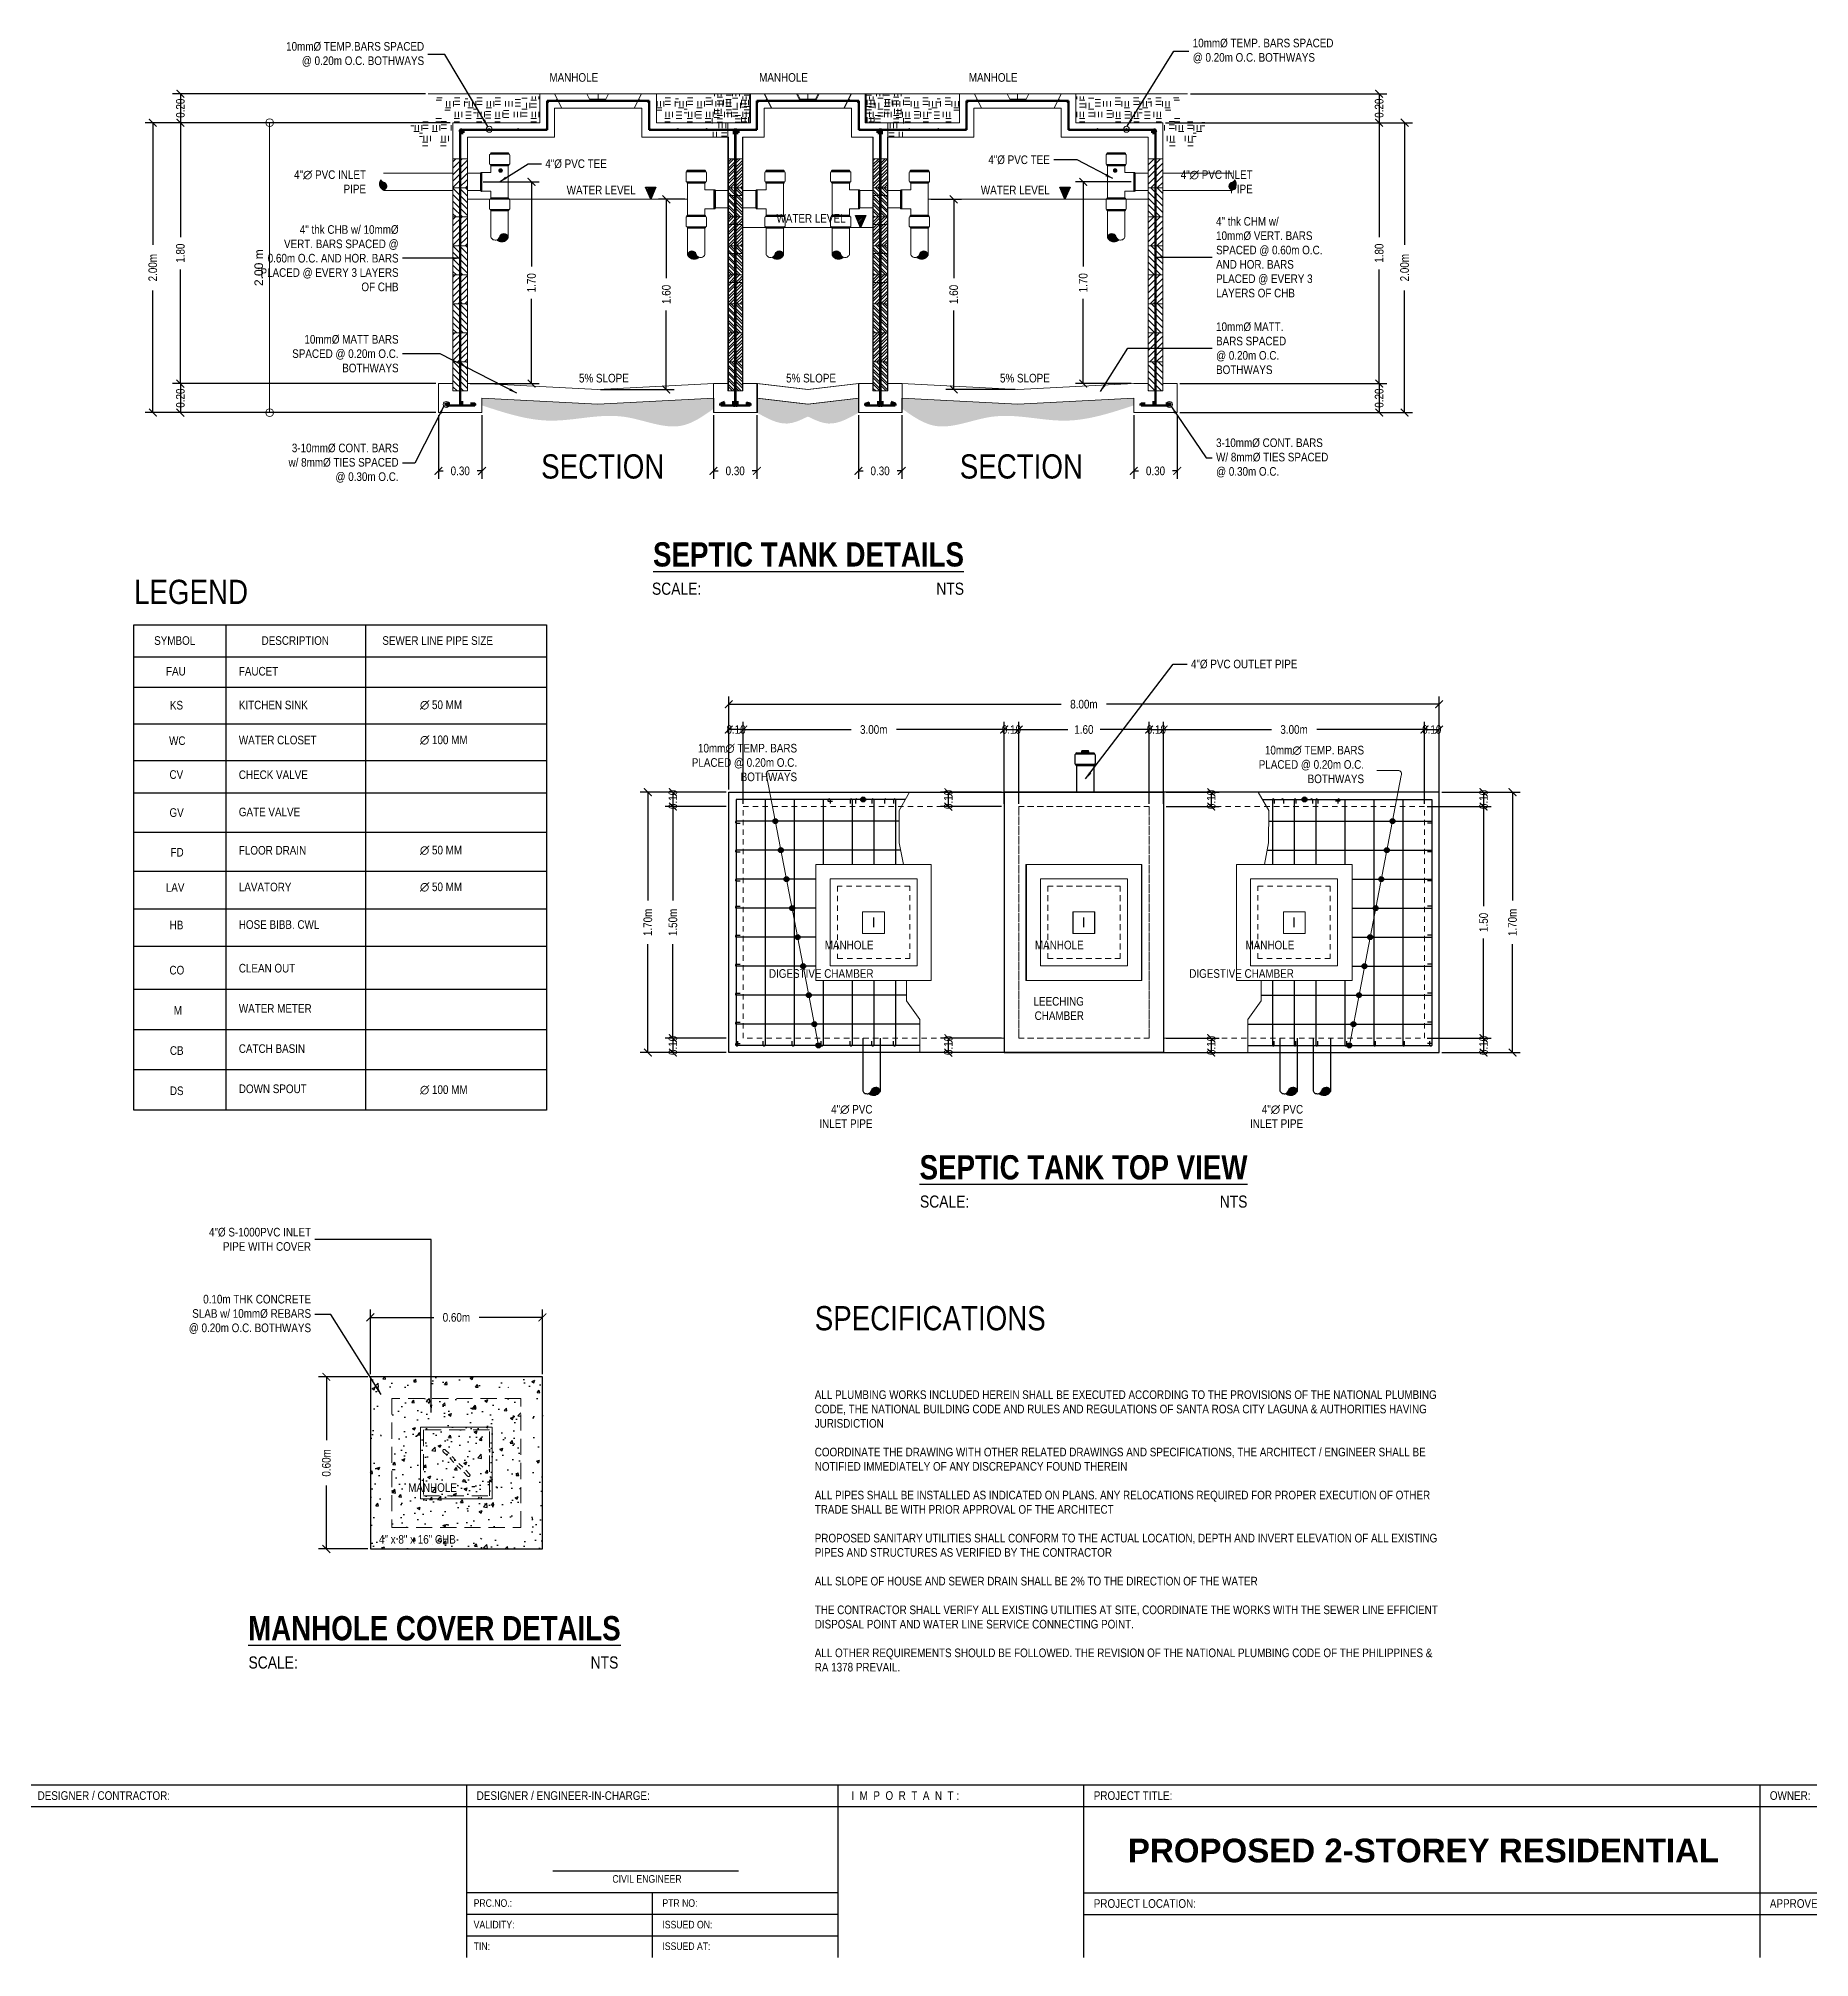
# Model space of a CAD drawing. Header units: inches. Extents: x 7263 to 7501, y 1317 to 1521.
# Drawn here: x 7343.47 to 7384.64, y 1370.63 to 1415.24 of the extents above; entities that cross this region are included whole.
import ezdxf

# ---------------------------------------------------------------- set-up
doc = ezdxf.new("R2010")
doc.units = ezdxf.units.IN
doc.header["$MEASUREMENT"] = 0
doc.linetypes.add('DASHED2', pattern=[0.375, 0.25, -0.125])
doc.linetypes.add('HIDDEN2', pattern=[0.1875, 0.125, -0.0625])
for name, color, linetype, lineweight in [('.13', 251, 'Continuous', 13), ('.20', 250, 'Continuous', 15), ('0.25', 250, 'Continuous', 25), ('dimension', 203, 'Continuous', 13), ('dimline', 253, 'Continuous', 5), ('label', 114, 'Continuous', 13), ('PIPE', 6, 'Continuous', 25), ('plumbing', 42, 'Continuous', 15), ('rebar', 33, 'Continuous', 18)]:
    doc.layers.add(name, color=color, linetype=linetype, lineweight=lineweight)
for name, color, linetype in [('hatch', 14, 'Continuous'), ('Layer2', 2, 'Continuous'), ('Layer3', 3, 'Continuous'), ('Layer6', 6, 'Continuous'), ('text', 7, 'Continuous')]:
    doc.layers.add(name, color=color, linetype=linetype)
doc.styles.add('ArialR', font='arial.ttf')
doc.styles.get("Standard").update_dxf_attribs({"font": ''})
doc.styles.get('Standard').set_extended_font_data('Tw Cen MT Condensed')
doc.dimstyles.new('1-100-bl-.5m', dxfattribs={"dimtxt": 0.2, "dimasz": 0.18, "dimexe": 0.2, "dimexo": 0.2, "dimgap": 0.15, "dimtad": 1, "dimtoh": 1, "dimzin": 4, "dimdsep": 46, "dimtxsty": 'ArialR', "dimblk": 'ORIGIN', "dimcen": 0.2, "dimclrd": 1, "dimclre": 8, "dimclrt": 7, "dimazin": 0, "dimtfac": 1, "dimtix": 1, "dimtmove": 0, "dimatfit": 3, "dimfxl": 1, "dimlwd": 9, "dimarcsym": 0})
doc.dimstyles.get("Standard").update_dxf_attribs({"dimtxt": 0.2, "dimasz": 0.18, "dimexe": 0.18, "dimexo": 0.0625, "dimgap": 0.09, "dimtad": 0, "dimzin": 0, "dimdsep": 46, "dimtxsty": 'Standard', "dimblk": 'ARCHTICK', "dimcen": 0.09, "dimclrd": 8, "dimclre": 8, "dimclrt": 2, "dimadec": 0, "dimazin": 0, "dimtfac": 1, "dimtofl": 0, "dimtmove": 0, "dimatfit": 3, "dimfxl": 1, "dimtolj": 1, "dimtzin": 0, "dimarcsym": 0})
pattern_1 = [(228.0127875, (6741.32542, 1650.277161), (-1.7117824661, -1.9257552741), [0.028787046, -2.84992267]), (184.969741, (6741.306163, 1650.255764), (2.56767369795, 0.21397282044), [0.049399474, -4.890546406]), (132.510447, (6741.256949, 1650.251484), (2.13972808338, -2.3537008899), [0.034832206, -3.44839275]), (267.273689, (6741.1735, 1650.197991), (0.2139728087, 4.27945616492), [0.044985215, -4.453535464]), (292.8336542, (6741.17136, 1650.153057), (-1.06986404133, 2.56767369893), [0.044111564, -4.36705088]), (357.273689, (6741.188478, 1650.112402), (-4.27945616492, 0.2139728087), [0.044985215, -4.453535464]), (37.6942405, (6741.233412, 1650.110262), (-2.78164650709, -2.13972808263), [0.059490646, -5.88956914]), (72.2553284, (6741.280486, 1650.1466375), (1.49780965813, 4.70740178131), [0.056165294, -5.56036619]), (121.4295656, (6741.297604, 1650.200131), (-1.71178246622, 2.78164650707), [0.045137564, -4.46862377]), (175.2363583, (6741.274067, 1650.238646), (2.3537008907, -0.2139728086), [0.0515315, -2.52504231]), (222.3974378, (6741.2227136, 1650.242925), (-2.567673698886, -2.35370089081), [0.0666414, -6.59750384]), (138.814075, (6741.385333, 1650.195851), (-1.49780965764, 1.2838368496), [0.022745523, -2.25181663]), (171.4692344, (6741.368215, 1650.210829), (2.78164650729, -0.42794561601), [0.04327322, -4.28405902]), (225, (6741.32542, 1650.21725), (-3e-17, -0.213972808), [0.03026025, -0.272343]), (203.1985905, (6741.310442, 1650.242925), (1.0698640413, 0.4279456164), [0.01629574, -1.61327262]), (291.8014095, (6741.295464, 1650.236506), (-0.2139728083, 0.6419184247), [0.02304551, -1.12923332]), (30.9637565, (6741.304023, 1650.21511), (0.6419184248, 0.4279456165), [0.03743005, -1.2102351]), (161.565051, (6741.33612, 1650.234366), (0.4279456165, -0.213972808), [0.027065634, -0.6495758]), (16.3895403, (6741.17136, 1650.236506), (2.13972808247, 0.64191842474), [0.03791598, -3.75369184]), (70.346176, (6741.207735, 1650.247205), (-0.85589123307, -2.3537008907), [0.03180941, -3.149125066]), (293.1985905, (6741.33612, 1650.27716), (-0.4279456164, 1.0698640413), [0.03259127, -1.59697709]), (343.6104597, (6741.348958, 1650.247205), (-2.13972808252, 0.6419184246), [0.03791598, -3.75369184]), (339.4439548, (6741.17136, 1650.103843), (-1.0698640412, 0.4279456165), [0.036563673, -1.7916208]), (294.7751406, (6741.205596, 1650.091005), (-1.0698640425, 2.35370089014), [0.0306362, -3.03298818]), (66.8014095, (6741.33826, 1650.063188), (0.4279456164, 1.0698640413), [0.03259127, -1.59697709]), (17.3540246, (6741.351097, 1650.093144), (-2.78164650716, -0.85589123317), [0.035868476, -3.550969395]), (69.4439548, (6741.233412, 1650.063188), (-0.4279456165, -1.0698640412), [0.01828184, -1.80990264]), (101.3099325, (6741.32542, 1650.06319), (-0.2139728082, 0.855891233), [0.010910473, -1.08014105]), (165.9637565, (6741.32328, 1650.073887), (0.6419184247, -0.2139728082), [0.044111564, -0.838120925]), (186.009006, (6741.280486, 1650.084585), (2.13972808246, 0.21397280836), [0.040879505, -4.04706526]), (303.690068, (6741.304023, 1650.19585), (-0.2139728083, 0.4279456165), [0.030859586, -0.740630345]), (353.1572266, (6741.321141, 1650.1701745), (3.63753774023, -0.4279456163), [0.05387707, -5.33382058]), (60.945396, (6741.374634, 1650.163755), (-0.855891233, -1.4978096577), [0.022029784, -2.18095511]), (90, (6741.38533, 1650.18301), (-0.21397281, 0.21397281), [0.01283837, -0.20113444]), (120.2564372, (6741.276207, 1650.091005), (0.8558912329, -1.4978096578), [0.02972596, -2.942879295]), (48.0127875, (6741.261229, 1650.116681), (1.71178246612, 1.9257552741), [0.05757409, -2.82113563]), (0, (6741.29974, 1650.15948), (0.21397281, 0.21397281), [0.05563293, -0.15833988]), (325.3048465, (6741.355377, 1650.159476), (2.13972808328, -1.49780965657), [0.033832097, -3.34937506]), (254.054604, (6741.383193, 1650.140218), (-0.2139728082, -0.855891233), [0.03115487, -1.52659069]), (207.6459754, (6741.374634, 1650.110262), (-4.06548335685, -2.13972808219), [0.050725464, -5.0218293]), (175.4260787, (6741.3297, 1650.086725), (-2.78164650722, 0.21397280825), [0.053664166, -5.31274656])]
pattern_2 = [(45, (7383.9406, 1405.02424), (-0.07445946, 0.07445946), [])]
pattern_3 = [(135, (7383.9406, 1405.69817), (-0.07445946, -0.07445946), [])]
pattern_4 = [(45, (7387.31025, 1405.03057), (-0.07445946, 0.07445946), [])]
pattern_5 = [(135, (7387.31025, 1405.69817), (-0.07445946, -0.07445946), [])]
pattern_6 = [(45, (7393.71258, 1405.02424), (-0.07445946, 0.07445946), [])]
pattern_7 = [(135, (7393.71258, 1405.69817), (-0.07445946, -0.07445946), [])]

msp = doc.modelspace()

# ---------------------------------------------------------------- texts
at = {"layer": 'Layer3', "char_height": 0.5625, "attachment_point": 1}
for s, width, heights, insert in [('\\pi2.48025;{\\fArial Narrow|b0|i0|c0|p34;SECTION}', 7.74153, [0.582], (7352.675, 1405.571)), ('\\pi2.48025;{\\fArial Narrow|b0|i0|c0|p34;SECTION}', 7.74153, [0.582], (7362.407, 1405.571)), ('\\pi4.98969;{\\fArial Narrow|b1|i0|c0|p34;\\LSEPTIC TANK DETAILS\\P\\pi4.96542;\\fArial Narrow|b0|i0|c0|p34;\\H0.5x;\\lSCALE:                                                             NTS}', 17.1549, [0], (7352.766, 1403.526)), ('{\\fArial Narrow|b0|i0|c0|p34;LEGEND}', 7.74153, [0], (7345.692, 1402.655)), ('\\pi4.77674;{\\fArial Narrow|b1|i0|c0|p34;\\LSEPTIC TANK TOP VIEW\\P\\pi4.78624;\\fArial Narrow|b0|i0|c0|p34;\\H0.5x;\\lSCALE:                                                                 NTS}', 17.1549, [0], (7359.176, 1389.279)), ('{\\fArial Narrow|b0|i0|c0|p34;SPECIFICATIONS}', 12.10446, [0], (7361.516, 1385.771)), ('\\pi4.28484;{\\fArial Narrow|b1|i0|c0|p34;\\LMANHOLE COVER DETAILS\\P\\pi4.29347;\\fArial Narrow|b0|i0|c0|p34;\\H0.5x;\\lSCALE:                                                                            NTS}', 17.1549, [0], (7344.058, 1378.565))]:
    msp.add_mtext_dynamic_manual_height_columns(s, width=width, gutter_width=1, heights=heights, dxfattribs=dict(at, insert=insert))
at = {"layer": 'Layer6', "color": 2, "char_height": 0.2}
for s, insert, attachment_point in [('10mm%%C TEMP. BARS SPACED\\P@ 0.20m O.C. BOTHWAYS', (7370.303, 1414.945), 4), ('10mm%%C TEMP.BARS SPACED\\P@ 0.20m O.C. BOTHWAYS', (7352.434, 1414.868), 6), ('MANHOLE', (7356.48, 1414.331), 6), ('MANHOLE', (7361.356, 1414.331), 6), ('MANHOLE', (7366.231, 1414.331), 6), ('4"%%C PVC TEE', (7366.981, 1412.415), 6), ('4"∅ PVC INLET\\PPIPE', (7351.083, 1411.906), 6), ('4"%%C PVC TEE', (7355.251, 1412.323), 4), ('4"∅ PVC INLET\\PPIPE', (7371.697, 1411.906), 6), ('WATER LEVEL', (7357.353, 1411.714), 6), ('WATER LEVEL', (7366.981, 1411.714), 6), ('WATER LEVEL', (7362.231, 1411.056), 6), ('4" thk CHB w/ 10mm%%C\\PVERT. BARS SPACED @\\P0.60m O.C. AND HOR. BARS\\PPLACED @ EVERY 3 LAYERS\\POF CHB', (7351.841, 1410.129), 6), ('4" thk CHM w/\\P10mm%%C VERT. BARS\\PSPACED @ 0.60m O.C.\\PAND HOR. BARS\\PPLACED @ EVERY 3\\PLAYERS OF CHB', (7370.846, 1410.152), 4), ('10mm%%C MATT.\\PBARS SPACED\\P@ 0.20m O.C.\\PBOTHWAYS', (7370.846, 1408.036), 4), ('10mm%%C MATT BARS\\PSPACED @ 0.20m O.C.\\PBOTHWAYS', (7351.841, 1407.91), 6), ('5% SLOPE', (7357.193, 1407.341), 6), ('5% SLOPE', (7362.009, 1407.341), 6), ('5% SLOPE', (7366.981, 1407.341), 6), ('3-10mm%%C CONT. BARS\\Pw/ 8mm%%C TIES SPACED\\P@ 0.30m O.C.', (7351.841, 1405.366), 6), ('3-10mm%%C CONT. BARS\\PW/ 8mm%%C TIES SPACED\\P@ 0.30m O.C.', (7370.846, 1405.487), 4), ('4"%%C PVC OUTLET PIPE', (7370.262, 1400.693), 4), ('10mm∅ TEMP. BARS\\PPLACED @ 0.20m O.C.\\PBOTHWAYS', (7361.105, 1398.406), 6), ('10mm∅ TEMP. BARS\\PPLACED @ 0.20m O.C.\\PBOTHWAYS', (7374.286, 1398.36), 6), ('MANHOLE', (7362.882, 1394.162), 6), ('MANHOLE', (7367.768, 1394.162), 6), ('MANHOLE', (7372.664, 1394.162), 6), ('DIGESTIVE CHAMBER', (7362.882, 1393.501), 6), ('DIGESTIVE CHAMBER', (7372.654, 1393.501), 6), ('LEECHING\\PCHAMBER', (7367.773, 1392.687), 6), ('4"∅ PVC\\PINLET PIPE', (7362.858, 1390.18), 6), ('4"∅ PVC\\PINLET PIPE', (7372.87, 1390.18), 6), ('4"%%C S-1000PVC INLET\\PPIPE WITH COVER', (7349.806, 1387.322), 6), ('0.10m THK CONCRETE\\PSLAB w/ 10mm%%C REBARS\\P@ 0.20m O.C. BOTHWAYS', (7349.806, 1385.579), 6), ('MANHOLE', (7353.197, 1381.551), 6), ('4" x 8" x 16" CHB', (7353.17, 1380.347), 6)]:
    msp.add_mtext(s, dxfattribs=dict(at, insert=insert, attachment_point=attachment_point))
at = {"layer": 'Layer6', "color": 2, "char_height": 0.2, "attachment_point": 4}
for s, insert, width in [('\\pi1.13216;SYMBOL', (7345.026, 1401.241), 3.39765), ('\\pi0.77978;DESCRIPTION', (7347.876, 1401.241), 3.39765), ('\\pi0.00359;SEWER LINE PIPE SIZE', (7351.46, 1401.241), 3.39765), ('\\pi1.44168;FAU', (7344.992, 1400.528), 3.39765), ('FAUCET', (7348.127, 1400.528), 3.39765), ('\\pi1.53216;KS', (7344.992, 1399.738), 3.39765), ('KITCHEN SINK', (7348.127, 1399.743), 3.39765), ('∅ 50 MM', (7352.337, 1399.743), 3.39765), ('\\pi1.51311;WC', (7344.992, 1398.914), 3.39765), ('WATER CLOSET', (7348.127, 1398.928), 3.39765), ('∅ 100 MM', (7352.337, 1398.928), 3.39765), ('\\pi1.52263;CV', (7344.992, 1398.126), 3.39765), ('CHECK VALVE', (7348.127, 1398.122), 3.39765), ('\\pi1.52263;GV', (7344.992, 1397.242), 3.39765), ('GATE VALVE', (7348.127, 1397.256), 3.68644), ('FLOOR DRAIN', (7348.127, 1396.365), 3.68644), ('∅ 50 MM', (7352.337, 1396.365), 3.68644), ('\\pi1.54644;FD', (7344.992, 1396.321), 3.39765), ('\\pi1.43692;LAV', (7344.992, 1395.502), 3.39765), ('LAVATORY', (7348.127, 1395.511), 3.68644), ('∅ 50 MM', (7352.337, 1395.511), 3.68644), ('\\pi1.5274;HB', (7344.992, 1394.63), 3.39765), ('HOSE BIBB. CWL', (7348.127, 1394.639), 3.68644), ('\\pi1.52263;CO', (7344.992, 1393.579), 3.39765), ('CLEAN OUT', (7348.127, 1393.625), 3.68644), ('\\pi1.62263;M', (7344.992, 1392.644), 3.39765), ('WATER METER', (7348.127, 1392.69), 3.68644), ('\\pi1.53216;CB', (7344.992, 1391.71), 3.39765), ('CATCH BASIN', (7348.127, 1391.755), 3.68644), ('\\pi1.53216;DS', (7344.992, 1390.775), 3.39765), ('DOWN SPOUT', (7348.127, 1390.821), 3.68644), ('∅ 100 MM', (7352.337, 1390.796), 3.39765), ('ALL PLUMBING WORKS INCLUDED HEREIN SHALL BE EXECUTED ACCORDING TO THE PROVISIONS OF THE NATIONAL PLUMBING CODE, THE NATIONAL BUILDING CODE AND RULES AND REGULATIONS OF SANTA ROSA CITY LAGUNA & AUTHORITIES HAVING JURISDICTION\\P\\PCOORDINATE THE DRAWING WITH OTHER RELATED DRAWINGS AND SPECIFICATIONS, THE ARCHITECT / ENGINEER SHALL BE NOTIFIED IMMEDIATELY OF ANY DISCREPANCY FOUND THEREIN\\P\\PALL PIPES SHALL BE INSTALLED AS INDICATED ON PLANS. ANY RELOCATIONS REQUIRED FOR PROPER EXECUTION OF OTHER TRADE SHALL BE WITH PRIOR APPROVAL OF THE ARCHITECT\\P\\PPROPOSED SANITARY UTILITIES SHALL CONFORM TO THE ACTUAL LOCATION, DEPTH AND INVERT ELEVATION OF ALL EXISTING PIPES AND STRUCTURES AS VERIFIED BY THE CONTRACTOR\\P\\PALL SLOPE OF HOUSE AND SEWER DRAIN SHALL BE 2% TO THE DIRECTION OF THE WATER\\P\\PTHE CONTRACTOR SHALL VERIFY ALL EXISTING UTILITIES AT SITE, COORDINATE THE WORKS WITH THE SEWER LINE EFFICIENT DISPOSAL POINT AND WATER LINE SERVICE CONNECTING POINT.\\P\\PALL OTHER REQUIREMENTS SHOULD BE FOLLOWED. THE REVISION OF THE NATIONAL PLUMBING CODE OF THE PHILIPPINES & RA 1378 PREVAIL.', (7361.516, 1380.543), 14.62649)]:
    msp.add_mtext(s, dxfattribs=dict(at, insert=insert, width=width))
at = {"layer": 'text', "attachment_point": 1}
for s, insert, char_height in [('DESIGNER / CONTRACTOR:', (7343.448, 1374.493), 0.20079), ('DESIGNER / ENGINEER-IN-CHARGE:', (7353.656, 1374.493), 0.20079), ('PROJECT TITLE:', (7368.002, 1374.493), 0.20079), ('OWNER:', (7383.72, 1374.493), 0.2008), ('CIVIL ENGINEER', (7356.812, 1372.543), 0.17554), ('PRC.NO.:', (7353.586, 1371.982), 0.1755), ('PTR NO:', (7357.974, 1371.982), 0.1755), ('PROJECT LOCATION:', (7368.002, 1371.984), 0.20079), ('APPROVED BY OWNER:', (7383.72, 1371.984), 0.20079), ('VALIDITY:', (7353.586, 1371.481), 0.1755), ('ISSUED ON:', (7357.974, 1371.481), 0.1755), ('TIN:', (7353.586, 1370.979), 0.1755), ('ISSUED AT:', (7357.974, 1370.979), 0.1755)]:
    msp.add_mtext(s, dxfattribs=dict(at, insert=insert, char_height=char_height))
at = {"layer": 'text', "lineweight": 30, "insert": (7362.367, 1374.493), "char_height": 0.20079, "attachment_point": 1}
msp.add_mtext('I  M  P  O  R  T  A  N  T :', dxfattribs=at)
at = {"layer": 'text', "lineweight": 30, "insert": (7368.273, 1373.391), "char_height": 0.55, "width": 14.71324, "attachment_point": 1}
msp.add_mtext('\\pi0.5227;{\\fArial|b1|i0|c0|p34;PROPOSED 2-STOREY RESIDENTIAL}', dxfattribs=at)

# ---------------------------------------------------------------- blocks, each defined once
blk = doc.blocks.new('_Origin')
at = {"color": 0, "linetype": 'ByBlock', "lineweight": -2}
blk.add_line((0, 0), (-1, 0), dxfattribs=at)
blk.add_circle((0, 0), 0.5, dxfattribs=at)
blk = doc.blocks.new('*D166')
at = {"layer": 'Defpoints', "color": 0, "transparency": 16777216}
for p in [(7353.105, 1413.28), (7348.843, 1406.541), (7352.768, 1406.541)]:
    blk.add_point(p, dxfattribs=at)
at = {"layer": 'dimline', "color": 8, "lineweight": -2, "transparency": 16777216}
for p, q in [((7352.905, 1413.28), (7348.643, 1413.28)), ((7352.568, 1406.541), (7348.643, 1406.541))]:
    blk.add_line(p, q, dxfattribs=at)
at = {"layer": 'dimline', "color": 1, "lineweight": 9, "transparency": 16777216}
blk.add_line((7348.843, 1413.1), (7348.843, 1406.721), dxfattribs=at)
at = {"layer": 'dimline', "color": 1, "lineweight": 9, "transparency": 16777216, "xscale": 0.18, "yscale": 0.18, "zscale": 0.18}
for p, rotation in [((7348.843, 1413.28), 90), ((7348.843, 1406.541), 270)]:
    blk.add_blockref('_Origin', p, dxfattribs=dict(at, rotation=rotation))
at = {"layer": 'dimline', "color": 7, "transparency": 16777216, "insert": (7348.591, 1409.91), "char_height": 0.2, "attachment_point": 5, "rotation": 90, "style": 'ArialR'}
blk.add_mtext('2.00 m', dxfattribs=at)
blk = doc.blocks.new('_ArchTick')
at = {"color": 0, "linetype": 'ByBlock', "const_width": 0.15}
blk.add_lwpolyline([(-0.5, -0.5), (0.5, 0.5)], dxfattribs=at)
blk = doc.blocks.new('*D191')
at = {"layer": 'Defpoints', "color": 0, "transparency": 16777216}
for p in [(7352.768, 1406.541), (7353.779, 1406.541), (7353.779, 1405.185)]:
    blk.add_point(p, dxfattribs=at)
at = {"layer": 'Layer6', "color": 8, "lineweight": -2, "transparency": 16777216}
for p, q in [((7352.768, 1406.478), (7352.768, 1405.005)), ((7353.779, 1406.478), (7353.779, 1405.005)), ((7352.768, 1405.185), (7352.879, 1405.185)), ((7353.779, 1405.185), (7353.669, 1405.185))]:
    blk.add_line(p, q, dxfattribs=at)
at = {"layer": 'Layer6', "color": 8, "lineweight": -2, "transparency": 16777216, "xscale": 0.18, "yscale": 0.18, "zscale": 0.18, "rotation": 180}
blk.add_blockref('_ArchTick', (7352.768, 1405.185), dxfattribs=at)
at = {"layer": 'Layer6', "color": 8, "lineweight": -2, "transparency": 16777216, "xscale": 0.18, "yscale": 0.18, "zscale": 0.18}
blk.add_blockref('_ArchTick', (7353.779, 1405.185), dxfattribs=at)
at = {"layer": 'Layer6', "color": 2, "transparency": 16777216, "insert": (7353.274, 1405.185), "char_height": 0.2, "attachment_point": 5}
blk.add_mtext('\\A1;0.30', dxfattribs=at)
blk = doc.blocks.new('*D168')
at = {"layer": 'Defpoints', "color": 0, "transparency": 16777216}
for p in [(7359.16, 1406.541), (7360.171, 1406.541), (7360.171, 1405.185)]:
    blk.add_point(p, dxfattribs=at)
at = {"layer": 'Layer6', "color": 8, "lineweight": -2, "transparency": 16777216}
for p, q in [((7359.16, 1406.478), (7359.16, 1405.005)), ((7360.171, 1406.478), (7360.171, 1405.005)), ((7359.16, 1405.185), (7359.271, 1405.185)), ((7360.171, 1405.185), (7360.06, 1405.185))]:
    blk.add_line(p, q, dxfattribs=at)
at = {"layer": 'Layer6', "color": 8, "lineweight": -2, "transparency": 16777216, "xscale": 0.18, "yscale": 0.18, "zscale": 0.18, "rotation": 180}
blk.add_blockref('_ArchTick', (7359.16, 1405.185), dxfattribs=at)
at = {"layer": 'Layer6', "color": 8, "lineweight": -2, "transparency": 16777216, "xscale": 0.18, "yscale": 0.18, "zscale": 0.18}
blk.add_blockref('_ArchTick', (7360.171, 1405.185), dxfattribs=at)
at = {"layer": 'Layer6', "color": 2, "transparency": 16777216, "insert": (7359.666, 1405.185), "char_height": 0.2, "attachment_point": 5}
blk.add_mtext('\\A1;0.30', dxfattribs=at)
blk = doc.blocks.new('*D169')
at = {"layer": 'Defpoints', "color": 0, "transparency": 16777216}
for p in [(7362.53, 1406.541), (7363.541, 1406.541), (7363.541, 1405.185)]:
    blk.add_point(p, dxfattribs=at)
at = {"layer": 'Layer6', "color": 8, "lineweight": -2, "transparency": 16777216}
for p, q in [((7362.53, 1406.478), (7362.53, 1405.005)), ((7363.541, 1406.478), (7363.541, 1405.005)), ((7362.53, 1405.185), (7362.64, 1405.185)), ((7363.541, 1405.185), (7363.43, 1405.185))]:
    blk.add_line(p, q, dxfattribs=at)
at = {"layer": 'Layer6', "color": 8, "lineweight": -2, "transparency": 16777216, "xscale": 0.18, "yscale": 0.18, "zscale": 0.18, "rotation": 180}
blk.add_blockref('_ArchTick', (7362.53, 1405.185), dxfattribs=at)
at = {"layer": 'Layer6', "color": 8, "lineweight": -2, "transparency": 16777216, "xscale": 0.18, "yscale": 0.18, "zscale": 0.18}
blk.add_blockref('_ArchTick', (7363.541, 1405.185), dxfattribs=at)
at = {"layer": 'Layer6', "color": 2, "transparency": 16777216, "insert": (7363.035, 1405.185), "char_height": 0.2, "attachment_point": 5}
blk.add_mtext('\\A1;0.30', dxfattribs=at)
blk = doc.blocks.new('*D170')
at = {"layer": 'Defpoints', "color": 0, "transparency": 16777216}
for p in [(7368.932, 1406.541), (7369.943, 1406.541), (7369.943, 1405.185)]:
    blk.add_point(p, dxfattribs=at)
at = {"layer": 'Layer6', "color": 8, "lineweight": -2, "transparency": 16777216}
for p, q in [((7368.932, 1406.478), (7368.932, 1405.005)), ((7369.943, 1406.478), (7369.943, 1405.005)), ((7368.932, 1405.185), (7369.043, 1405.185)), ((7369.943, 1405.185), (7369.832, 1405.185))]:
    blk.add_line(p, q, dxfattribs=at)
at = {"layer": 'Layer6', "color": 8, "lineweight": -2, "transparency": 16777216, "xscale": 0.18, "yscale": 0.18, "zscale": 0.18, "rotation": 180}
blk.add_blockref('_ArchTick', (7368.932, 1405.185), dxfattribs=at)
at = {"layer": 'Layer6', "color": 8, "lineweight": -2, "transparency": 16777216, "xscale": 0.18, "yscale": 0.18, "zscale": 0.18}
blk.add_blockref('_ArchTick', (7369.943, 1405.185), dxfattribs=at)
at = {"layer": 'Layer6', "color": 2, "transparency": 16777216, "insert": (7369.438, 1405.185), "char_height": 0.2, "attachment_point": 5}
blk.add_mtext('\\A1;0.30', dxfattribs=at)
blk = doc.blocks.new('*D171')
at = {"layer": 'Defpoints', "color": 0, "transparency": 16777216}
for p in [(7369.943, 1407.215), (7369.943, 1406.541), (7374.638, 1406.541)]:
    blk.add_point(p, dxfattribs=at)
at = {"layer": 'Layer6', "color": 8, "lineweight": -2, "transparency": 16777216}
for p, q in [((7370.006, 1407.215), (7374.818, 1407.215)), ((7374.638, 1407.215), (7374.638, 1406.541)), ((7370.006, 1406.541), (7374.818, 1406.541))]:
    blk.add_line(p, q, dxfattribs=at)
at = {"layer": 'Layer6', "color": 8, "lineweight": -2, "transparency": 16777216, "xscale": 0.18, "yscale": 0.18, "zscale": 0.18}
for p, rotation in [((7374.638, 1407.215), 90), ((7374.638, 1406.541), 270)]:
    blk.add_blockref('_ArchTick', p, dxfattribs=dict(at, rotation=rotation))
at = {"layer": 'Layer6', "color": 2, "transparency": 16777216, "insert": (7374.638, 1406.878), "char_height": 0.2, "attachment_point": 5, "rotation": 90}
blk.add_mtext('\\A1;0.20', dxfattribs=at)
blk = doc.blocks.new('*D172')
at = {"layer": 'Defpoints', "color": 0, "transparency": 16777216}
for p in [(7369.606, 1413.28), (7374.638, 1413.28), (7369.943, 1407.215)]:
    blk.add_point(p, dxfattribs=at)
at = {"layer": 'Layer6', "color": 8, "lineweight": -2, "transparency": 16777216}
for p, q in [((7369.669, 1413.28), (7374.818, 1413.28)), ((7374.638, 1413.28), (7374.638, 1410.623)), ((7374.638, 1407.215), (7374.638, 1409.871)), ((7370.006, 1407.215), (7374.818, 1407.215))]:
    blk.add_line(p, q, dxfattribs=at)
at = {"layer": 'Layer6', "color": 8, "lineweight": -2, "transparency": 16777216, "xscale": 0.18, "yscale": 0.18, "zscale": 0.18}
for p, rotation in [((7374.638, 1413.28), 90), ((7374.638, 1407.215), 270)]:
    blk.add_blockref('_ArchTick', p, dxfattribs=dict(at, rotation=rotation))
at = {"layer": 'Layer6', "color": 2, "transparency": 16777216, "insert": (7374.638, 1410.247), "char_height": 0.2, "attachment_point": 5, "rotation": 90}
blk.add_mtext('\\A1;1.80', dxfattribs=at)
blk = doc.blocks.new('*D192')
at = {"layer": 'Defpoints', "color": 0, "transparency": 16777216}
for p in [(7370.185, 1413.954), (7369.606, 1413.28), (7374.638, 1413.28)]:
    blk.add_point(p, dxfattribs=at)
at = {"layer": 'Layer6', "color": 8, "lineweight": -2, "transparency": 16777216}
for p, q in [((7370.248, 1413.954), (7374.818, 1413.954)), ((7374.638, 1413.954), (7374.638, 1413.28)), ((7369.669, 1413.28), (7374.818, 1413.28))]:
    blk.add_line(p, q, dxfattribs=at)
at = {"layer": 'Layer6', "color": 8, "lineweight": -2, "transparency": 16777216, "xscale": 0.18, "yscale": 0.18, "zscale": 0.18}
for p, rotation in [((7374.638, 1413.954), 90), ((7374.638, 1413.28), 270)]:
    blk.add_blockref('_ArchTick', p, dxfattribs=dict(at, rotation=rotation))
at = {"layer": 'Layer6', "color": 2, "transparency": 16777216, "insert": (7374.638, 1413.617), "char_height": 0.2, "attachment_point": 5, "rotation": 90}
blk.add_mtext('\\A1;0.20', dxfattribs=at)
blk = doc.blocks.new('*D167')
at = {"layer": 'Defpoints', "color": 0, "transparency": 16777216}
for p in [(7369.606, 1413.28), (7369.943, 1406.541), (7375.229, 1406.541)]:
    blk.add_point(p, dxfattribs=at)
at = {"layer": 'Layer6', "color": 8, "lineweight": -2, "transparency": 16777216}
for p, q in [((7369.669, 1413.28), (7375.409, 1413.28)), ((7375.229, 1413.28), (7375.229, 1410.438)), ((7375.229, 1406.541), (7375.229, 1409.382)), ((7370.006, 1406.541), (7375.409, 1406.541))]:
    blk.add_line(p, q, dxfattribs=at)
at = {"layer": 'Layer6', "color": 8, "lineweight": -2, "transparency": 16777216, "xscale": 0.18, "yscale": 0.18, "zscale": 0.18}
for p, rotation in [((7375.229, 1413.28), 90), ((7375.229, 1406.541), 270)]:
    blk.add_blockref('_ArchTick', p, dxfattribs=dict(at, rotation=rotation))
at = {"layer": 'Layer6', "color": 2, "transparency": 16777216, "insert": (7375.229, 1409.91), "char_height": 0.2, "attachment_point": 5, "rotation": 90}
blk.add_mtext('\\A1;2.00m', dxfattribs=at)
blk = doc.blocks.new('*D193')
at = {"layer": 'Defpoints', "color": 0, "transparency": 16777216}
for p in [(7368.933, 1411.904), (7367.757, 1407.215), (7368.933, 1407.215)]:
    blk.add_point(p, dxfattribs=at)
at = {"layer": 'Layer6', "color": 8, "lineweight": -2, "transparency": 16777216}
for p, q in [((7368.871, 1411.904), (7367.577, 1411.904)), ((7367.757, 1411.904), (7367.757, 1409.935)), ((7367.757, 1407.215), (7367.757, 1409.184)), ((7368.871, 1407.215), (7367.577, 1407.215))]:
    blk.add_line(p, q, dxfattribs=at)
at = {"layer": 'Layer6', "color": 8, "lineweight": -2, "transparency": 16777216, "xscale": 0.18, "yscale": 0.18, "zscale": 0.18}
for p, rotation in [((7367.757, 1411.904), 90), ((7367.757, 1407.215), 270)]:
    blk.add_blockref('_ArchTick', p, dxfattribs=dict(at, rotation=rotation))
at = {"layer": 'Layer6', "color": 2, "transparency": 16777216, "insert": (7367.757, 1409.559), "char_height": 0.2, "attachment_point": 5, "rotation": 90}
blk.add_mtext('\\A1;1.70', dxfattribs=at)
blk = doc.blocks.new('*D194')
at = {"layer": 'Defpoints', "color": 0, "transparency": 16777216}
for p in [(7364.152, 1411.5), (7364.747, 1407.078), (7366.236, 1407.078)]:
    blk.add_point(p, dxfattribs=at)
at = {"layer": 'Layer6', "color": 8, "lineweight": -2, "transparency": 16777216}
for p, q in [((7364.215, 1411.5), (7364.927, 1411.5)), ((7364.747, 1411.5), (7364.747, 1409.665)), ((7364.747, 1407.078), (7364.747, 1408.913)), ((7366.174, 1407.078), (7364.567, 1407.078))]:
    blk.add_line(p, q, dxfattribs=at)
at = {"layer": 'Layer6', "color": 8, "lineweight": -2, "transparency": 16777216, "xscale": 0.18, "yscale": 0.18, "zscale": 0.18}
for p, rotation in [((7364.747, 1411.5), 90), ((7364.747, 1407.078), 270)]:
    blk.add_blockref('_ArchTick', p, dxfattribs=dict(at, rotation=rotation))
at = {"layer": 'Layer6', "color": 2, "transparency": 16777216, "insert": (7364.747, 1409.289), "char_height": 0.2, "attachment_point": 5, "rotation": 90}
blk.add_mtext('\\A1;1.60', dxfattribs=at)
blk = doc.blocks.new('*D195')
at = {"layer": 'Defpoints', "color": 0, "transparency": 16777216}
for p in [(7353.745, 1411.904), (7353.442, 1407.215), (7354.931, 1407.215)]:
    blk.add_point(p, dxfattribs=at)
at = {"layer": 'Layer6', "color": 8, "lineweight": -2, "transparency": 16777216}
for p, q in [((7353.807, 1411.904), (7355.111, 1411.904)), ((7354.931, 1411.904), (7354.931, 1409.935)), ((7354.931, 1407.215), (7354.931, 1409.184)), ((7353.505, 1407.215), (7355.111, 1407.215))]:
    blk.add_line(p, q, dxfattribs=at)
at = {"layer": 'Layer6', "color": 8, "lineweight": -2, "transparency": 16777216, "xscale": 0.18, "yscale": 0.18, "zscale": 0.18}
for p, rotation in [((7354.931, 1411.904), 90), ((7354.931, 1407.215), 270)]:
    blk.add_blockref('_ArchTick', p, dxfattribs=dict(at, rotation=rotation))
at = {"layer": 'Layer6', "color": 2, "transparency": 16777216, "insert": (7354.931, 1409.559), "char_height": 0.2, "attachment_point": 5, "rotation": 90}
blk.add_mtext('\\A1;1.70', dxfattribs=at)
blk = doc.blocks.new('*D196')
at = {"layer": 'Defpoints', "color": 0, "transparency": 16777216}
for p in [(7358.559, 1411.5), (7356.475, 1407.078), (7358.065, 1407.078)]:
    blk.add_point(p, dxfattribs=at)
at = {"layer": 'Layer6', "color": 8, "lineweight": -2, "transparency": 16777216}
for p, q in [((7358.497, 1411.5), (7357.885, 1411.5)), ((7358.065, 1411.5), (7358.065, 1409.665)), ((7358.065, 1407.078), (7358.065, 1408.913)), ((7356.538, 1407.078), (7358.245, 1407.078))]:
    blk.add_line(p, q, dxfattribs=at)
at = {"layer": 'Layer6', "color": 8, "lineweight": -2, "transparency": 16777216, "xscale": 0.18, "yscale": 0.18, "zscale": 0.18}
for p, rotation in [((7358.065, 1411.5), 90), ((7358.065, 1407.078), 270)]:
    blk.add_blockref('_ArchTick', p, dxfattribs=dict(at, rotation=rotation))
at = {"layer": 'Layer6', "color": 2, "transparency": 16777216, "insert": (7358.065, 1409.289), "char_height": 0.2, "attachment_point": 5, "rotation": 90}
blk.add_mtext('\\A1;1.60', dxfattribs=at)
blk = doc.blocks.new('*D179')
at = {"layer": 'Defpoints', "color": 0, "transparency": 16777216}
for p in [(7352.526, 1413.954), (7346.768, 1413.28), (7353.105, 1413.28)]:
    blk.add_point(p, dxfattribs=at)
at = {"layer": 'Layer6', "color": 8, "lineweight": -2, "transparency": 16777216}
for p, q in [((7352.464, 1413.954), (7346.588, 1413.954)), ((7346.768, 1413.954), (7346.768, 1413.28)), ((7353.043, 1413.28), (7346.588, 1413.28))]:
    blk.add_line(p, q, dxfattribs=at)
at = {"layer": 'Layer6', "color": 8, "lineweight": -2, "transparency": 16777216, "xscale": 0.18, "yscale": 0.18, "zscale": 0.18}
for p, rotation in [((7346.768, 1413.954), 90), ((7346.768, 1413.28), 270)]:
    blk.add_blockref('_ArchTick', p, dxfattribs=dict(at, rotation=rotation))
at = {"layer": 'Layer6', "color": 2, "transparency": 16777216, "insert": (7346.768, 1413.617), "char_height": 0.2, "attachment_point": 5, "rotation": 90}
blk.add_mtext('\\A1;0.20', dxfattribs=at)
blk = doc.blocks.new('*D180')
at = {"layer": 'Defpoints', "color": 0, "transparency": 16777216}
for p in [(7346.768, 1413.28), (7353.105, 1413.28), (7352.768, 1407.215)]:
    blk.add_point(p, dxfattribs=at)
at = {"layer": 'Layer6', "color": 8, "lineweight": -2, "transparency": 16777216}
for p, q in [((7353.043, 1413.28), (7346.588, 1413.28)), ((7346.768, 1413.28), (7346.768, 1410.623)), ((7346.768, 1407.215), (7346.768, 1409.871)), ((7352.706, 1407.215), (7346.588, 1407.215))]:
    blk.add_line(p, q, dxfattribs=at)
at = {"layer": 'Layer6', "color": 8, "lineweight": -2, "transparency": 16777216, "xscale": 0.18, "yscale": 0.18, "zscale": 0.18}
for p, rotation in [((7346.768, 1413.28), 90), ((7346.768, 1407.215), 270)]:
    blk.add_blockref('_ArchTick', p, dxfattribs=dict(at, rotation=rotation))
at = {"layer": 'Layer6', "color": 2, "transparency": 16777216, "insert": (7346.768, 1410.247), "char_height": 0.2, "attachment_point": 5, "rotation": 90}
blk.add_mtext('\\A1;1.80', dxfattribs=at)
blk = doc.blocks.new('*D181')
at = {"layer": 'Defpoints', "color": 0, "transparency": 16777216}
for p in [(7352.768, 1407.215), (7346.768, 1406.541), (7352.768, 1406.541)]:
    blk.add_point(p, dxfattribs=at)
at = {"layer": 'Layer6', "color": 8, "lineweight": -2, "transparency": 16777216}
for p, q in [((7352.706, 1407.215), (7346.588, 1407.215)), ((7346.768, 1407.215), (7346.768, 1406.541)), ((7352.706, 1406.541), (7346.588, 1406.541))]:
    blk.add_line(p, q, dxfattribs=at)
at = {"layer": 'Layer6', "color": 8, "lineweight": -2, "transparency": 16777216, "xscale": 0.18, "yscale": 0.18, "zscale": 0.18}
for p, rotation in [((7346.768, 1407.215), 90), ((7346.768, 1406.541), 270)]:
    blk.add_blockref('_ArchTick', p, dxfattribs=dict(at, rotation=rotation))
at = {"layer": 'Layer6', "color": 2, "transparency": 16777216, "insert": (7346.768, 1406.878), "char_height": 0.2, "attachment_point": 5, "rotation": 90}
blk.add_mtext('\\A1;0.20', dxfattribs=at)
blk = doc.blocks.new('*D182')
at = {"layer": 'Defpoints', "color": 0, "transparency": 16777216}
for p in [(7353.105, 1413.28), (7346.127, 1406.541), (7352.768, 1406.541)]:
    blk.add_point(p, dxfattribs=at)
at = {"layer": 'Layer6', "color": 8, "lineweight": -2, "transparency": 16777216}
for p, q in [((7353.043, 1413.28), (7345.947, 1413.28)), ((7346.127, 1413.28), (7346.127, 1410.438)), ((7346.127, 1406.541), (7346.127, 1409.382)), ((7352.706, 1406.541), (7345.947, 1406.541))]:
    blk.add_line(p, q, dxfattribs=at)
at = {"layer": 'Layer6', "color": 8, "lineweight": -2, "transparency": 16777216, "xscale": 0.18, "yscale": 0.18, "zscale": 0.18}
for p, rotation in [((7346.127, 1413.28), 90), ((7346.127, 1406.541), 270)]:
    blk.add_blockref('_ArchTick', p, dxfattribs=dict(at, rotation=rotation))
at = {"layer": 'Layer6', "color": 2, "transparency": 16777216, "insert": (7346.127, 1409.91), "char_height": 0.2, "attachment_point": 5, "rotation": 90}
blk.add_mtext('\\A1;2.00m', dxfattribs=at)
blk = doc.blocks.new('*D197')
at = {"layer": 'Defpoints', "color": 0, "transparency": 16777216}
for p in [(7359.517, 1399.173), (7359.517, 1397.718), (7359.854, 1397.381)]:
    blk.add_point(p, dxfattribs=at)
at = {"layer": 'Layer6', "color": 8, "lineweight": -2, "transparency": 16777216}
for p, q in [((7359.517, 1397.78), (7359.517, 1399.353)), ((7359.854, 1399.173), (7359.517, 1399.173)), ((7359.854, 1397.443), (7359.854, 1399.353))]:
    blk.add_line(p, q, dxfattribs=at)
at = {"layer": 'Layer6', "color": 8, "lineweight": -2, "transparency": 16777216, "xscale": 0.18, "yscale": 0.18, "zscale": 0.18, "rotation": 180}
blk.add_blockref('_ArchTick', (7359.517, 1399.173), dxfattribs=at)
at = {"layer": 'Layer6', "color": 8, "lineweight": -2, "transparency": 16777216, "xscale": 0.18, "yscale": 0.18, "zscale": 0.18}
blk.add_blockref('_ArchTick', (7359.854, 1399.173), dxfattribs=at)
at = {"layer": 'Layer6', "color": 2, "transparency": 16777216, "insert": (7359.686, 1399.173), "char_height": 0.2, "attachment_point": 5}
blk.add_mtext('\\A1;0.10', dxfattribs=at)
blk = doc.blocks.new('*D183')
at = {"layer": 'Defpoints', "color": 0, "transparency": 16777216}
for p in [(7365.92, 1399.173), (7359.854, 1397.381), (7365.92, 1397.718)]:
    blk.add_point(p, dxfattribs=at)
at = {"layer": 'Layer6', "color": 8, "lineweight": -2, "transparency": 16777216}
for p, q in [((7359.854, 1397.443), (7359.854, 1399.353)), ((7359.854, 1399.173), (7362.359, 1399.173)), ((7365.92, 1399.173), (7363.415, 1399.173)), ((7365.92, 1397.78), (7365.92, 1399.353))]:
    blk.add_line(p, q, dxfattribs=at)
at = {"layer": 'Layer6', "color": 8, "lineweight": -2, "transparency": 16777216, "xscale": 0.18, "yscale": 0.18, "zscale": 0.18, "rotation": 180}
blk.add_blockref('_ArchTick', (7359.854, 1399.173), dxfattribs=at)
at = {"layer": 'Layer6', "color": 8, "lineweight": -2, "transparency": 16777216, "xscale": 0.18, "yscale": 0.18, "zscale": 0.18}
blk.add_blockref('_ArchTick', (7365.92, 1399.173), dxfattribs=at)
at = {"layer": 'Layer6', "color": 2, "transparency": 16777216, "insert": (7362.887, 1399.173), "char_height": 0.2, "attachment_point": 5}
blk.add_mtext('\\A1;3.00m', dxfattribs=at)
blk = doc.blocks.new('*D198')
at = {"layer": 'Defpoints', "color": 0, "transparency": 16777216}
for p in [(7366.257, 1399.173), (7365.92, 1397.381), (7366.257, 1397.381)]:
    blk.add_point(p, dxfattribs=at)
at = {"layer": 'Layer6', "color": 8, "lineweight": -2, "transparency": 16777216}
for p, q in [((7365.92, 1397.443), (7365.92, 1399.353)), ((7365.92, 1399.173), (7366.257, 1399.173)), ((7366.257, 1397.443), (7366.257, 1399.353))]:
    blk.add_line(p, q, dxfattribs=at)
at = {"layer": 'Layer6', "color": 8, "lineweight": -2, "transparency": 16777216, "xscale": 0.18, "yscale": 0.18, "zscale": 0.18, "rotation": 180}
blk.add_blockref('_ArchTick', (7365.92, 1399.173), dxfattribs=at)
at = {"layer": 'Layer6', "color": 8, "lineweight": -2, "transparency": 16777216, "xscale": 0.18, "yscale": 0.18, "zscale": 0.18}
blk.add_blockref('_ArchTick', (7366.257, 1399.173), dxfattribs=at)
at = {"layer": 'Layer6', "color": 2, "transparency": 16777216, "insert": (7366.088, 1399.173), "char_height": 0.2, "attachment_point": 5}
blk.add_mtext('\\A1;0.10', dxfattribs=at)
blk = doc.blocks.new('*D199')
at = {"layer": 'Defpoints', "color": 0, "transparency": 16777216}
for p in [(7369.289, 1399.173), (7366.257, 1397.381), (7369.289, 1397.381)]:
    blk.add_point(p, dxfattribs=at)
at = {"layer": 'Layer6', "color": 8, "lineweight": -2, "transparency": 16777216}
for p, q in [((7366.257, 1397.443), (7366.257, 1399.353)), ((7366.257, 1399.173), (7367.397, 1399.173)), ((7369.289, 1399.173), (7368.149, 1399.173)), ((7369.289, 1397.443), (7369.289, 1399.353))]:
    blk.add_line(p, q, dxfattribs=at)
at = {"layer": 'Layer6', "color": 8, "lineweight": -2, "transparency": 16777216, "xscale": 0.18, "yscale": 0.18, "zscale": 0.18, "rotation": 180}
blk.add_blockref('_ArchTick', (7366.257, 1399.173), dxfattribs=at)
at = {"layer": 'Layer6', "color": 8, "lineweight": -2, "transparency": 16777216, "xscale": 0.18, "yscale": 0.18, "zscale": 0.18}
blk.add_blockref('_ArchTick', (7369.289, 1399.173), dxfattribs=at)
at = {"layer": 'Layer6', "color": 2, "transparency": 16777216, "insert": (7367.773, 1399.173), "char_height": 0.2, "attachment_point": 5}
blk.add_mtext('\\A1;1.60', dxfattribs=at)
blk = doc.blocks.new('*D184')
at = {"layer": 'Defpoints', "color": 0, "transparency": 16777216}
for p in [(7369.626, 1399.173), (7369.289, 1397.381), (7369.626, 1397.381)]:
    blk.add_point(p, dxfattribs=at)
at = {"layer": 'Layer6', "color": 8, "lineweight": -2, "transparency": 16777216}
for p, q in [((7369.289, 1397.443), (7369.289, 1399.353)), ((7369.289, 1399.173), (7369.626, 1399.173)), ((7369.626, 1397.443), (7369.626, 1399.353))]:
    blk.add_line(p, q, dxfattribs=at)
at = {"layer": 'Layer6', "color": 8, "lineweight": -2, "transparency": 16777216, "xscale": 0.18, "yscale": 0.18, "zscale": 0.18, "rotation": 180}
blk.add_blockref('_ArchTick', (7369.289, 1399.173), dxfattribs=at)
at = {"layer": 'Layer6', "color": 8, "lineweight": -2, "transparency": 16777216, "xscale": 0.18, "yscale": 0.18, "zscale": 0.18}
blk.add_blockref('_ArchTick', (7369.626, 1399.173), dxfattribs=at)
at = {"layer": 'Layer6', "color": 2, "transparency": 16777216, "insert": (7369.458, 1399.173), "char_height": 0.2, "attachment_point": 5}
blk.add_mtext('\\A1;0.10', dxfattribs=at)
blk = doc.blocks.new('*D173')
at = {"layer": 'Defpoints', "color": 0, "transparency": 16777216}
for p in [(7375.692, 1399.173), (7369.626, 1397.381), (7375.692, 1397.381)]:
    blk.add_point(p, dxfattribs=at)
at = {"layer": 'Layer6', "color": 8, "lineweight": -2, "transparency": 16777216}
for p, q in [((7369.626, 1397.443), (7369.626, 1399.353)), ((7369.626, 1399.173), (7372.131, 1399.173)), ((7375.692, 1399.173), (7373.187, 1399.173)), ((7375.692, 1397.443), (7375.692, 1399.353))]:
    blk.add_line(p, q, dxfattribs=at)
at = {"layer": 'Layer6', "color": 8, "lineweight": -2, "transparency": 16777216, "xscale": 0.18, "yscale": 0.18, "zscale": 0.18, "rotation": 180}
blk.add_blockref('_ArchTick', (7369.626, 1399.173), dxfattribs=at)
at = {"layer": 'Layer6', "color": 8, "lineweight": -2, "transparency": 16777216, "xscale": 0.18, "yscale": 0.18, "zscale": 0.18}
blk.add_blockref('_ArchTick', (7375.692, 1399.173), dxfattribs=at)
at = {"layer": 'Layer6', "color": 2, "transparency": 16777216, "insert": (7372.659, 1399.173), "char_height": 0.2, "attachment_point": 5}
blk.add_mtext('\\A1;3.00m', dxfattribs=at)
blk = doc.blocks.new('*D174')
at = {"layer": 'Defpoints', "color": 0, "transparency": 16777216}
for p in [(7376.029, 1399.173), (7375.692, 1397.381), (7376.029, 1397.381)]:
    blk.add_point(p, dxfattribs=at)
at = {"layer": 'Layer6', "color": 8, "lineweight": -2, "transparency": 16777216}
for p, q in [((7375.692, 1397.443), (7375.692, 1399.353)), ((7375.692, 1399.173), (7376.029, 1399.173)), ((7376.029, 1397.443), (7376.029, 1399.353))]:
    blk.add_line(p, q, dxfattribs=at)
at = {"layer": 'Layer6', "color": 8, "lineweight": -2, "transparency": 16777216, "xscale": 0.18, "yscale": 0.18, "zscale": 0.18, "rotation": 180}
blk.add_blockref('_ArchTick', (7375.692, 1399.173), dxfattribs=at)
at = {"layer": 'Layer6', "color": 8, "lineweight": -2, "transparency": 16777216, "xscale": 0.18, "yscale": 0.18, "zscale": 0.18}
blk.add_blockref('_ArchTick', (7376.029, 1399.173), dxfattribs=at)
at = {"layer": 'Layer6', "color": 2, "transparency": 16777216, "insert": (7375.86, 1399.173), "char_height": 0.2, "attachment_point": 5}
blk.add_mtext('\\A1;0.10', dxfattribs=at)
blk = doc.blocks.new('*D175')
at = {"layer": 'Defpoints', "color": 0, "transparency": 16777216}
for p in [(7376.029, 1399.762), (7359.517, 1397.718), (7376.029, 1397.718)]:
    blk.add_point(p, dxfattribs=at)
at = {"layer": 'Layer6', "color": 8, "lineweight": -2, "transparency": 16777216}
for p, q in [((7359.517, 1397.78), (7359.517, 1399.942)), ((7359.517, 1399.762), (7367.245, 1399.762)), ((7376.029, 1399.762), (7368.301, 1399.762)), ((7376.029, 1397.78), (7376.029, 1399.942))]:
    blk.add_line(p, q, dxfattribs=at)
at = {"layer": 'Layer6', "color": 8, "lineweight": -2, "transparency": 16777216, "xscale": 0.18, "yscale": 0.18, "zscale": 0.18, "rotation": 180}
blk.add_blockref('_ArchTick', (7359.517, 1399.762), dxfattribs=at)
at = {"layer": 'Layer6', "color": 8, "lineweight": -2, "transparency": 16777216, "xscale": 0.18, "yscale": 0.18, "zscale": 0.18}
blk.add_blockref('_ArchTick', (7376.029, 1399.762), dxfattribs=at)
at = {"layer": 'Layer6', "color": 2, "transparency": 16777216, "insert": (7367.773, 1399.762), "char_height": 0.2, "attachment_point": 5}
blk.add_mtext('\\A1;8.00m', dxfattribs=at)
blk = doc.blocks.new('*D176')
at = {"layer": 'Defpoints', "color": 0, "transparency": 16777216}
for p in [(7364.621, 1397.381), (7365.92, 1397.718), (7365.92, 1397.381)]:
    blk.add_point(p, dxfattribs=at)
at = {"layer": 'Layer6', "color": 8, "lineweight": -2, "transparency": 16777216}
for p, q in [((7365.857, 1397.718), (7364.441, 1397.718)), ((7365.857, 1397.381), (7364.441, 1397.381)), ((7364.621, 1397.718), (7364.621, 1397.381))]:
    blk.add_line(p, q, dxfattribs=at)
at = {"layer": 'Layer6', "color": 8, "lineweight": -2, "transparency": 16777216, "xscale": 0.18, "yscale": 0.18, "zscale": 0.18}
for p, rotation in [((7364.621, 1397.718), 90), ((7364.621, 1397.381), 270)]:
    blk.add_blockref('_ArchTick', p, dxfattribs=dict(at, rotation=rotation))
at = {"layer": 'Layer6', "color": 2, "transparency": 16777216, "insert": (7364.621, 1397.549), "char_height": 0.2, "attachment_point": 5, "rotation": 90}
blk.add_mtext('\\A1;0.10', dxfattribs=at)
blk = doc.blocks.new('*D177')
at = {"layer": 'Defpoints', "color": 0, "transparency": 16777216}
for p in [(7358.218, 1397.381), (7359.517, 1397.718), (7359.517, 1397.381)]:
    blk.add_point(p, dxfattribs=at)
at = {"layer": 'Layer6', "color": 8, "lineweight": -2, "transparency": 16777216}
for p, q in [((7359.455, 1397.718), (7358.038, 1397.718)), ((7359.455, 1397.381), (7358.038, 1397.381)), ((7358.218, 1397.718), (7358.218, 1397.381))]:
    blk.add_line(p, q, dxfattribs=at)
at = {"layer": 'Layer6', "color": 8, "lineweight": -2, "transparency": 16777216, "xscale": 0.18, "yscale": 0.18, "zscale": 0.18}
for p, rotation in [((7358.218, 1397.718), 90), ((7358.218, 1397.381), 270)]:
    blk.add_blockref('_ArchTick', p, dxfattribs=dict(at, rotation=rotation))
at = {"layer": 'Layer6', "color": 2, "transparency": 16777216, "insert": (7358.218, 1397.549), "char_height": 0.2, "attachment_point": 5, "rotation": 90}
blk.add_mtext('\\A1;0.10', dxfattribs=at)
blk = doc.blocks.new('*D178')
at = {"layer": 'Defpoints', "color": 0, "transparency": 16777216}
for p in [(7359.517, 1392), (7358.218, 1391.663), (7359.517, 1391.663)]:
    blk.add_point(p, dxfattribs=at)
at = {"layer": 'Layer6', "color": 8, "lineweight": -2, "transparency": 16777216}
for p, q in [((7359.455, 1392), (7358.038, 1392)), ((7358.218, 1392), (7358.218, 1391.663)), ((7359.455, 1391.663), (7358.038, 1391.663))]:
    blk.add_line(p, q, dxfattribs=at)
at = {"layer": 'Layer6', "color": 8, "lineweight": -2, "transparency": 16777216, "xscale": 0.18, "yscale": 0.18, "zscale": 0.18}
for p, rotation in [((7358.218, 1392), 90), ((7358.218, 1391.663), 270)]:
    blk.add_blockref('_ArchTick', p, dxfattribs=dict(at, rotation=rotation))
at = {"layer": 'Layer6', "color": 2, "transparency": 16777216, "insert": (7358.218, 1391.831), "char_height": 0.2, "attachment_point": 5, "rotation": 90}
blk.add_mtext('\\A1;0.10', dxfattribs=at)
blk = doc.blocks.new('*D203')
at = {"layer": 'Defpoints', "color": 0, "transparency": 16777216}
for p in [(7359.517, 1397.381), (7358.218, 1392), (7359.517, 1392)]:
    blk.add_point(p, dxfattribs=at)
at = {"layer": 'Layer6', "color": 8, "lineweight": -2, "transparency": 16777216}
for p, q in [((7359.455, 1397.381), (7358.038, 1397.381)), ((7358.218, 1397.381), (7358.218, 1395.199)), ((7358.218, 1392), (7358.218, 1394.181)), ((7359.455, 1392), (7358.038, 1392))]:
    blk.add_line(p, q, dxfattribs=at)
at = {"layer": 'Layer6', "color": 8, "lineweight": -2, "transparency": 16777216, "xscale": 0.18, "yscale": 0.18, "zscale": 0.18}
for p, rotation in [((7358.218, 1397.381), 90), ((7358.218, 1392), 270)]:
    blk.add_blockref('_ArchTick', p, dxfattribs=dict(at, rotation=rotation))
at = {"layer": 'Layer6', "color": 2, "transparency": 16777216, "insert": (7358.218, 1394.69), "char_height": 0.2, "attachment_point": 5, "rotation": 90}
blk.add_mtext('\\A1;1.50m', dxfattribs=at)
blk = doc.blocks.new('*D189')
at = {"layer": 'Defpoints', "color": 0, "transparency": 16777216}
for p in [(7359.517, 1397.718), (7357.636, 1391.663), (7359.517, 1391.663)]:
    blk.add_point(p, dxfattribs=at)
at = {"layer": 'Layer6', "color": 8, "lineweight": -2, "transparency": 16777216}
for p, q in [((7359.455, 1397.718), (7357.456, 1397.718)), ((7357.636, 1397.718), (7357.636, 1395.199)), ((7357.636, 1391.663), (7357.636, 1394.181)), ((7359.455, 1391.663), (7357.456, 1391.663))]:
    blk.add_line(p, q, dxfattribs=at)
at = {"layer": 'Layer6', "color": 8, "lineweight": -2, "transparency": 16777216, "xscale": 0.18, "yscale": 0.18, "zscale": 0.18}
for p, rotation in [((7357.636, 1397.718), 90), ((7357.636, 1391.663), 270)]:
    blk.add_blockref('_ArchTick', p, dxfattribs=dict(at, rotation=rotation))
at = {"layer": 'Layer6', "color": 2, "transparency": 16777216, "insert": (7357.636, 1394.69), "char_height": 0.2, "attachment_point": 5, "rotation": 90}
blk.add_mtext('\\A1;1.70m', dxfattribs=at)
blk = doc.blocks.new('*D190')
at = {"layer": 'Defpoints', "color": 0, "transparency": 16777216}
for p in [(7375.692, 1397.381), (7376.029, 1397.718), (7377.065, 1397.381)]:
    blk.add_point(p, dxfattribs=at)
at = {"layer": 'Layer6', "color": 8, "lineweight": -2, "transparency": 16777216}
for p, q in [((7375.754, 1397.381), (7377.245, 1397.381)), ((7376.091, 1397.718), (7377.245, 1397.718)), ((7377.065, 1397.718), (7377.065, 1397.381))]:
    blk.add_line(p, q, dxfattribs=at)
at = {"layer": 'Layer6', "color": 8, "lineweight": -2, "transparency": 16777216, "xscale": 0.18, "yscale": 0.18, "zscale": 0.18}
for p, rotation in [((7377.065, 1397.718), 90), ((7377.065, 1397.381), 270)]:
    blk.add_blockref('_ArchTick', p, dxfattribs=dict(at, rotation=rotation))
at = {"layer": 'Layer6', "color": 2, "transparency": 16777216, "insert": (7377.065, 1397.549), "char_height": 0.2, "attachment_point": 5, "rotation": 90}
blk.add_mtext('\\A1;0.10', dxfattribs=at)
blk = doc.blocks.new('*D204')
at = {"layer": 'Defpoints', "color": 0, "transparency": 16777216}
for p in [(7375.692, 1397.381), (7375.692, 1392), (7377.065, 1392)]:
    blk.add_point(p, dxfattribs=at)
at = {"layer": 'Layer6', "color": 8, "lineweight": -2, "transparency": 16777216}
for p, q in [((7375.754, 1397.381), (7377.245, 1397.381)), ((7377.065, 1397.381), (7377.065, 1395.066)), ((7377.065, 1392), (7377.065, 1394.315)), ((7375.754, 1392), (7377.245, 1392))]:
    blk.add_line(p, q, dxfattribs=at)
at = {"layer": 'Layer6', "color": 8, "lineweight": -2, "transparency": 16777216, "xscale": 0.18, "yscale": 0.18, "zscale": 0.18}
for p, rotation in [((7377.065, 1397.381), 90), ((7377.065, 1392), 270)]:
    blk.add_blockref('_ArchTick', p, dxfattribs=dict(at, rotation=rotation))
at = {"layer": 'Layer6', "color": 2, "transparency": 16777216, "insert": (7377.065, 1394.69), "char_height": 0.2, "attachment_point": 5, "rotation": 90}
blk.add_mtext('\\A1;1.50', dxfattribs=at)
blk = doc.blocks.new('*D200')
at = {"layer": 'Defpoints', "color": 0, "transparency": 16777216}
for p in [(7375.692, 1392), (7376.029, 1391.663), (7377.065, 1391.663)]:
    blk.add_point(p, dxfattribs=at)
at = {"layer": 'Layer6', "color": 8, "lineweight": -2, "transparency": 16777216}
for p, q in [((7375.754, 1392), (7377.245, 1392)), ((7377.065, 1392), (7377.065, 1391.663)), ((7376.091, 1391.663), (7377.245, 1391.663))]:
    blk.add_line(p, q, dxfattribs=at)
at = {"layer": 'Layer6', "color": 8, "lineweight": -2, "transparency": 16777216, "xscale": 0.18, "yscale": 0.18, "zscale": 0.18}
for p, rotation in [((7377.065, 1392), 90), ((7377.065, 1391.663), 270)]:
    blk.add_blockref('_ArchTick', p, dxfattribs=dict(at, rotation=rotation))
at = {"layer": 'Layer6', "color": 2, "transparency": 16777216, "insert": (7377.065, 1391.831), "char_height": 0.2, "attachment_point": 5, "rotation": 90}
blk.add_mtext('\\A1;0.10', dxfattribs=at)
blk = doc.blocks.new('*D185')
at = {"layer": 'Defpoints', "color": 0, "transparency": 16777216}
for p in [(7376.029, 1397.718), (7377.738, 1397.718), (7376.029, 1391.663)]:
    blk.add_point(p, dxfattribs=at)
at = {"layer": 'Layer6', "color": 8, "lineweight": -2, "transparency": 16777216}
for p, q in [((7376.091, 1397.718), (7377.918, 1397.718)), ((7377.738, 1397.718), (7377.738, 1395.199)), ((7377.738, 1391.663), (7377.738, 1394.181)), ((7376.091, 1391.663), (7377.918, 1391.663))]:
    blk.add_line(p, q, dxfattribs=at)
at = {"layer": 'Layer6', "color": 8, "lineweight": -2, "transparency": 16777216, "xscale": 0.18, "yscale": 0.18, "zscale": 0.18}
for p, rotation in [((7377.738, 1397.718), 90), ((7377.738, 1391.663), 270)]:
    blk.add_blockref('_ArchTick', p, dxfattribs=dict(at, rotation=rotation))
at = {"layer": 'Layer6', "color": 2, "transparency": 16777216, "insert": (7377.738, 1394.69), "char_height": 0.2, "attachment_point": 5, "rotation": 90}
blk.add_mtext('\\A1;1.70m', dxfattribs=at)
blk = doc.blocks.new('*D186')
at = {"layer": 'Defpoints', "color": 0, "transparency": 16777216}
for p in [(7365.92, 1392), (7364.621, 1391.663), (7365.92, 1391.663)]:
    blk.add_point(p, dxfattribs=at)
at = {"layer": 'Layer6', "color": 8, "lineweight": -2, "transparency": 16777216}
for p, q in [((7365.857, 1392), (7364.441, 1392)), ((7364.621, 1392), (7364.621, 1391.663)), ((7365.857, 1391.663), (7364.441, 1391.663))]:
    blk.add_line(p, q, dxfattribs=at)
at = {"layer": 'Layer6', "color": 8, "lineweight": -2, "transparency": 16777216, "xscale": 0.18, "yscale": 0.18, "zscale": 0.18}
for p, rotation in [((7364.621, 1392), 90), ((7364.621, 1391.663), 270)]:
    blk.add_blockref('_ArchTick', p, dxfattribs=dict(at, rotation=rotation))
at = {"layer": 'Layer6', "color": 2, "transparency": 16777216, "insert": (7364.621, 1391.831), "char_height": 0.2, "attachment_point": 5, "rotation": 90}
blk.add_mtext('\\A1;0.10', dxfattribs=at)
blk = doc.blocks.new('*D187')
at = {"layer": 'Defpoints', "color": 0, "transparency": 16777216}
for p in [(7369.626, 1397.718), (7369.626, 1397.381), (7370.734, 1397.381)]:
    blk.add_point(p, dxfattribs=at)
at = {"layer": 'Layer6', "color": 8, "lineweight": -2, "transparency": 16777216}
for p, q in [((7369.689, 1397.718), (7370.914, 1397.718)), ((7369.689, 1397.381), (7370.914, 1397.381)), ((7370.734, 1397.718), (7370.734, 1397.381))]:
    blk.add_line(p, q, dxfattribs=at)
at = {"layer": 'Layer6', "color": 8, "lineweight": -2, "transparency": 16777216, "xscale": 0.18, "yscale": 0.18, "zscale": 0.18}
for p, rotation in [((7370.734, 1397.718), 90), ((7370.734, 1397.381), 270)]:
    blk.add_blockref('_ArchTick', p, dxfattribs=dict(at, rotation=rotation))
at = {"layer": 'Layer6', "color": 2, "transparency": 16777216, "insert": (7370.734, 1397.549), "char_height": 0.2, "attachment_point": 5, "rotation": 90}
blk.add_mtext('\\A1;0.10', dxfattribs=at)
blk = doc.blocks.new('*D188')
at = {"layer": 'Defpoints', "color": 0, "transparency": 16777216}
for p in [(7369.626, 1392), (7369.626, 1391.663), (7370.734, 1391.663)]:
    blk.add_point(p, dxfattribs=at)
at = {"layer": 'Layer6', "color": 8, "lineweight": -2, "transparency": 16777216}
for p, q in [((7369.689, 1392), (7370.914, 1392)), ((7370.734, 1392), (7370.734, 1391.663)), ((7369.689, 1391.663), (7370.914, 1391.663))]:
    blk.add_line(p, q, dxfattribs=at)
at = {"layer": 'Layer6', "color": 8, "lineweight": -2, "transparency": 16777216, "xscale": 0.18, "yscale": 0.18, "zscale": 0.18}
for p, rotation in [((7370.734, 1392), 90), ((7370.734, 1391.663), 270)]:
    blk.add_blockref('_ArchTick', p, dxfattribs=dict(at, rotation=rotation))
at = {"layer": 'Layer6', "color": 2, "transparency": 16777216, "insert": (7370.734, 1391.831), "char_height": 0.2, "attachment_point": 5, "rotation": 90}
blk.add_mtext('\\A1;0.10', dxfattribs=at)
blk = doc.blocks.new('*D201')
at = {"layer": 'Defpoints', "color": 0, "transparency": 16777216}
for p in [(7355.185, 1385.508), (7351.185, 1384.126), (7355.185, 1384.126)]:
    blk.add_point(p, dxfattribs=at)
at = {"layer": 'Layer6', "color": 8, "lineweight": -2, "transparency": 16777216}
for p, q in [((7351.185, 1384.188), (7351.185, 1385.688)), ((7351.185, 1385.508), (7352.657, 1385.508)), ((7355.185, 1385.508), (7353.713, 1385.508)), ((7355.185, 1384.188), (7355.185, 1385.688))]:
    blk.add_line(p, q, dxfattribs=at)
at = {"layer": 'Layer6', "color": 8, "lineweight": -2, "transparency": 16777216, "xscale": 0.18, "yscale": 0.18, "zscale": 0.18, "rotation": 180}
blk.add_blockref('_ArchTick', (7351.185, 1385.508), dxfattribs=at)
at = {"layer": 'Layer6', "color": 8, "lineweight": -2, "transparency": 16777216, "xscale": 0.18, "yscale": 0.18, "zscale": 0.18}
blk.add_blockref('_ArchTick', (7355.185, 1385.508), dxfattribs=at)
at = {"layer": 'Layer6', "color": 2, "transparency": 16777216, "insert": (7353.185, 1385.508), "char_height": 0.2, "attachment_point": 5}
blk.add_mtext('\\A1;0.60m', dxfattribs=at)
blk = doc.blocks.new('*D202')
at = {"layer": 'Defpoints', "color": 0, "transparency": 16777216}
for p in [(7351.185, 1384.126), (7350.162, 1380.126), (7351.185, 1380.126)]:
    blk.add_point(p, dxfattribs=at)
at = {"layer": 'Layer6', "color": 8, "lineweight": -2, "transparency": 16777216}
for p, q in [((7351.123, 1384.126), (7349.982, 1384.126)), ((7350.162, 1384.126), (7350.162, 1382.654)), ((7350.162, 1380.126), (7350.162, 1381.597)), ((7351.123, 1380.126), (7349.982, 1380.126))]:
    blk.add_line(p, q, dxfattribs=at)
at = {"layer": 'Layer6', "color": 8, "lineweight": -2, "transparency": 16777216, "xscale": 0.18, "yscale": 0.18, "zscale": 0.18}
for p, rotation in [((7350.162, 1384.126), 90), ((7350.162, 1380.126), 270)]:
    blk.add_blockref('_ArchTick', p, dxfattribs=dict(at, rotation=rotation))
at = {"layer": 'Layer6', "color": 2, "transparency": 16777216, "insert": (7350.162, 1382.126), "char_height": 0.2, "attachment_point": 5, "rotation": 90}
blk.add_mtext('\\A1;0.60m', dxfattribs=at)

# ---------------------------------------------------------------- dimensions: what is measured, and where the dimension line sits
at = {"layer": 'dimline'}
dim = msp.add_linear_dim(base=(7348.843, 1406.541), p1=(7353.105, 1413.28), p2=(7352.768, 1406.541), angle=90, text='2.00 m', dimstyle='1-100-bl-.5m', dxfattribs=at)
dim.commit()
dim.dimension.update_dxf_attribs({"geometry": '*D166', "text_midpoint": (7348.843, 1409.91), "dimtype": 160})
at = {"layer": 'Layer6'}
for base, p1, p2, text, picture, middle in [((7346.768, 1413.28), (7352.526, 1413.954), (7353.105, 1413.28), '0.20', '*D179', (7346.768, 1413.617)), ((7374.638, 1413.28), (7370.185, 1413.954), (7369.606, 1413.28), '0.20', '*D192', (7374.638, 1413.617)), ((7346.768, 1406.541), (7352.768, 1407.215), (7352.768, 1406.541), '0.20', '*D181', (7346.768, 1406.878)), ((7374.638, 1406.541), (7369.943, 1407.215), (7369.943, 1406.541), '0.20', '*D171', (7374.638, 1406.878)), ((7358.218, 1397.381), (7359.517, 1397.718), (7359.517, 1397.381), '0.10', '*D177', (7358.218, 1397.549)), ((7364.621, 1397.381), (7365.92, 1397.718), (7365.92, 1397.381), '0.10', '*D176', (7364.621, 1397.549)), ((7370.734, 1397.381), (7369.626, 1397.718), (7369.626, 1397.381), '0.10', '*D187', (7370.734, 1397.549)), ((7377.065, 1397.381), (7376.029, 1397.718), (7375.692, 1397.381), '0.10', '*D190', (7377.065, 1397.549)), ((7358.218, 1391.663), (7359.517, 1392), (7359.517, 1391.663), '0.10', '*D178', (7358.218, 1391.831)), ((7364.621, 1391.663), (7365.92, 1392), (7365.92, 1391.663), '0.10', '*D186', (7364.621, 1391.831)), ((7370.734, 1391.663), (7369.626, 1392), (7369.626, 1391.663), '0.10', '*D188', (7370.734, 1391.831)), ((7377.065, 1391.663), (7375.692, 1392), (7376.029, 1391.663), '0.10', '*D200', (7377.065, 1391.831))]:
    dim = msp.add_linear_dim(base=base, p1=p1, p2=p2, angle=90, text=text, dimstyle='Standard', override={"dimpost": 'M'}, dxfattribs=at)
    dim.commit()
    dim.dimension.update_dxf_attribs({"geometry": picture, "text_midpoint": middle, "dimtype": 160})
for base, p1, p2, text, picture, middle in [((7346.127, 1406.541), (7353.105, 1413.28), (7352.768, 1406.541), '2.00m', '*D182', (7346.127, 1409.91)), ((7346.768, 1413.28), (7352.768, 1407.215), (7353.105, 1413.28), '1.80', '*D180', (7346.768, 1410.247)), ((7374.638, 1413.28), (7369.943, 1407.215), (7369.606, 1413.28), '1.80', '*D172', (7374.638, 1410.247)), ((7375.229, 1406.541), (7369.606, 1413.28), (7369.943, 1406.541), '2.00m', '*D167', (7375.229, 1409.91)), ((7354.931, 1407.215), (7353.745, 1411.904), (7353.442, 1407.215), '1.70', '*D195', (7354.931, 1409.559)), ((7358.065, 1407.078), (7358.559, 1411.5), (7356.475, 1407.078), '1.60', '*D196', (7358.065, 1409.289)), ((7364.747, 1407.078), (7364.152, 1411.5), (7366.236, 1407.078), '1.60', '*D194', (7364.747, 1409.289)), ((7367.757, 1407.215), (7368.933, 1411.904), (7368.933, 1407.215), '1.70', '*D193', (7367.757, 1409.559)), ((7357.636, 1391.663), (7359.517, 1397.718), (7359.517, 1391.663), '1.70m', '*D189', (7357.636, 1394.69)), ((7377.738, 1397.718), (7376.029, 1391.663), (7376.029, 1397.718), '1.70m', '*D185', (7377.738, 1394.69)), ((7358.218, 1392), (7359.517, 1397.381), (7359.517, 1392), '1.50m', '*D203', (7358.218, 1394.69)), ((7377.065, 1392), (7375.692, 1397.381), (7375.692, 1392), '1.50', '*D204', (7377.065, 1394.69)), ((7350.162, 1380.126), (7351.185, 1384.126), (7351.185, 1380.126), '0.60m', '*D202', (7350.162, 1382.126))]:
    dim = msp.add_linear_dim(base=base, p1=p1, p2=p2, angle=90, text=text, dimstyle='Standard', override={"dimpost": 'M'}, dxfattribs=at)
    dim.commit()
    dim.dimension.update_dxf_attribs({"geometry": picture, "text_midpoint": middle})
for base, p1, p2, text, picture, middle in [((7353.779, 1405.185), (7352.768, 1406.541), (7353.779, 1406.541), '0.30', '*D191', (7353.274, 1405.185)), ((7360.171, 1405.185), (7359.16, 1406.541), (7360.171, 1406.541), '0.30', '*D168', (7359.666, 1405.185)), ((7363.541, 1405.185), (7362.53, 1406.541), (7363.541, 1406.541), '0.30', '*D169', (7363.035, 1405.185)), ((7369.943, 1405.185), (7368.932, 1406.541), (7369.943, 1406.541), '0.30', '*D170', (7369.438, 1405.185)), ((7376.029, 1399.762), (7359.517, 1397.718), (7376.029, 1397.718), '8.00m', '*D175', (7367.773, 1399.762)), ((7365.92, 1399.173), (7359.854, 1397.381), (7365.92, 1397.718), '3.00m', '*D183', (7362.887, 1399.173)), ((7369.289, 1399.173), (7366.257, 1397.381), (7369.289, 1397.381), '1.60', '*D199', (7367.773, 1399.173)), ((7375.692, 1399.173), (7369.626, 1397.381), (7375.692, 1397.381), '3.00m', '*D173', (7372.659, 1399.173)), ((7355.185, 1385.508), (7351.185, 1384.126), (7355.185, 1384.126), '0.60m', '*D201', (7353.185, 1385.508))]:
    dim = msp.add_linear_dim(base=base, p1=p1, p2=p2, text=text, dimstyle='Standard', override={"dimpost": 'M'}, dxfattribs=at)
    dim.commit()
    dim.dimension.update_dxf_attribs({"geometry": picture, "text_midpoint": middle})
for base, p1, p2, picture, middle in [((7359.517, 1399.173), (7359.854, 1397.381), (7359.517, 1397.718), '*D197', (7359.686, 1399.173)), ((7366.257, 1399.173), (7365.92, 1397.381), (7366.257, 1397.381), '*D198', (7366.088, 1399.173)), ((7369.626, 1399.173), (7369.289, 1397.381), (7369.626, 1397.381), '*D184', (7369.458, 1399.173)), ((7376.029, 1399.173), (7375.692, 1397.381), (7376.029, 1397.381), '*D174', (7375.86, 1399.173))]:
    dim = msp.add_linear_dim(base=base, p1=p1, p2=p2, text='0.10', dimstyle='Standard', override={"dimpost": 'M'}, dxfattribs=at)
    dim.commit()
    dim.dimension.update_dxf_attribs({"geometry": picture, "text_midpoint": middle, "dimtype": 160})

# ---------------------------------------------------------------- hatches: boundary and pattern name
at = {"layer": '.13'}
h = msp.add_hatch(dxfattribs=at)
h.set_pattern_fill('ANSI31', color=0, scale=0.201353, style=0)
h.set_pattern_definition([(45, (7202.324242, 2458.099258), (-0.017797266, 0.017797266), [])])
h.paths.add_polyline_path([(7357.824, 1411.782), (7357.582, 1411.782), (7357.703, 1411.5)])
h = msp.add_hatch(dxfattribs=at)
h.set_pattern_fill('ANSI31', color=0, scale=0.201353, style=0)
h.set_pattern_definition([(45, (7211.952603, 2458.099258), (-0.017797266, 0.017797266), [])])
h.paths.add_polyline_path([(7367.452, 1411.782), (7367.211, 1411.782), (7367.332, 1411.5)])
h = msp.add_hatch(dxfattribs=at)
h.set_pattern_fill('ANSI31', color=0, scale=0.201353, style=0)
h.set_pattern_definition([(45, (7207.20226, 2457.44062), (-0.017797266, 0.017797266), [])])
h.paths.add_polyline_path([(7362.702, 1411.123), (7362.46, 1411.123), (7362.581, 1410.841)])
at = {"layer": 'hatch'}
h = msp.add_hatch(dxfattribs=at)
h.set_pattern_fill('AR-CONC', color=256, scale=0.1, style=0)
h.set_pattern_definition([(50, (6713.99593, 1465.7504), (0.7172602, -0.06275213), [0.075, -0.825]), (355, (6713.9959, 1465.7504), (-0.1387513, 0.7521921), [0.06, -0.66]), (100.45144, (6714.0557, 1465.7452), (0.57850885, 0.68944), [0.0637402, -0.7011421]), (46.1842, (6713.9959, 1465.9504), (1.0672413, -0.1655193), [0.1125, -1.2375]), (96.63564, (6714.0849, 1465.9366), (0.934662, 0.9741186), [0.0956103, -1.0517138]), (351.18416, (6713.9959, 1465.9504), (0.934662, 0.9741186), [0.09, -0.99]), (21, (6714.09593, 1465.9004), (0.59690705, -0.4026189), [0.075, -0.825]), (326, (6714.0959, 1465.9004), (0.2433153, 0.72515005), [0.06, -0.66]), (71.45144, (6714.1457, 1465.86685), (0.8402224, 0.32253115), [0.0637402, -0.7011421]), (37.5, (6713.99593, 1465.7504), (0.01215986, 0.33289385), [0, -0.652, 0, -0.67, 0, -0.6625]), (7.5, (6713.99593, 1465.7504), (0.26306954, 0.39441171), [0, -0.382, 0, -0.637, 0, -0.2525]), (327.5, (6713.77293, 1465.7504), (0.53382244, -0.02255487), [0, -0.25, 0, -0.78, 0, -1.035]), (317.5, (6713.67293, 1465.7504), (0.58318617, 0.10010498), [0, -0.325, 0, -0.518, 0, -0.735])])
h.paths.add_polyline_path([(7355.185, 1383.01), (7354.804, 1384.126), (7351.185, 1384.126), (7351.185, 1380.126), (7355.185, 1380.126)])
h.paths.add_polyline_path([(7354.935, 1380.376), (7351.435, 1380.376), (7351.435, 1383.876), (7354.935, 1383.876)], flags=16)
h.paths.add_polyline_path([(7354.019, 1381.292), (7352.352, 1381.292), (7352.352, 1382.959), (7354.019, 1382.959)], flags=0)
h.paths.add_polyline_path([(7353.952, 1381.359), (7352.419, 1381.359), (7352.419, 1382.892), (7353.952, 1382.892)], flags=0)
edge = h.paths.add_edge_path(flags=0)
edge.add_line((7353.445, 1381.819), (7352.879, 1382.385))
edge.add_arc((7352.903, 1382.408), 0.0333, 45, 225, ccw=False)
edge.add_line((7352.926, 1382.432), (7353.492, 1381.866))
edge.add_arc((7353.468, 1381.843), 0.0333, -135, 45, ccw=False)
h.paths.add_polyline_path([(7355.185, 1384.126), (7354.804, 1384.126), (7355.185, 1383.01)], flags=17)
h.paths.add_polyline_path([(7352.455, 1381.328), (7353.937, 1381.328), (7353.937, 1381.74), (7352.455, 1381.74)], flags=0)
h = msp.add_hatch(dxfattribs=at)
h.set_pattern_fill('AR-CONC', color=256, scale=0.1)
h.set_pattern_definition([(50, (6740.16784, 1502.9339), (0.7172602, -0.06275213), [0.075, -0.825]), (355, (6740.1678, 1502.9339), (-0.1387513, 0.7521921), [0.06, -0.66]), (100.45144, (6740.2276, 1502.9287), (0.57850885, 0.68944), [0.0637402, -0.7011421]), (46.1842, (6740.1678, 1503.1339), (1.0672413, -0.1655193), [0.1125, -1.2375]), (96.63564, (6740.2568, 1503.1201), (0.934662, 0.9741186), [0.0956103, -1.0517138]), (351.18416, (6740.1678, 1503.1339), (0.934662, 0.9741186), [0.09, -0.99]), (21, (6740.26784, 1503.0839), (0.59690705, -0.4026189), [0.075, -0.825]), (326, (6740.2678, 1503.0839), (0.2433153, 0.72515005), [0.06, -0.66]), (71.45144, (6740.3176, 1503.05035), (0.8402224, 0.32253115), [0.0637402, -0.7011421]), (37.5, (6740.16784, 1502.9339), (0.01215986, 0.33289385), [0, -0.652, 0, -0.67, 0, -0.6625]), (7.5, (6740.16784, 1502.9339), (0.26306954, 0.39441171), [0, -0.382, 0, -0.637, 0, -0.2525]), (327.5, (6739.94484, 1502.9339), (0.53382244, -0.02255487), [0, -0.25, 0, -0.78, 0, -1.035]), (317.5, (6739.84484, 1502.9339), (0.58318617, 0.10010498), [0, -0.325, 0, -0.518, 0, -0.735])])
h.paths.add_polyline_path([(7351.685, 1380.626), (7354.685, 1380.626), (7354.685, 1383.626), (7351.685, 1383.626)])
at = {"layer": 'label'}
h = msp.add_hatch(dxfattribs=at)
h.set_pattern_fill('ANSI31', color=96, scale=0.842413, style=0)
h.set_pattern_definition(pattern_6)
h.paths.add_polyline_path([(7353.105, 1407.72), (7353.105, 1408.394), (7353.274, 1408.394), (7353.274, 1407.72)])
h.paths.add_polyline_path([(7353.442, 1408.394), (7353.442, 1407.961, 0.042831), (7353.424, 1407.94), (7353.315, 1407.801), (7353.382, 1407.808), (7353.379, 1407.816), (7353.322, 1407.809), (7353.424, 1407.94, -0.042831), (7353.442, 1407.961), (7353.442, 1407.72), (7353.274, 1407.72), (7353.274, 1408.394)])
h.paths.add_polyline_path([(7353.274, 1409.742), (7353.274, 1409.068), (7353.105, 1409.068), (7353.105, 1409.742)])
h.paths.add_polyline_path([(7353.274, 1409.068), (7353.274, 1409.742), (7353.442, 1409.742), (7353.442, 1409.068)])
h.paths.add_polyline_path([(7353.274, 1411.09), (7353.274, 1410.416), (7353.105, 1410.416), (7353.105, 1411.09)])
h.paths.add_polyline_path([(7353.274, 1410.416), (7353.274, 1411.09), (7353.442, 1411.09), (7353.442, 1410.416)])
h.paths.add_polyline_path([(7353.105, 1411.764), (7353.105, 1412.437), (7353.274, 1412.437), (7353.274, 1411.764)])
h.paths.add_polyline_path([(7353.442, 1412.437), (7353.442, 1411.764), (7353.274, 1411.764), (7353.274, 1412.437)])
at = {"layer": 'label', "linetype": 'Continuous'}
h = msp.add_hatch(color=105, dxfattribs=at)
h.set_gradient(color1=(84, 171, 91), one_color=1, tint=1, name='INVSPHERICAL')
h.paths.add_polyline_path([(7354.159, 1412.168, -1), (7354.266, 1412.168, -1)])
at = {"layer": 'label'}
h = msp.add_hatch(dxfattribs=at)
h.set_pattern_fill('ANSI31', color=96, scale=0.842413, style=0)
h.set_pattern_definition(pattern_2)
h.paths.add_polyline_path([(7359.834, 1407.72), (7359.834, 1408.394), (7359.666, 1408.394), (7359.666, 1407.72)])
h.paths.add_polyline_path([(7359.497, 1408.394), (7359.497, 1407.961, -0.042831), (7359.516, 1407.94), (7359.624, 1407.801), (7359.557, 1407.808), (7359.56, 1407.816), (7359.618, 1407.809), (7359.516, 1407.94, 0.042831), (7359.497, 1407.961), (7359.497, 1407.72), (7359.666, 1407.72), (7359.666, 1408.394)])
h.paths.add_polyline_path([(7359.666, 1409.742), (7359.666, 1409.068), (7359.834, 1409.068), (7359.834, 1409.742)])
h.paths.add_polyline_path([(7359.666, 1409.068), (7359.666, 1409.742), (7359.497, 1409.742), (7359.497, 1409.068)])
h.paths.add_polyline_path([(7359.666, 1411.09), (7359.666, 1410.416), (7359.834, 1410.416), (7359.834, 1411.09)])
h.paths.add_polyline_path([(7359.666, 1410.416), (7359.666, 1411.09), (7359.497, 1411.09), (7359.497, 1410.416)])
h.paths.add_polyline_path([(7359.834, 1411.764), (7359.834, 1412.437), (7359.666, 1412.437), (7359.666, 1411.764)])
h.paths.add_polyline_path([(7359.497, 1412.437), (7359.497, 1411.764), (7359.666, 1411.764), (7359.666, 1412.437)])
h = msp.add_hatch(dxfattribs=at)
h.set_pattern_fill('ANSI31', color=96, scale=0.842413, style=0)
h.set_pattern_definition(pattern_4)
h.paths.add_polyline_path([(7359.508, 1407.726), (7359.508, 1408.4), (7359.676, 1408.4), (7359.676, 1407.726)])
h.paths.add_polyline_path([(7359.845, 1408.4), (7359.845, 1407.967, 0.042831), (7359.826, 1407.947), (7359.718, 1407.807), (7359.784, 1407.815), (7359.781, 1407.823), (7359.724, 1407.816), (7359.826, 1407.947, -0.042831), (7359.845, 1407.967), (7359.845, 1407.726), (7359.676, 1407.726), (7359.676, 1408.4)])
h.paths.add_polyline_path([(7359.676, 1409.748), (7359.676, 1409.074), (7359.508, 1409.074), (7359.508, 1409.748)])
h.paths.add_polyline_path([(7359.676, 1409.074), (7359.676, 1409.748), (7359.845, 1409.748), (7359.845, 1409.074)])
h.paths.add_polyline_path([(7359.676, 1411.096), (7359.676, 1410.422), (7359.508, 1410.422), (7359.508, 1411.096)])
h.paths.add_polyline_path([(7359.676, 1410.422), (7359.676, 1411.096), (7359.845, 1411.096), (7359.845, 1410.422)])
h.paths.add_polyline_path([(7359.508, 1411.77), (7359.508, 1412.444), (7359.676, 1412.444), (7359.676, 1411.77)])
h.paths.add_polyline_path([(7359.845, 1412.444), (7359.845, 1411.77), (7359.676, 1411.77), (7359.676, 1412.444)])
h = msp.add_hatch(dxfattribs=at)
h.set_pattern_fill('ANSI31', color=96, scale=0.842413, style=0)
h.set_pattern_definition(pattern_4)
h.paths.add_polyline_path([(7363.204, 1407.726), (7363.204, 1408.4), (7363.035, 1408.4), (7363.035, 1407.726)])
h.paths.add_polyline_path([(7362.867, 1408.4), (7362.867, 1407.967, -0.042831), (7362.886, 1407.947), (7362.994, 1407.807), (7362.927, 1407.815), (7362.93, 1407.823), (7362.988, 1407.816), (7362.886, 1407.947, 0.042831), (7362.867, 1407.967), (7362.867, 1407.726), (7363.035, 1407.726), (7363.035, 1408.4)])
h.paths.add_polyline_path([(7363.035, 1409.748), (7363.035, 1409.074), (7363.204, 1409.074), (7363.204, 1409.748)])
h.paths.add_polyline_path([(7363.035, 1409.074), (7363.035, 1409.748), (7362.867, 1409.748), (7362.867, 1409.074)])
h.paths.add_polyline_path([(7363.035, 1411.096), (7363.035, 1410.422), (7363.204, 1410.422), (7363.204, 1411.096)])
h.paths.add_polyline_path([(7363.035, 1410.422), (7363.035, 1411.096), (7362.867, 1411.096), (7362.867, 1410.422)])
h.paths.add_polyline_path([(7363.204, 1411.77), (7363.204, 1412.444), (7363.035, 1412.444), (7363.035, 1411.77)])
h.paths.add_polyline_path([(7362.867, 1412.444), (7362.867, 1411.77), (7363.035, 1411.77), (7363.035, 1412.444)])
h = msp.add_hatch(dxfattribs=at)
h.set_pattern_fill('ANSI31', color=96, scale=0.842413, style=0)
h.set_pattern_definition(pattern_2)
h.paths.add_polyline_path([(7362.877, 1407.72), (7362.877, 1408.394), (7363.046, 1408.394), (7363.046, 1407.72)])
h.paths.add_polyline_path([(7363.214, 1408.394), (7363.214, 1407.961, 0.042831), (7363.196, 1407.94), (7363.087, 1407.801), (7363.154, 1407.808), (7363.151, 1407.816), (7363.094, 1407.809), (7363.196, 1407.94, -0.042831), (7363.214, 1407.961), (7363.214, 1407.72), (7363.046, 1407.72), (7363.046, 1408.394)])
h.paths.add_polyline_path([(7363.046, 1409.742), (7363.046, 1409.068), (7362.877, 1409.068), (7362.877, 1409.742)])
h.paths.add_polyline_path([(7363.046, 1409.068), (7363.046, 1409.742), (7363.214, 1409.742), (7363.214, 1409.068)])
h.paths.add_polyline_path([(7363.046, 1411.09), (7363.046, 1410.416), (7362.877, 1410.416), (7362.877, 1411.09)])
h.paths.add_polyline_path([(7363.046, 1410.416), (7363.046, 1411.09), (7363.214, 1411.09), (7363.214, 1410.416)])
h.paths.add_polyline_path([(7362.877, 1411.764), (7362.877, 1412.437), (7363.046, 1412.437), (7363.046, 1411.764)])
h.paths.add_polyline_path([(7363.214, 1412.437), (7363.214, 1411.764), (7363.046, 1411.764), (7363.046, 1412.437)])
at = {"layer": 'label', "linetype": 'Continuous'}
h = msp.add_hatch(color=105, dxfattribs=at)
h.set_gradient(color1=(84, 171, 91), one_color=1, tint=1, name='INVSPHERICAL')
h.paths.add_polyline_path([(7368.552, 1412.168, 1), (7368.446, 1412.168, 1)])
at = {"layer": 'label'}
h = msp.add_hatch(dxfattribs=at)
h.set_pattern_fill('ANSI31', color=96, scale=0.842413, style=0)
h.set_pattern_definition(pattern_6)
h.paths.add_polyline_path([(7369.606, 1407.72), (7369.606, 1408.394), (7369.438, 1408.394), (7369.438, 1407.72)])
h.paths.add_polyline_path([(7369.269, 1408.394), (7369.269, 1407.961, -0.042831), (7369.288, 1407.94), (7369.396, 1407.801), (7369.329, 1407.808), (7369.332, 1407.816), (7369.39, 1407.809), (7369.288, 1407.94, 0.042831), (7369.269, 1407.961), (7369.269, 1407.72), (7369.438, 1407.72), (7369.438, 1408.394)])
h.paths.add_polyline_path([(7369.438, 1409.742), (7369.438, 1409.068), (7369.606, 1409.068), (7369.606, 1409.742)])
h.paths.add_polyline_path([(7369.438, 1409.068), (7369.438, 1409.742), (7369.269, 1409.742), (7369.269, 1409.068)])
h.paths.add_polyline_path([(7369.438, 1411.09), (7369.438, 1410.416), (7369.606, 1410.416), (7369.606, 1411.09)])
h.paths.add_polyline_path([(7369.438, 1410.416), (7369.438, 1411.09), (7369.269, 1411.09), (7369.269, 1410.416)])
h.paths.add_polyline_path([(7369.606, 1411.764), (7369.606, 1412.437), (7369.438, 1412.437), (7369.438, 1411.764)])
h.paths.add_polyline_path([(7369.269, 1412.437), (7369.269, 1411.764), (7369.438, 1411.764), (7369.438, 1412.437)])
h = msp.add_hatch(dxfattribs=at)
h.set_pattern_fill('ANSI31', color=96, scale=0.842413, angle=90, style=0)
h.set_pattern_definition(pattern_7)
h.paths.add_polyline_path([(7353.105, 1411.764), (7353.274, 1411.764), (7353.274, 1411.09), (7353.105, 1411.09)])
h.paths.add_polyline_path([(7353.274, 1411.764), (7353.442, 1411.764), (7353.442, 1411.09), (7353.274, 1411.09)])
h.paths.add_polyline_path([(7353.105, 1410.416), (7353.274, 1410.416), (7353.274, 1409.742), (7353.105, 1409.742)])
h.paths.add_polyline_path([(7353.274, 1410.416), (7353.442, 1410.416), (7353.442, 1409.742), (7353.274, 1409.742)])
h.paths.add_polyline_path([(7353.274, 1408.394), (7353.274, 1409.068), (7353.442, 1409.068), (7353.442, 1408.394)])
h.paths.add_polyline_path([(7353.274, 1409.068), (7353.274, 1408.394), (7353.105, 1408.394), (7353.105, 1409.068)])
h.paths.add_polyline_path([(7353.105, 1407.046), (7353.105, 1407.72), (7353.274, 1407.72), (7353.274, 1407.046)])
h.paths.add_polyline_path([(7353.274, 1407.046), (7353.274, 1407.72), (7353.442, 1407.72), (7353.442, 1407.046)])
h = msp.add_hatch(dxfattribs=at)
h.set_pattern_fill('ANSI31', color=96, scale=0.842413, angle=90, style=0)
h.set_pattern_definition(pattern_3)
h.paths.add_polyline_path([(7359.834, 1411.764), (7359.666, 1411.764), (7359.666, 1411.09), (7359.834, 1411.09)])
h.paths.add_polyline_path([(7359.666, 1411.764), (7359.497, 1411.764), (7359.497, 1411.09), (7359.666, 1411.09)])
h.paths.add_polyline_path([(7359.834, 1410.416), (7359.666, 1410.416), (7359.666, 1409.742), (7359.834, 1409.742)])
h.paths.add_polyline_path([(7359.666, 1410.416), (7359.497, 1410.416), (7359.497, 1409.742), (7359.666, 1409.742)])
h.paths.add_polyline_path([(7359.666, 1408.394), (7359.666, 1409.068), (7359.497, 1409.068), (7359.497, 1408.394)])
h.paths.add_polyline_path([(7359.666, 1409.068), (7359.666, 1408.394), (7359.834, 1408.394), (7359.834, 1409.068)])
h.paths.add_polyline_path([(7359.834, 1407.046), (7359.834, 1407.72), (7359.666, 1407.72), (7359.666, 1407.046)])
h.paths.add_polyline_path([(7359.666, 1407.046), (7359.666, 1407.72), (7359.497, 1407.72), (7359.497, 1407.046)])
h = msp.add_hatch(dxfattribs=at)
h.set_pattern_fill('ANSI31', color=96, scale=0.842413, angle=90, style=0)
h.set_pattern_definition(pattern_5)
h.paths.add_polyline_path([(7359.508, 1411.764), (7359.676, 1411.764), (7359.676, 1411.09), (7359.508, 1411.09)])
h.paths.add_polyline_path([(7359.676, 1411.764), (7359.845, 1411.764), (7359.845, 1411.09), (7359.676, 1411.09)])
h.paths.add_polyline_path([(7359.508, 1410.416), (7359.676, 1410.416), (7359.676, 1409.742), (7359.508, 1409.742)])
h.paths.add_polyline_path([(7359.676, 1410.416), (7359.845, 1410.416), (7359.845, 1409.742), (7359.676, 1409.742)])
h.paths.add_polyline_path([(7359.676, 1408.394), (7359.676, 1409.068), (7359.845, 1409.068), (7359.845, 1408.394)])
h.paths.add_polyline_path([(7359.676, 1409.068), (7359.676, 1408.394), (7359.508, 1408.394), (7359.508, 1409.068)])
h.paths.add_polyline_path([(7359.508, 1407.046), (7359.508, 1407.72), (7359.676, 1407.72), (7359.676, 1407.046)])
h.paths.add_polyline_path([(7359.676, 1407.046), (7359.676, 1407.72), (7359.845, 1407.72), (7359.845, 1407.046)])
h = msp.add_hatch(dxfattribs=at)
h.set_pattern_fill('ANSI31', color=96, scale=0.842413, angle=90, style=0)
h.set_pattern_definition(pattern_5)
h.paths.add_polyline_path([(7363.204, 1411.764), (7363.035, 1411.764), (7363.035, 1411.09), (7363.204, 1411.09)])
h.paths.add_polyline_path([(7363.035, 1411.764), (7362.867, 1411.764), (7362.867, 1411.09), (7363.035, 1411.09)])
h.paths.add_polyline_path([(7363.204, 1410.416), (7363.035, 1410.416), (7363.035, 1409.742), (7363.204, 1409.742)])
h.paths.add_polyline_path([(7363.035, 1410.416), (7362.867, 1410.416), (7362.867, 1409.742), (7363.035, 1409.742)])
h.paths.add_polyline_path([(7363.035, 1408.394), (7363.035, 1409.068), (7362.867, 1409.068), (7362.867, 1408.394)])
h.paths.add_polyline_path([(7363.035, 1409.068), (7363.035, 1408.394), (7363.204, 1408.394), (7363.204, 1409.068)])
h.paths.add_polyline_path([(7363.204, 1407.046), (7363.204, 1407.72), (7363.035, 1407.72), (7363.035, 1407.046)])
h.paths.add_polyline_path([(7363.035, 1407.046), (7363.035, 1407.72), (7362.867, 1407.72), (7362.867, 1407.046)])
h = msp.add_hatch(dxfattribs=at)
h.set_pattern_fill('ANSI31', color=96, scale=0.842413, angle=90, style=0)
h.set_pattern_definition(pattern_3)
h.paths.add_polyline_path([(7362.877, 1411.764), (7363.046, 1411.764), (7363.046, 1411.09), (7362.877, 1411.09)])
h.paths.add_polyline_path([(7363.046, 1411.764), (7363.214, 1411.764), (7363.214, 1411.09), (7363.046, 1411.09)])
h.paths.add_polyline_path([(7362.877, 1410.416), (7363.046, 1410.416), (7363.046, 1409.742), (7362.877, 1409.742)])
h.paths.add_polyline_path([(7363.046, 1410.416), (7363.214, 1410.416), (7363.214, 1409.742), (7363.046, 1409.742)])
h.paths.add_polyline_path([(7363.046, 1408.394), (7363.046, 1409.068), (7363.214, 1409.068), (7363.214, 1408.394)])
h.paths.add_polyline_path([(7363.046, 1409.068), (7363.046, 1408.394), (7362.877, 1408.394), (7362.877, 1409.068)])
h.paths.add_polyline_path([(7362.877, 1407.046), (7362.877, 1407.72), (7363.046, 1407.72), (7363.046, 1407.046)])
h.paths.add_polyline_path([(7363.046, 1407.046), (7363.046, 1407.72), (7363.214, 1407.72), (7363.214, 1407.046)])
h = msp.add_hatch(dxfattribs=at)
h.set_pattern_fill('ANSI31', color=96, scale=0.842413, angle=90, style=0)
h.set_pattern_definition(pattern_7)
h.paths.add_polyline_path([(7369.606, 1411.764), (7369.438, 1411.764), (7369.438, 1411.09), (7369.606, 1411.09)])
h.paths.add_polyline_path([(7369.438, 1411.764), (7369.269, 1411.764), (7369.269, 1411.09), (7369.438, 1411.09)])
h.paths.add_polyline_path([(7369.606, 1410.416), (7369.438, 1410.416), (7369.438, 1409.742), (7369.606, 1409.742)])
h.paths.add_polyline_path([(7369.438, 1410.416), (7369.269, 1410.416), (7369.269, 1409.742), (7369.438, 1409.742)])
h.paths.add_polyline_path([(7369.438, 1408.394), (7369.438, 1409.068), (7369.269, 1409.068), (7369.269, 1408.394)])
h.paths.add_polyline_path([(7369.438, 1409.068), (7369.438, 1408.394), (7369.606, 1408.394), (7369.606, 1409.068)])
h.paths.add_polyline_path([(7369.606, 1407.046), (7369.606, 1407.72), (7369.438, 1407.72), (7369.438, 1407.046)])
h.paths.add_polyline_path([(7369.438, 1407.046), (7369.438, 1407.72), (7369.269, 1407.72), (7369.269, 1407.046)])
at = {"layer": 'label', "linetype": 'HIDDEN2', "lineweight": 5}
h = msp.add_hatch(dxfattribs=at)
h.set_pattern_fill('GRAVEL', color=33, scale=0.008424)
h.set_pattern_definition(pattern_1)
edge = h.paths.add_edge_path()
edge.add_line((7359.171, 1406.878), (7356.475, 1406.74))
edge.add_line((7356.475, 1406.74), (7353.779, 1406.877))
edge.add_line((7353.779, 1406.877), (7353.779, 1406.709))
edge.add_spline(control_points=[(7353.779, 1406.709), (7354.304, 1406.536), (7355.388, 1406.177), (7356.95, 1406.666), (7358.293, 1406.014), (7358.925, 1406.461), (7359.171, 1406.635)], knot_values=[0, 0, 0, 0, 1.922174, 3.976099, 5.572912, 6.585502, 6.585502, 6.585502, 6.585502], degree=3, periodic=0)
edge.add_line((7359.171, 1406.635), (7359.171, 1406.878))
edge = h.paths.add_edge_path()
edge.add_line((7362.54, 1406.541), (7362.54, 1406.877))
edge.add_line((7362.54, 1406.877), (7361.361, 1406.74))
edge.add_line((7361.361, 1406.74), (7360.182, 1406.877))
edge.add_line((7360.182, 1406.877), (7360.182, 1406.541))
edge.add_spline(control_points=[(7360.182, 1406.541), (7360.444, 1406.604), (7361.019, 1406.744), (7361.77, 1406.109), (7362.302, 1406.407), (7362.54, 1406.541)], knot_values=[0, 0, 0, 0, 0.92309, 2.028107, 2.925175, 2.925175, 2.925175, 2.925175], degree=3, periodic=0)
h = msp.add_hatch(dxfattribs=at)
h.set_pattern_fill('GRAVEL', color=33, scale=0.008424)
h.set_pattern_definition(pattern_1)
edge = h.paths.add_edge_path()
edge.add_line((7363.541, 1406.878), (7366.236, 1406.74))
edge.add_line((7366.236, 1406.74), (7368.932, 1406.877))
edge.add_line((7368.932, 1406.877), (7368.932, 1406.709))
edge.add_spline(control_points=[(7368.932, 1406.709), (7368.408, 1406.536), (7367.323, 1406.177), (7365.761, 1406.666), (7364.419, 1406.014), (7363.786, 1406.461), (7363.541, 1406.635)], knot_values=[0, 0, 0, 0, 1.922174, 3.976099, 5.572912, 6.585502, 6.585502, 6.585502, 6.585502], degree=3, periodic=0)
edge.add_line((7363.541, 1406.635), (7363.541, 1406.878))
edge = h.paths.add_edge_path()
edge.add_line((7360.171, 1406.541), (7360.171, 1406.877))
edge.add_line((7360.171, 1406.877), (7361.35, 1406.74))
edge.add_line((7361.35, 1406.74), (7362.53, 1406.877))
edge.add_line((7362.53, 1406.877), (7362.53, 1406.541))
edge.add_spline(control_points=[(7362.53, 1406.541), (7362.268, 1406.604), (7361.692, 1406.744), (7360.942, 1406.109), (7360.41, 1406.407), (7360.171, 1406.541)], knot_values=[0, 0, 0, 0, 0.92309, 2.028107, 2.925175, 2.925175, 2.925175, 2.925175], degree=3, periodic=0)
at = {"layer": 'PIPE'}
h = msp.add_hatch(color=33, dxfattribs=at)
h.set_gradient(color1=(201, 147, 54), rotation=90, one_color=1, tint=1, name='INVSPHERICAL')
h.paths.add_polyline_path([(7362.768, 1390.714), (7362.776, 1390.707), (7362.784, 1390.701), (7362.791, 1390.695), (7362.799, 1390.689), (7362.808, 1390.684), (7362.817, 1390.68), (7362.826, 1390.676), (7362.835, 1390.673), (7362.845, 1390.671), (7362.855, 1390.668), (7362.865, 1390.667), (7362.875, 1390.666), (7362.885, 1390.666), (7362.895, 1390.666), (7362.905, 1390.667), (7362.915, 1390.669), (7362.925, 1390.671), (7362.934, 1390.674), (7362.944, 1390.677), (7362.953, 1390.681), (7362.961, 1390.685), (7362.97, 1390.69), (7362.978, 1390.696), (7362.986, 1390.701), (7362.994, 1390.707), (7363.001, 1390.714), (7363.008, 1390.721), (7363.014, 1390.728), (7363.02, 1390.736), (7363.026, 1390.745), (7363.031, 1390.753), (7363.035, 1390.762), (7363.037, 1390.772), (7363.037, 1390.776), (7363.036, 1390.784), (7363.032, 1390.792), (7363.028, 1390.8), (7363.023, 1390.808), (7363.019, 1390.815), (7363.013, 1390.822), (7363.008, 1390.828), (7363.002, 1390.834), (7362.995, 1390.839), (7362.988, 1390.844), (7362.981, 1390.848), (7362.973, 1390.851), (7362.965, 1390.854), (7362.956, 1390.856), (7362.948, 1390.858), (7362.939, 1390.858), (7362.93, 1390.858), (7362.921, 1390.857), (7362.912, 1390.856), (7362.903, 1390.853), (7362.894, 1390.85), (7362.886, 1390.846), (7362.878, 1390.842), (7362.871, 1390.837), (7362.864, 1390.831), (7362.857, 1390.825), (7362.852, 1390.818), (7362.847, 1390.811), (7362.843, 1390.804), (7362.839, 1390.796), (7362.837, 1390.788), (7362.835, 1390.78), (7362.832, 1390.772), (7362.828, 1390.764), (7362.824, 1390.757), (7362.819, 1390.75), (7362.813, 1390.743), (7362.807, 1390.737), (7362.801, 1390.731), (7362.794, 1390.726), (7362.786, 1390.722), (7362.779, 1390.718), (7362.771, 1390.714)])
h = msp.add_hatch(color=33, dxfattribs=at)
h.set_gradient(color1=(201, 147, 54), rotation=90, one_color=1, tint=1, name='INVSPHERICAL')
h.paths.add_polyline_path([(7372.465, 1390.714), (7372.473, 1390.707), (7372.48, 1390.701), (7372.488, 1390.695), (7372.496, 1390.689), (7372.505, 1390.684), (7372.513, 1390.68), (7372.523, 1390.676), (7372.532, 1390.673), (7372.542, 1390.671), (7372.552, 1390.668), (7372.562, 1390.667), (7372.572, 1390.666), (7372.582, 1390.666), (7372.592, 1390.666), (7372.602, 1390.667), (7372.612, 1390.669), (7372.622, 1390.671), (7372.631, 1390.674), (7372.64, 1390.677), (7372.649, 1390.681), (7372.658, 1390.685), (7372.667, 1390.69), (7372.675, 1390.696), (7372.683, 1390.701), (7372.69, 1390.707), (7372.697, 1390.714), (7372.704, 1390.721), (7372.711, 1390.728), (7372.717, 1390.736), (7372.722, 1390.745), (7372.728, 1390.753), (7372.732, 1390.762), (7372.734, 1390.772), (7372.734, 1390.776), (7372.732, 1390.784), (7372.729, 1390.792), (7372.725, 1390.8), (7372.72, 1390.808), (7372.715, 1390.815), (7372.71, 1390.822), (7372.704, 1390.828), (7372.699, 1390.834), (7372.692, 1390.839), (7372.685, 1390.844), (7372.678, 1390.848), (7372.67, 1390.851), (7372.661, 1390.854), (7372.653, 1390.856), (7372.644, 1390.858), (7372.635, 1390.858), (7372.626, 1390.858), (7372.617, 1390.857), (7372.608, 1390.856), (7372.6, 1390.853), (7372.591, 1390.85), (7372.583, 1390.846), (7372.575, 1390.842), (7372.567, 1390.837), (7372.56, 1390.831), (7372.554, 1390.825), (7372.548, 1390.818), (7372.543, 1390.811), (7372.539, 1390.804), (7372.536, 1390.796), (7372.534, 1390.788), (7372.531, 1390.78), (7372.528, 1390.772), (7372.525, 1390.764), (7372.521, 1390.757), (7372.516, 1390.75), (7372.51, 1390.743), (7372.504, 1390.737), (7372.497, 1390.731), (7372.49, 1390.726), (7372.483, 1390.722), (7372.475, 1390.718), (7372.467, 1390.714)])
h = msp.add_hatch(color=33, dxfattribs=at)
h.set_gradient(color1=(201, 147, 54), rotation=90, one_color=1, tint=1, name='INVSPHERICAL')
h.paths.add_polyline_path([(7373.238, 1390.714), (7373.246, 1390.707), (7373.253, 1390.701), (7373.261, 1390.695), (7373.269, 1390.689), (7373.278, 1390.684), (7373.287, 1390.68), (7373.296, 1390.676), (7373.305, 1390.673), (7373.315, 1390.671), (7373.325, 1390.668), (7373.335, 1390.667), (7373.345, 1390.666), (7373.355, 1390.666), (7373.365, 1390.666), (7373.375, 1390.667), (7373.385, 1390.669), (7373.395, 1390.671), (7373.404, 1390.674), (7373.414, 1390.677), (7373.423, 1390.681), (7373.431, 1390.685), (7373.44, 1390.69), (7373.448, 1390.696), (7373.456, 1390.701), (7373.464, 1390.707), (7373.471, 1390.714), (7373.478, 1390.721), (7373.484, 1390.728), (7373.49, 1390.736), (7373.496, 1390.745), (7373.501, 1390.753), (7373.505, 1390.762), (7373.507, 1390.772), (7373.507, 1390.776), (7373.506, 1390.784), (7373.502, 1390.792), (7373.498, 1390.8), (7373.493, 1390.808), (7373.488, 1390.815), (7373.483, 1390.822), (7373.478, 1390.828), (7373.472, 1390.834), (7373.465, 1390.839), (7373.458, 1390.844), (7373.451, 1390.848), (7373.443, 1390.851), (7373.435, 1390.854), (7373.426, 1390.856), (7373.418, 1390.858), (7373.409, 1390.858), (7373.4, 1390.858), (7373.391, 1390.857), (7373.382, 1390.856), (7373.373, 1390.853), (7373.364, 1390.85), (7373.356, 1390.846), (7373.348, 1390.842), (7373.341, 1390.837), (7373.334, 1390.831), (7373.327, 1390.825), (7373.322, 1390.818), (7373.317, 1390.811), (7373.313, 1390.804), (7373.309, 1390.796), (7373.307, 1390.788), (7373.304, 1390.78), (7373.302, 1390.772), (7373.298, 1390.764), (7373.294, 1390.757), (7373.289, 1390.75), (7373.283, 1390.743), (7373.277, 1390.737), (7373.271, 1390.731), (7373.264, 1390.726), (7373.256, 1390.722), (7373.249, 1390.718), (7373.241, 1390.714)])
at = {"layer": 'plumbing'}
h = msp.add_hatch(color=33, dxfattribs=at)
h.set_gradient(color1=(201, 147, 54), one_color=1, tint=1, name='INVSPHERICAL')
edge = h.paths.add_edge_path()
edge.add_line((7353.97, 1412.545), (7354.408, 1412.545))
edge.add_arc((7354.371, 1412.547), 0.0371, 356.0426, 417.0875)
edge.add_line((7354.391, 1412.578), (7353.987, 1412.578))
edge.add_arc((7354.01, 1412.546), 0.04, 125.3166, 181.5533)
h = msp.add_hatch(color=33, dxfattribs=at)
h.set_gradient(color1=(201, 147, 54), one_color=1, tint=1, name='INVSPHERICAL')
edge = h.paths.add_edge_path()
edge.add_line((7368.742, 1412.545), (7368.304, 1412.545))
edge.add_arc((7368.341, 1412.547), 0.0371, 122.9125, 183.9574, ccw=False)
edge.add_line((7368.321, 1412.578), (7368.725, 1412.578))
edge.add_arc((7368.702, 1412.546), 0.04, -1.5533, 54.6834, ccw=False)
h = msp.add_hatch(color=33, dxfattribs=at)
h.set_gradient(color1=(201, 147, 54), one_color=1, tint=1, name='INVSPHERICAL')
h.paths.add_polyline_path([(7351.431, 1411.977), (7351.431, 1411.978), (7351.431, 1411.978)])
h.paths.add_polyline_path([(7351.436, 1412.05), (7351.436, 1412.052), (7351.436, 1412.051)])
h.paths.add_polyline_path([(7351.433, 1412.044), (7351.433, 1412.045), (7351.433, 1412.044)])
h.paths.add_polyline_path([(7351.439, 1412.057), (7351.439, 1412.057), (7351.439, 1412.057)])
h.paths.add_polyline_path([(7351.431, 1412.037), (7351.432, 1412.039), (7351.431, 1412.038)])
h.paths.add_polyline_path([(7351.442, 1412.062), (7351.442, 1412.064), (7351.442, 1412.063)])
h.paths.add_polyline_path([(7351.429, 1412.031), (7351.43, 1412.031), (7351.43, 1412.031)])
h.paths.add_polyline_path([(7351.446, 1412.069), (7351.446, 1412.069), (7351.446, 1412.069)])
h.paths.add_polyline_path([(7351.428, 1412.024), (7351.428, 1412.025), (7351.428, 1412.025)])
h.paths.add_polyline_path([(7351.449, 1412.074), (7351.45, 1412.075), (7351.45, 1412.074)])
h.paths.add_polyline_path([(7351.427, 1412.017), (7351.427, 1412.018), (7351.427, 1412.018)])
h.paths.add_polyline_path([(7351.454, 1412.079), (7351.454, 1412.08), (7351.454, 1412.08)])
h.paths.add_polyline_path([(7351.427, 1412.011), (7351.427, 1412.012), (7351.427, 1412.011)])
h.paths.add_polyline_path([(7351.458, 1412.084), (7351.459, 1412.085), (7351.459, 1412.084)])
h.paths.add_polyline_path([(7351.427, 1412.003), (7351.427, 1412.005), (7351.427, 1412.004)])
h.paths.add_polyline_path([(7351.463, 1412.088), (7351.464, 1412.089), (7351.464, 1412.089)])
h.paths.add_polyline_path([(7351.427, 1411.997), (7351.427, 1411.998), (7351.427, 1411.997)])
h.paths.add_polyline_path([(7351.468, 1412.092), (7351.469, 1412.093), (7351.469, 1412.093)])
h.paths.add_polyline_path([(7351.428, 1411.99), (7351.428, 1411.991), (7351.428, 1411.991)])
h.paths.add_polyline_path([(7351.491, 1412.106), (7351.492, 1412.107), (7351.474, 1412.097)])
h.paths.add_polyline_path([(7351.429, 1411.984), (7351.429, 1411.984), (7351.429, 1411.984)])
h.paths.add_polyline_path([(7351.495, 1411.702), (7351.499, 1411.703), (7351.503, 1411.704), (7351.507, 1411.705), (7351.511, 1411.707), (7351.515, 1411.709), (7351.519, 1411.711), (7351.523, 1411.713), (7351.526, 1411.716), (7351.53, 1411.718), (7351.534, 1411.721), (7351.537, 1411.723), (7351.541, 1411.726), (7351.544, 1411.729), (7351.547, 1411.731), (7351.55, 1411.734), (7351.553, 1411.737), (7351.556, 1411.741), (7351.558, 1411.744), (7351.561, 1411.747), (7351.563, 1411.751), (7351.565, 1411.755), (7351.567, 1411.759), (7351.569, 1411.762), (7351.571, 1411.766), (7351.572, 1411.771), (7351.574, 1411.775), (7351.575, 1411.779), (7351.576, 1411.783), (7351.577, 1411.788), (7351.577, 1411.792), (7351.578, 1411.797), (7351.578, 1411.801), (7351.578, 1411.806), (7351.578, 1411.81), (7351.577, 1411.815), (7351.577, 1411.819), (7351.576, 1411.824), (7351.575, 1411.828), (7351.574, 1411.833), (7351.572, 1411.837), (7351.571, 1411.842), (7351.569, 1411.846), (7351.567, 1411.85), (7351.565, 1411.854), (7351.563, 1411.858), (7351.561, 1411.862), (7351.558, 1411.866), (7351.556, 1411.87), (7351.553, 1411.873), (7351.55, 1411.877), (7351.547, 1411.88), (7351.544, 1411.883), (7351.54, 1411.886), (7351.537, 1411.889), (7351.533, 1411.891), (7351.53, 1411.894), (7351.526, 1411.896), (7351.522, 1411.898), (7351.518, 1411.899), (7351.514, 1411.901), (7351.51, 1411.902), (7351.506, 1411.903), (7351.502, 1411.904), (7351.498, 1411.906), (7351.494, 1411.907), (7351.49, 1411.908), (7351.486, 1411.91), (7351.482, 1411.912), (7351.478, 1411.914), (7351.474, 1411.917), (7351.471, 1411.919), (7351.468, 1411.922), (7351.464, 1411.925), (7351.461, 1411.928), (7351.458, 1411.931), (7351.455, 1411.934), (7351.452, 1411.937), (7351.449, 1411.941), (7351.447, 1411.944), (7351.444, 1411.948), (7351.442, 1411.952), (7351.44, 1411.955), (7351.438, 1411.959), (7351.436, 1411.963), (7351.434, 1411.967), (7351.433, 1411.971), (7351.433, 1411.971), (7351.429, 1411.966), (7351.424, 1411.961), (7351.42, 1411.956), (7351.416, 1411.951), (7351.412, 1411.945), (7351.409, 1411.94), (7351.405, 1411.934), (7351.402, 1411.928), (7351.399, 1411.922), (7351.397, 1411.916), (7351.394, 1411.909), (7351.392, 1411.903), (7351.391, 1411.896), (7351.389, 1411.89), (7351.388, 1411.883), (7351.387, 1411.876), (7351.386, 1411.869), (7351.386, 1411.863), (7351.386, 1411.856), (7351.386, 1411.849), (7351.386, 1411.842), (7351.387, 1411.835), (7351.388, 1411.829), (7351.389, 1411.822), (7351.39, 1411.816), (7351.392, 1411.809), (7351.394, 1411.803), (7351.396, 1411.797), (7351.399, 1411.79), (7351.402, 1411.784), (7351.405, 1411.778), (7351.408, 1411.773), (7351.411, 1411.767), (7351.415, 1411.761), (7351.419, 1411.756), (7351.423, 1411.751), (7351.427, 1411.746), (7351.432, 1411.741), (7351.436, 1411.736), (7351.441, 1411.732), (7351.446, 1411.727), (7351.451, 1411.723), (7351.457, 1411.719), (7351.462, 1411.715), (7351.468, 1411.711), (7351.474, 1411.708), (7351.48, 1411.705), (7351.486, 1411.703), (7351.492, 1411.702)])
h = msp.add_hatch(color=33, dxfattribs=at)
h.set_gradient(color1=(201, 147, 54), one_color=1, tint=1, name='INVSPHERICAL')
edge = h.paths.add_edge_path()
edge.add_line((7353.778, 1412.123), (7353.778, 1411.685))
edge.add_arc((7353.769, 1411.708), 0.0249, 194.3129, 292.6105, ccw=False)
edge.add_line((7353.745, 1411.702), (7353.745, 1412.107))
edge.add_arc((7353.771, 1412.096), 0.0282, 74.2213, 157.376, ccw=False)
h = msp.add_hatch(color=33, dxfattribs=at)
h.set_gradient(color1=(201, 147, 54), one_color=1, tint=1, name='INVSPHERICAL')
edge = h.paths.add_edge_path()
edge.add_line((7353.987, 1412.275), (7354.391, 1412.275))
edge.add_arc((7354.371, 1412.306), 0.0364, 302.2524, 364.6175)
edge.add_line((7354.408, 1412.309), (7353.97, 1412.309))
edge.add_arc((7354.013, 1412.309), 0.0429, 180.5352, 232.5949)
h = msp.add_hatch(color=33, dxfattribs=at)
h.set_gradient(color1=(201, 147, 54), one_color=1, tint=1, name='INVSPHERICAL')
edge = h.paths.add_edge_path()
edge.add_line((7358.98, 1412.14), (7358.542, 1412.14))
edge.add_arc((7358.579, 1412.143), 0.0371, 122.9125, 183.9574, ccw=False)
edge.add_line((7358.559, 1412.174), (7358.964, 1412.174))
edge.add_arc((7358.94, 1412.141), 0.04, -1.5533, 54.6834, ccw=False)
h = msp.add_hatch(color=33, dxfattribs=at)
h.set_gradient(color1=(201, 147, 54), one_color=1, tint=1, name='INVSPHERICAL')
edge = h.paths.add_edge_path()
edge.add_line((7360.372, 1412.14), (7360.81, 1412.14))
edge.add_arc((7360.773, 1412.143), 0.0371, 356.0426, 417.0875)
edge.add_line((7360.793, 1412.174), (7360.389, 1412.174))
edge.add_arc((7360.412, 1412.141), 0.04, 125.3166, 181.5533)
h = msp.add_hatch(color=33, dxfattribs=at)
h.set_gradient(color1=(201, 147, 54), one_color=1, tint=1, name='INVSPHERICAL')
edge = h.paths.add_edge_path()
edge.add_line((7362.339, 1412.14), (7361.901, 1412.14))
edge.add_arc((7361.938, 1412.143), 0.0371, 122.9125, 183.9574, ccw=False)
edge.add_line((7361.918, 1412.174), (7362.323, 1412.174))
edge.add_arc((7362.299, 1412.141), 0.04, -1.5533, 54.6834, ccw=False)
h = msp.add_hatch(color=33, dxfattribs=at)
h.set_gradient(color1=(201, 147, 54), one_color=1, tint=1, name='INVSPHERICAL')
edge = h.paths.add_edge_path()
edge.add_line((7363.731, 1412.14), (7364.169, 1412.14))
edge.add_arc((7364.132, 1412.143), 0.0371, 356.0426, 417.0875)
edge.add_line((7364.152, 1412.174), (7363.748, 1412.174))
edge.add_arc((7363.771, 1412.141), 0.04, 125.3166, 181.5533)
h = msp.add_hatch(color=33, dxfattribs=at)
h.set_gradient(color1=(201, 147, 54), one_color=1, tint=1, name='INVSPHERICAL')
edge = h.paths.add_edge_path()
edge.add_line((7368.725, 1412.275), (7368.321, 1412.275))
edge.add_arc((7368.34, 1412.306), 0.0364, 175.3825, 237.7476, ccw=False)
edge.add_line((7368.304, 1412.309), (7368.742, 1412.309))
edge.add_arc((7368.699, 1412.309), 0.0429, 307.4051, 359.4648, ccw=False)
h = msp.add_hatch(color=33, dxfattribs=at)
h.set_gradient(color1=(201, 147, 54), one_color=1, tint=1, name='INVSPHERICAL')
edge = h.paths.add_edge_path()
edge.add_line((7368.933, 1412.123), (7368.933, 1411.685))
edge.add_arc((7368.943, 1411.708), 0.0249, 247.3895, 345.6871)
edge.add_line((7368.967, 1411.702), (7368.967, 1412.107))
edge.add_arc((7368.941, 1412.096), 0.0282, 22.624, 105.7787)
h = msp.add_hatch(color=33, dxfattribs=at)
h.set_gradient(color1=(201, 147, 54), one_color=1, tint=1, name='INVSPHERICAL')
h.paths.add_polyline_path([(7371.28, 1411.977), (7371.281, 1411.978), (7371.281, 1411.978)])
h.paths.add_polyline_path([(7371.276, 1412.05), (7371.275, 1412.052), (7371.276, 1412.051)])
h.paths.add_polyline_path([(7371.278, 1412.044), (7371.278, 1412.045), (7371.278, 1412.044)])
h.paths.add_polyline_path([(7371.273, 1412.057), (7371.273, 1412.057), (7371.273, 1412.057)])
h.paths.add_polyline_path([(7371.28, 1412.037), (7371.28, 1412.039), (7371.28, 1412.038)])
h.paths.add_polyline_path([(7371.27, 1412.062), (7371.269, 1412.064), (7371.269, 1412.063)])
h.paths.add_polyline_path([(7371.282, 1412.031), (7371.282, 1412.031), (7371.282, 1412.031)])
h.paths.add_polyline_path([(7371.266, 1412.069), (7371.265, 1412.069), (7371.266, 1412.069)])
h.paths.add_polyline_path([(7371.283, 1412.024), (7371.283, 1412.025), (7371.283, 1412.025)])
h.paths.add_polyline_path([(7371.262, 1412.074), (7371.261, 1412.075), (7371.262, 1412.074)])
h.paths.add_polyline_path([(7371.284, 1412.017), (7371.284, 1412.018), (7371.284, 1412.018)])
h.paths.add_polyline_path([(7371.258, 1412.079), (7371.257, 1412.08), (7371.257, 1412.08)])
h.paths.add_polyline_path([(7371.285, 1412.011), (7371.285, 1412.012), (7371.285, 1412.011)])
h.paths.add_polyline_path([(7371.253, 1412.084), (7371.253, 1412.085), (7371.253, 1412.084)])
h.paths.add_polyline_path([(7371.285, 1412.003), (7371.285, 1412.005), (7371.285, 1412.004)])
h.paths.add_polyline_path([(7371.248, 1412.088), (7371.247, 1412.089), (7371.248, 1412.089)])
h.paths.add_polyline_path([(7371.284, 1411.997), (7371.284, 1411.998), (7371.284, 1411.997)])
h.paths.add_polyline_path([(7371.243, 1412.092), (7371.242, 1412.093), (7371.243, 1412.093)])
h.paths.add_polyline_path([(7371.283, 1411.99), (7371.284, 1411.991), (7371.283, 1411.991)])
h.paths.add_polyline_path([(7371.221, 1412.106), (7371.22, 1412.107), (7371.237, 1412.097)])
h.paths.add_polyline_path([(7371.282, 1411.984), (7371.282, 1411.984), (7371.282, 1411.984)])
h.paths.add_polyline_path([(7371.216, 1411.702), (7371.213, 1411.703), (7371.209, 1411.704), (7371.205, 1411.705), (7371.201, 1411.707), (7371.197, 1411.709), (7371.193, 1411.711), (7371.189, 1411.713), (7371.185, 1411.716), (7371.181, 1411.718), (7371.178, 1411.721), (7371.174, 1411.723), (7371.171, 1411.726), (7371.168, 1411.729), (7371.164, 1411.731), (7371.161, 1411.734), (7371.159, 1411.737), (7371.156, 1411.741), (7371.153, 1411.744), (7371.151, 1411.747), (7371.148, 1411.751), (7371.146, 1411.755), (7371.144, 1411.759), (7371.142, 1411.762), (7371.141, 1411.766), (7371.139, 1411.771), (7371.138, 1411.775), (7371.137, 1411.779), (7371.136, 1411.783), (7371.135, 1411.788), (7371.134, 1411.792), (7371.134, 1411.797), (7371.134, 1411.801), (7371.134, 1411.806), (7371.134, 1411.81), (7371.134, 1411.815), (7371.135, 1411.819), (7371.136, 1411.824), (7371.137, 1411.828), (7371.138, 1411.833), (7371.139, 1411.837), (7371.141, 1411.842), (7371.142, 1411.846), (7371.144, 1411.85), (7371.146, 1411.854), (7371.148, 1411.858), (7371.151, 1411.862), (7371.153, 1411.866), (7371.156, 1411.87), (7371.159, 1411.873), (7371.162, 1411.877), (7371.165, 1411.88), (7371.168, 1411.883), (7371.171, 1411.886), (7371.175, 1411.889), (7371.178, 1411.891), (7371.182, 1411.894), (7371.186, 1411.896), (7371.189, 1411.898), (7371.193, 1411.899), (7371.197, 1411.901), (7371.201, 1411.902), (7371.206, 1411.903), (7371.21, 1411.904), (7371.214, 1411.906), (7371.218, 1411.907), (7371.222, 1411.908), (7371.226, 1411.91), (7371.23, 1411.912), (7371.233, 1411.914), (7371.237, 1411.917), (7371.241, 1411.919), (7371.244, 1411.922), (7371.247, 1411.925), (7371.25, 1411.928), (7371.254, 1411.931), (7371.256, 1411.934), (7371.259, 1411.937), (7371.262, 1411.941), (7371.265, 1411.944), (7371.267, 1411.948), (7371.269, 1411.952), (7371.271, 1411.955), (7371.273, 1411.959), (7371.275, 1411.963), (7371.277, 1411.967), (7371.279, 1411.971), (7371.278, 1411.971), (7371.283, 1411.966), (7371.287, 1411.961), (7371.291, 1411.956), (7371.295, 1411.951), (7371.299, 1411.945), (7371.303, 1411.94), (7371.306, 1411.934), (7371.309, 1411.928), (7371.312, 1411.922), (7371.315, 1411.916), (7371.317, 1411.909), (7371.319, 1411.903), (7371.321, 1411.896), (7371.322, 1411.89), (7371.324, 1411.883), (7371.325, 1411.876), (7371.325, 1411.869), (7371.326, 1411.863), (7371.326, 1411.856), (7371.326, 1411.849), (7371.325, 1411.842), (7371.325, 1411.835), (7371.324, 1411.829), (7371.323, 1411.822), (7371.321, 1411.816), (7371.319, 1411.809), (7371.317, 1411.803), (7371.315, 1411.797), (7371.312, 1411.79), (7371.31, 1411.784), (7371.307, 1411.778), (7371.303, 1411.773), (7371.3, 1411.767), (7371.296, 1411.761), (7371.293, 1411.756), (7371.289, 1411.751), (7371.284, 1411.746), (7371.28, 1411.741), (7371.275, 1411.736), (7371.27, 1411.732), (7371.265, 1411.727), (7371.26, 1411.723), (7371.255, 1411.719), (7371.249, 1411.715), (7371.243, 1411.711), (7371.237, 1411.708), (7371.231, 1411.705), (7371.225, 1411.703), (7371.219, 1411.702)])
h = msp.add_hatch(color=33, dxfattribs=at)
h.set_gradient(color1=(201, 147, 54), one_color=1, tint=1, name='INVSPHERICAL')
edge = h.paths.add_edge_path()
edge.add_line((7358.964, 1411.871), (7358.559, 1411.871))
edge.add_arc((7358.579, 1411.902), 0.0364, 175.3825, 237.7476, ccw=False)
edge.add_line((7358.542, 1411.904), (7358.98, 1411.904))
edge.add_arc((7358.938, 1411.905), 0.0429, 307.4051, 359.4648, ccw=False)
h = msp.add_hatch(color=33, dxfattribs=at)
h.set_gradient(color1=(201, 147, 54), one_color=1, tint=1, name='INVSPHERICAL')
edge = h.paths.add_edge_path()
edge.add_line((7359.172, 1411.719), (7359.172, 1411.281))
edge.add_arc((7359.181, 1411.304), 0.0249, 247.3895, 345.6871)
edge.add_line((7359.205, 1411.298), (7359.205, 1411.702))
edge.add_arc((7359.179, 1411.691), 0.0282, 22.624, 105.7787)
h = msp.add_hatch(color=33, dxfattribs=at)
h.set_gradient(color1=(201, 147, 54), one_color=1, tint=1, name='INVSPHERICAL')
edge = h.paths.add_edge_path()
edge.add_line((7360.181, 1411.719), (7360.181, 1411.281))
edge.add_arc((7360.171, 1411.304), 0.0249, 194.3129, 292.6105, ccw=False)
edge.add_line((7360.147, 1411.298), (7360.147, 1411.702))
edge.add_arc((7360.173, 1411.691), 0.0282, 74.2213, 157.376, ccw=False)
h = msp.add_hatch(color=33, dxfattribs=at)
h.set_gradient(color1=(201, 147, 54), one_color=1, tint=1, name='INVSPHERICAL')
edge = h.paths.add_edge_path()
edge.add_line((7360.389, 1411.871), (7360.793, 1411.871))
edge.add_arc((7360.774, 1411.902), 0.0364, 302.2524, 364.6175)
edge.add_line((7360.81, 1411.904), (7360.372, 1411.904))
edge.add_arc((7360.415, 1411.905), 0.0429, 180.5352, 232.5949)
h = msp.add_hatch(color=33, dxfattribs=at)
h.set_gradient(color1=(201, 147, 54), one_color=1, tint=1, name='INVSPHERICAL')
edge = h.paths.add_edge_path()
edge.add_line((7362.323, 1411.871), (7361.918, 1411.871))
edge.add_arc((7361.938, 1411.902), 0.0364, 175.3825, 237.7476, ccw=False)
edge.add_line((7361.901, 1411.904), (7362.339, 1411.904))
edge.add_arc((7362.297, 1411.905), 0.0429, 307.4051, 359.4648, ccw=False)
h = msp.add_hatch(color=33, dxfattribs=at)
h.set_gradient(color1=(201, 147, 54), one_color=1, tint=1, name='INVSPHERICAL')
edge = h.paths.add_edge_path()
edge.add_line((7362.531, 1411.719), (7362.531, 1411.281))
edge.add_arc((7362.54, 1411.304), 0.0249, 247.3895, 345.6871)
edge.add_line((7362.564, 1411.298), (7362.564, 1411.702))
edge.add_arc((7362.538, 1411.691), 0.0282, 22.624, 105.7787)
h = msp.add_hatch(color=33, dxfattribs=at)
h.set_gradient(color1=(201, 147, 54), one_color=1, tint=1, name='INVSPHERICAL')
edge = h.paths.add_edge_path()
edge.add_line((7363.54, 1411.719), (7363.54, 1411.281))
edge.add_arc((7363.53, 1411.304), 0.0249, 194.3129, 292.6105, ccw=False)
edge.add_line((7363.506, 1411.298), (7363.506, 1411.702))
edge.add_arc((7363.532, 1411.691), 0.0282, 74.2213, 157.376, ccw=False)
h = msp.add_hatch(color=33, dxfattribs=at)
h.set_gradient(color1=(201, 147, 54), one_color=1, tint=1, name='INVSPHERICAL')
edge = h.paths.add_edge_path()
edge.add_line((7363.748, 1411.871), (7364.152, 1411.871))
edge.add_arc((7364.133, 1411.902), 0.0364, 302.2524, 364.6175)
edge.add_line((7364.169, 1411.904), (7363.731, 1411.904))
edge.add_arc((7363.774, 1411.905), 0.0429, 180.5352, 232.5949)
h = msp.add_hatch(color=33, dxfattribs=at)
h.set_gradient(color1=(201, 147, 54), one_color=1, tint=1, name='INVSPHERICAL')
edge = h.paths.add_edge_path()
edge.add_line((7353.987, 1411.534), (7354.391, 1411.534))
edge.add_arc((7354.371, 1411.503), 0.0371, -3.9574, 57.0875, ccw=False)
edge.add_line((7354.408, 1411.5), (7353.97, 1411.5))
edge.add_arc((7354.01, 1411.501), 0.04, 125.3166, 181.5533, ccw=False)
h = msp.add_hatch(color=33, dxfattribs=at)
h.set_gradient(color1=(201, 147, 54), one_color=1, tint=1, name='INVSPHERICAL')
edge = h.paths.add_edge_path()
edge.add_line((7353.987, 1411.231), (7354.391, 1411.231))
edge.add_arc((7354.371, 1411.261), 0.0364, 302.2524, 364.6175)
edge.add_line((7354.408, 1411.264), (7353.97, 1411.264))
edge.add_arc((7354.013, 1411.265), 0.0429, 180.5352, 232.5949)
h = msp.add_hatch(color=33, dxfattribs=at)
h.set_gradient(color1=(201, 147, 54), one_color=1, tint=1, name='INVSPHERICAL')
edge = h.paths.add_edge_path()
edge.add_line((7368.725, 1411.534), (7368.321, 1411.534))
edge.add_arc((7368.341, 1411.503), 0.0371, 122.9125, 183.9574)
edge.add_line((7368.304, 1411.5), (7368.742, 1411.5))
edge.add_arc((7368.702, 1411.501), 0.04, 358.4467, 414.6834)
h = msp.add_hatch(color=33, dxfattribs=at)
h.set_gradient(color1=(201, 147, 54), one_color=1, tint=1, name='INVSPHERICAL')
edge = h.paths.add_edge_path()
edge.add_line((7368.725, 1411.231), (7368.321, 1411.231))
edge.add_arc((7368.34, 1411.261), 0.0364, 175.3825, 237.7476, ccw=False)
edge.add_line((7368.304, 1411.264), (7368.742, 1411.264))
edge.add_arc((7368.699, 1411.265), 0.0429, 307.4051, 359.4648, ccw=False)
h = msp.add_hatch(color=33, dxfattribs=at)
h.set_gradient(color1=(201, 147, 54), one_color=1, tint=1, name='INVSPHERICAL')
edge = h.paths.add_edge_path()
edge.add_line((7358.964, 1411.129), (7358.559, 1411.129))
edge.add_arc((7358.579, 1411.098), 0.0371, 122.9125, 183.9574)
edge.add_line((7358.542, 1411.096), (7358.98, 1411.096))
edge.add_arc((7358.94, 1411.097), 0.04, 358.4467, 414.6834)
h = msp.add_hatch(color=33, dxfattribs=at)
h.set_gradient(color1=(201, 147, 54), one_color=1, tint=1, name='INVSPHERICAL')
edge = h.paths.add_edge_path()
edge.add_line((7358.964, 1410.826), (7358.559, 1410.826))
edge.add_arc((7358.579, 1410.857), 0.0364, 175.3825, 237.7476, ccw=False)
edge.add_line((7358.542, 1410.86), (7358.98, 1410.86))
edge.add_arc((7358.938, 1410.86), 0.0429, 307.4051, 359.4648, ccw=False)
h = msp.add_hatch(color=33, dxfattribs=at)
h.set_gradient(color1=(201, 147, 54), one_color=1, tint=1, name='INVSPHERICAL')
edge = h.paths.add_edge_path()
edge.add_line((7360.389, 1411.129), (7360.793, 1411.129))
edge.add_arc((7360.773, 1411.098), 0.0371, -3.9574, 57.0875, ccw=False)
edge.add_line((7360.81, 1411.096), (7360.372, 1411.096))
edge.add_arc((7360.412, 1411.097), 0.04, 125.3166, 181.5533, ccw=False)
h = msp.add_hatch(color=33, dxfattribs=at)
h.set_gradient(color1=(201, 147, 54), one_color=1, tint=1, name='INVSPHERICAL')
edge = h.paths.add_edge_path()
edge.add_line((7360.389, 1410.826), (7360.793, 1410.826))
edge.add_arc((7360.774, 1410.857), 0.0364, 302.2524, 364.6175)
edge.add_line((7360.81, 1410.86), (7360.372, 1410.86))
edge.add_arc((7360.415, 1410.86), 0.0429, 180.5352, 232.5949)
h = msp.add_hatch(color=33, dxfattribs=at)
h.set_gradient(color1=(201, 147, 54), one_color=1, tint=1, name='INVSPHERICAL')
edge = h.paths.add_edge_path()
edge.add_line((7362.323, 1411.129), (7361.918, 1411.129))
edge.add_arc((7361.938, 1411.098), 0.0371, 122.9125, 183.9574)
edge.add_line((7361.901, 1411.096), (7362.339, 1411.096))
edge.add_arc((7362.299, 1411.097), 0.04, 358.4467, 414.6834)
h = msp.add_hatch(color=33, dxfattribs=at)
h.set_gradient(color1=(201, 147, 54), one_color=1, tint=1, name='INVSPHERICAL')
edge = h.paths.add_edge_path()
edge.add_line((7362.323, 1410.826), (7361.918, 1410.826))
edge.add_arc((7361.938, 1410.857), 0.0364, 175.3825, 237.7476, ccw=False)
edge.add_line((7361.901, 1410.86), (7362.339, 1410.86))
edge.add_arc((7362.297, 1410.86), 0.0429, 307.4051, 359.4648, ccw=False)
h = msp.add_hatch(color=33, dxfattribs=at)
h.set_gradient(color1=(201, 147, 54), one_color=1, tint=1, name='INVSPHERICAL')
edge = h.paths.add_edge_path()
edge.add_line((7363.748, 1411.129), (7364.152, 1411.129))
edge.add_arc((7364.132, 1411.098), 0.0371, -3.9574, 57.0875, ccw=False)
edge.add_line((7364.169, 1411.096), (7363.731, 1411.096))
edge.add_arc((7363.771, 1411.097), 0.04, 125.3166, 181.5533, ccw=False)
h = msp.add_hatch(color=33, dxfattribs=at)
h.set_gradient(color1=(201, 147, 54), one_color=1, tint=1, name='INVSPHERICAL')
edge = h.paths.add_edge_path()
edge.add_line((7363.748, 1410.826), (7364.152, 1410.826))
edge.add_arc((7364.133, 1410.857), 0.0364, 302.2524, 364.6175)
edge.add_line((7364.169, 1410.86), (7363.731, 1410.86))
edge.add_arc((7363.774, 1410.86), 0.0429, 180.5352, 232.5949)
h = msp.add_hatch(color=33, dxfattribs=at)
h.set_gradient(color1=(201, 147, 54), one_color=1, tint=1, name='INVSPHERICAL')
h.paths.add_polyline_path([(7354.122, 1410.557), (7354.129, 1410.551), (7354.137, 1410.545), (7354.144, 1410.539), (7354.152, 1410.534), (7354.16, 1410.529), (7354.169, 1410.525), (7354.178, 1410.521), (7354.187, 1410.518), (7354.196, 1410.515), (7354.206, 1410.513), (7354.215, 1410.511), (7354.225, 1410.51), (7354.235, 1410.51), (7354.245, 1410.51), (7354.255, 1410.511), (7354.264, 1410.512), (7354.274, 1410.514), (7354.283, 1410.516), (7354.292, 1410.519), (7354.301, 1410.523), (7354.31, 1410.527), (7354.318, 1410.531), (7354.326, 1410.536), (7354.334, 1410.541), (7354.342, 1410.547), (7354.349, 1410.553), (7354.356, 1410.559), (7354.362, 1410.566), (7354.369, 1410.574), (7354.374, 1410.581), (7354.38, 1410.589), (7354.385, 1410.598), (7354.389, 1410.607), (7354.391, 1410.616), (7354.391, 1410.62), (7354.389, 1410.628), (7354.386, 1410.636), (7354.382, 1410.643), (7354.378, 1410.651), (7354.373, 1410.658), (7354.368, 1410.664), (7354.363, 1410.67), (7354.357, 1410.676), (7354.351, 1410.681), (7354.344, 1410.686), (7354.337, 1410.69), (7354.33, 1410.694), (7354.322, 1410.697), (7354.314, 1410.699), (7354.305, 1410.701), (7354.297, 1410.702), (7354.288, 1410.702), (7354.279, 1410.702), (7354.271, 1410.701), (7354.262, 1410.699), (7354.254, 1410.696), (7354.245, 1410.693), (7354.237, 1410.689), (7354.23, 1410.684), (7354.223, 1410.679), (7354.216, 1410.674), (7354.21, 1410.668), (7354.205, 1410.661), (7354.2, 1410.654), (7354.196, 1410.647), (7354.193, 1410.64), (7354.19, 1410.632), (7354.188, 1410.624), (7354.186, 1410.616), (7354.182, 1410.608), (7354.178, 1410.601), (7354.173, 1410.595), (7354.168, 1410.588), (7354.162, 1410.582), (7354.156, 1410.577), (7354.149, 1410.571), (7354.142, 1410.567), (7354.135, 1410.563), (7354.127, 1410.559)])
h = msp.add_hatch(color=33, dxfattribs=at)
h.set_gradient(color1=(201, 147, 54), one_color=1, tint=1, name='INVSPHERICAL')
h.paths.add_polyline_path([(7358.828, 1410.153), (7358.821, 1410.147), (7358.813, 1410.141), (7358.806, 1410.135), (7358.798, 1410.129), (7358.79, 1410.125), (7358.781, 1410.12), (7358.772, 1410.117), (7358.763, 1410.113), (7358.754, 1410.111), (7358.744, 1410.109), (7358.735, 1410.107), (7358.725, 1410.106), (7358.715, 1410.106), (7358.705, 1410.106), (7358.696, 1410.106), (7358.686, 1410.108), (7358.676, 1410.109), (7358.667, 1410.112), (7358.658, 1410.115), (7358.649, 1410.118), (7358.641, 1410.122), (7358.632, 1410.127), (7358.624, 1410.131), (7358.616, 1410.137), (7358.608, 1410.142), (7358.601, 1410.148), (7358.594, 1410.155), (7358.588, 1410.162), (7358.581, 1410.169), (7358.576, 1410.177), (7358.57, 1410.185), (7358.565, 1410.193), (7358.561, 1410.202), (7358.559, 1410.212), (7358.559, 1410.216), (7358.561, 1410.223), (7358.564, 1410.231), (7358.568, 1410.239), (7358.572, 1410.246), (7358.577, 1410.253), (7358.582, 1410.26), (7358.587, 1410.266), (7358.593, 1410.272), (7358.599, 1410.277), (7358.606, 1410.282), (7358.613, 1410.286), (7358.621, 1410.29), (7358.628, 1410.293), (7358.637, 1410.295), (7358.645, 1410.297), (7358.653, 1410.298), (7358.662, 1410.298), (7358.671, 1410.297), (7358.679, 1410.296), (7358.688, 1410.294), (7358.697, 1410.292), (7358.705, 1410.288), (7358.713, 1410.284), (7358.72, 1410.28), (7358.727, 1410.275), (7358.734, 1410.269), (7358.74, 1410.263), (7358.746, 1410.257), (7358.75, 1410.25), (7358.754, 1410.243), (7358.757, 1410.235), (7358.76, 1410.227), (7358.762, 1410.219), (7358.765, 1410.212), (7358.768, 1410.204), (7358.772, 1410.197), (7358.777, 1410.19), (7358.782, 1410.184), (7358.788, 1410.178), (7358.794, 1410.172), (7358.801, 1410.167), (7358.808, 1410.163), (7358.815, 1410.158), (7358.823, 1410.155)])
h = msp.add_hatch(color=33, dxfattribs=at)
h.set_gradient(color1=(201, 147, 54), one_color=1, tint=1, name='INVSPHERICAL')
h.paths.add_polyline_path([(7360.524, 1410.153), (7360.532, 1410.147), (7360.539, 1410.141), (7360.546, 1410.135), (7360.554, 1410.129), (7360.563, 1410.125), (7360.571, 1410.12), (7360.58, 1410.117), (7360.589, 1410.113), (7360.599, 1410.111), (7360.608, 1410.109), (7360.618, 1410.107), (7360.628, 1410.106), (7360.637, 1410.106), (7360.647, 1410.106), (7360.657, 1410.106), (7360.666, 1410.108), (7360.676, 1410.109), (7360.685, 1410.112), (7360.694, 1410.115), (7360.703, 1410.118), (7360.712, 1410.122), (7360.72, 1410.127), (7360.728, 1410.131), (7360.736, 1410.137), (7360.744, 1410.142), (7360.751, 1410.148), (7360.758, 1410.155), (7360.765, 1410.162), (7360.771, 1410.169), (7360.777, 1410.177), (7360.782, 1410.185), (7360.787, 1410.193), (7360.791, 1410.202), (7360.793, 1410.212), (7360.793, 1410.216), (7360.792, 1410.223), (7360.789, 1410.231), (7360.785, 1410.239), (7360.78, 1410.246), (7360.775, 1410.253), (7360.77, 1410.26), (7360.765, 1410.266), (7360.759, 1410.272), (7360.753, 1410.277), (7360.746, 1410.282), (7360.739, 1410.286), (7360.732, 1410.29), (7360.724, 1410.293), (7360.716, 1410.295), (7360.708, 1410.297), (7360.699, 1410.298), (7360.69, 1410.298), (7360.682, 1410.297), (7360.673, 1410.296), (7360.664, 1410.294), (7360.656, 1410.292), (7360.648, 1410.288), (7360.64, 1410.284), (7360.632, 1410.28), (7360.625, 1410.275), (7360.618, 1410.269), (7360.612, 1410.263), (7360.607, 1410.257), (7360.602, 1410.25), (7360.598, 1410.243), (7360.595, 1410.235), (7360.593, 1410.227), (7360.59, 1410.219), (7360.588, 1410.212), (7360.585, 1410.204), (7360.58, 1410.197), (7360.576, 1410.19), (7360.57, 1410.184), (7360.565, 1410.178), (7360.558, 1410.172), (7360.552, 1410.167), (7360.545, 1410.163), (7360.537, 1410.158), (7360.53, 1410.155)])
h = msp.add_hatch(color=33, dxfattribs=at)
h.set_gradient(color1=(201, 147, 54), one_color=1, tint=1, name='INVSPHERICAL')
h.paths.add_polyline_path([(7362.187, 1410.153), (7362.18, 1410.147), (7362.172, 1410.141), (7362.165, 1410.135), (7362.157, 1410.129), (7362.149, 1410.125), (7362.14, 1410.12), (7362.131, 1410.117), (7362.122, 1410.113), (7362.113, 1410.111), (7362.103, 1410.109), (7362.094, 1410.107), (7362.084, 1410.106), (7362.074, 1410.106), (7362.064, 1410.106), (7362.055, 1410.106), (7362.045, 1410.108), (7362.035, 1410.109), (7362.026, 1410.112), (7362.017, 1410.115), (7362.008, 1410.118), (7362, 1410.122), (7361.991, 1410.127), (7361.983, 1410.131), (7361.975, 1410.137), (7361.968, 1410.142), (7361.96, 1410.148), (7361.953, 1410.155), (7361.947, 1410.162), (7361.94, 1410.169), (7361.935, 1410.177), (7361.929, 1410.185), (7361.924, 1410.193), (7361.92, 1410.202), (7361.918, 1410.212), (7361.918, 1410.216), (7361.92, 1410.223), (7361.923, 1410.231), (7361.927, 1410.239), (7361.931, 1410.246), (7361.936, 1410.253), (7361.941, 1410.26), (7361.946, 1410.266), (7361.952, 1410.272), (7361.958, 1410.277), (7361.965, 1410.282), (7361.972, 1410.286), (7361.98, 1410.29), (7361.987, 1410.293), (7361.996, 1410.295), (7362.004, 1410.297), (7362.012, 1410.298), (7362.021, 1410.298), (7362.03, 1410.297), (7362.038, 1410.296), (7362.047, 1410.294), (7362.056, 1410.292), (7362.064, 1410.288), (7362.072, 1410.284), (7362.079, 1410.28), (7362.086, 1410.275), (7362.093, 1410.269), (7362.099, 1410.263), (7362.105, 1410.257), (7362.109, 1410.25), (7362.113, 1410.243), (7362.116, 1410.235), (7362.119, 1410.227), (7362.121, 1410.219), (7362.124, 1410.212), (7362.127, 1410.204), (7362.131, 1410.197), (7362.136, 1410.19), (7362.141, 1410.184), (7362.147, 1410.178), (7362.153, 1410.172), (7362.16, 1410.167), (7362.167, 1410.163), (7362.174, 1410.158), (7362.182, 1410.155)])
h = msp.add_hatch(color=33, dxfattribs=at)
h.set_gradient(color1=(201, 147, 54), one_color=1, tint=1, name='INVSPHERICAL')
h.paths.add_polyline_path([(7363.883, 1410.153), (7363.891, 1410.147), (7363.898, 1410.141), (7363.906, 1410.135), (7363.913, 1410.129), (7363.922, 1410.125), (7363.93, 1410.12), (7363.939, 1410.117), (7363.948, 1410.113), (7363.958, 1410.111), (7363.967, 1410.109), (7363.977, 1410.107), (7363.987, 1410.106), (7363.996, 1410.106), (7364.006, 1410.106), (7364.016, 1410.106), (7364.026, 1410.108), (7364.035, 1410.109), (7364.044, 1410.112), (7364.053, 1410.115), (7364.062, 1410.118), (7364.071, 1410.122), (7364.079, 1410.127), (7364.087, 1410.131), (7364.095, 1410.137), (7364.103, 1410.142), (7364.11, 1410.148), (7364.117, 1410.155), (7364.124, 1410.162), (7364.13, 1410.169), (7364.136, 1410.177), (7364.141, 1410.185), (7364.146, 1410.193), (7364.15, 1410.202), (7364.152, 1410.212), (7364.152, 1410.216), (7364.151, 1410.223), (7364.148, 1410.231), (7364.144, 1410.239), (7364.139, 1410.246), (7364.134, 1410.253), (7364.129, 1410.26), (7364.124, 1410.266), (7364.118, 1410.272), (7364.112, 1410.277), (7364.106, 1410.282), (7364.098, 1410.286), (7364.091, 1410.29), (7364.083, 1410.293), (7364.075, 1410.295), (7364.067, 1410.297), (7364.058, 1410.298), (7364.049, 1410.298), (7364.041, 1410.297), (7364.032, 1410.296), (7364.023, 1410.294), (7364.015, 1410.292), (7364.007, 1410.288), (7363.999, 1410.284), (7363.991, 1410.28), (7363.984, 1410.275), (7363.977, 1410.269), (7363.971, 1410.263), (7363.966, 1410.257), (7363.961, 1410.25), (7363.957, 1410.243), (7363.954, 1410.235), (7363.952, 1410.227), (7363.95, 1410.219), (7363.947, 1410.212), (7363.944, 1410.204), (7363.939, 1410.197), (7363.935, 1410.19), (7363.929, 1410.184), (7363.924, 1410.178), (7363.917, 1410.172), (7363.911, 1410.167), (7363.904, 1410.163), (7363.896, 1410.158), (7363.889, 1410.155)])
h = msp.add_hatch(color=33, dxfattribs=at)
h.set_gradient(color1=(201, 147, 54), one_color=1, tint=1, name='INVSPHERICAL')
h.paths.add_polyline_path([(7368.589, 1410.557), (7368.582, 1410.551), (7368.575, 1410.545), (7368.567, 1410.539), (7368.559, 1410.534), (7368.551, 1410.529), (7368.543, 1410.525), (7368.534, 1410.521), (7368.525, 1410.518), (7368.515, 1410.515), (7368.506, 1410.513), (7368.496, 1410.511), (7368.486, 1410.51), (7368.476, 1410.51), (7368.467, 1410.51), (7368.457, 1410.511), (7368.447, 1410.512), (7368.438, 1410.514), (7368.429, 1410.516), (7368.419, 1410.519), (7368.411, 1410.523), (7368.402, 1410.527), (7368.393, 1410.531), (7368.385, 1410.536), (7368.377, 1410.541), (7368.37, 1410.547), (7368.363, 1410.553), (7368.356, 1410.559), (7368.349, 1410.566), (7368.343, 1410.574), (7368.337, 1410.581), (7368.332, 1410.589), (7368.327, 1410.598), (7368.323, 1410.607), (7368.32, 1410.616), (7368.321, 1410.62), (7368.322, 1410.628), (7368.325, 1410.636), (7368.329, 1410.643), (7368.334, 1410.651), (7368.339, 1410.658), (7368.344, 1410.664), (7368.349, 1410.67), (7368.354, 1410.676), (7368.361, 1410.681), (7368.367, 1410.686), (7368.374, 1410.69), (7368.382, 1410.694), (7368.39, 1410.697), (7368.398, 1410.699), (7368.406, 1410.701), (7368.415, 1410.702), (7368.423, 1410.702), (7368.432, 1410.702), (7368.441, 1410.701), (7368.449, 1410.699), (7368.458, 1410.696), (7368.466, 1410.693), (7368.474, 1410.689), (7368.482, 1410.684), (7368.489, 1410.679), (7368.495, 1410.674), (7368.501, 1410.668), (7368.507, 1410.661), (7368.512, 1410.654), (7368.515, 1410.647), (7368.518, 1410.64), (7368.521, 1410.632), (7368.523, 1410.624), (7368.526, 1410.616), (7368.529, 1410.608), (7368.533, 1410.601), (7368.538, 1410.595), (7368.543, 1410.588), (7368.549, 1410.582), (7368.556, 1410.577), (7368.562, 1410.571), (7368.569, 1410.567), (7368.577, 1410.563), (7368.584, 1410.559)])
at = {"layer": 'plumbing', "ltscale": 0.1}
h = msp.add_hatch(color=33, dxfattribs=at)
h.set_gradient(color1=(201, 147, 54), one_color=1, tint=1, name='INVSPHERICAL')
edge = h.paths.add_edge_path()
edge.add_line((7367.883, 1398.695), (7367.721, 1398.695))
edge.add_arc((7367.755, 1398.659), 0.0491, 133.611, 214.2036)
edge.add_line((7367.714, 1398.631), (7367.89, 1398.631))
edge.add_arc((7367.847, 1398.659), 0.0505, 327.1515, 405.0339)
h = msp.add_hatch(color=33, dxfattribs=at)
h.set_gradient(color1=(201, 147, 54), one_color=1, tint=1, name='INVSPHERICAL')
edge = h.paths.add_edge_path()
edge.add_line((7368.004, 1398.635), (7367.6, 1398.635))
edge.add_arc((7367.62, 1398.604), 0.0371, 122.9125, 183.9574)
edge.add_line((7367.583, 1398.601), (7368.021, 1398.601))
edge.add_arc((7367.981, 1398.602), 0.04, 358.4467, 414.6834)
h = msp.add_hatch(color=33, dxfattribs=at)
h.set_gradient(color1=(201, 147, 54), one_color=1, tint=1, name='INVSPHERICAL')
edge = h.paths.add_edge_path()
edge.add_line((7368.004, 1398.332), (7367.6, 1398.332))
edge.add_arc((7367.619, 1398.362), 0.0364, 175.3825, 237.7476, ccw=False)
edge.add_line((7367.583, 1398.365), (7368.021, 1398.365))
edge.add_arc((7367.978, 1398.366), 0.0429, 307.4051, 359.4648, ccw=False)
at = {"layer": 'text', "ltscale": 0.1}
h = msp.add_hatch(color=2, dxfattribs=at)
h.set_gradient(color1=(252, 242, 54), color2=(0, 0, 0), tint=1, name='SPHERICAL')
edge = h.paths.add_edge_path()
edge.add_arc((7362.642, 1397.549), 0.0577, 0, 360)
h = msp.add_hatch(color=2, dxfattribs=at)
h.set_gradient(color1=(252, 242, 54), color2=(0, 0, 0), tint=1, name='SPHERICAL')
edge = h.paths.add_edge_path()
edge.add_arc((7372.904, 1397.549), 0.0577, 0, 360)
h = msp.add_hatch(color=2, dxfattribs=at)
h.set_gradient(color1=(252, 242, 54), color2=(0, 0, 0), tint=1, name='SPHERICAL')
edge = h.paths.add_edge_path()
edge.add_arc((7360.6, 1397.044), 0.0577, 0, 360)
h = msp.add_hatch(color=2, dxfattribs=at)
h.set_gradient(color1=(252, 242, 54), color2=(0, 0, 0), tint=1, name='SPHERICAL')
edge = h.paths.add_edge_path()
edge.add_arc((7374.946, 1397.044), 0.0577, 0, 360)
h = msp.add_hatch(color=2, dxfattribs=at)
h.set_gradient(color1=(252, 242, 54), color2=(0, 0, 0), tint=1, name='SPHERICAL')
edge = h.paths.add_edge_path()
edge.add_arc((7360.73, 1396.37), 0.0577, 0, 360)
h = msp.add_hatch(color=2, dxfattribs=at)
h.set_gradient(color1=(252, 242, 54), color2=(0, 0, 0), tint=1, name='SPHERICAL')
edge = h.paths.add_edge_path()
edge.add_arc((7374.816, 1396.37), 0.0577, 0, 360)
h = msp.add_hatch(color=2, dxfattribs=at)
h.set_gradient(color1=(252, 242, 54), color2=(0, 0, 0), tint=1, name='SPHERICAL')
edge = h.paths.add_edge_path()
edge.add_arc((7360.859, 1395.696), 0.0577, 0, 360)
h = msp.add_hatch(color=2, dxfattribs=at)
h.set_gradient(color1=(252, 242, 54), color2=(0, 0, 0), tint=1, name='SPHERICAL')
edge = h.paths.add_edge_path()
edge.add_arc((7374.687, 1395.696), 0.0577, 0, 360)
h = msp.add_hatch(color=2, dxfattribs=at)
h.set_gradient(color1=(252, 242, 54), color2=(0, 0, 0), tint=1, name='SPHERICAL')
edge = h.paths.add_edge_path()
edge.add_arc((7360.989, 1395.022), 0.0577, 0, 360)
h = msp.add_hatch(color=2, dxfattribs=at)
h.set_gradient(color1=(252, 242, 54), color2=(0, 0, 0), tint=1, name='SPHERICAL')
edge = h.paths.add_edge_path()
edge.add_arc((7374.557, 1395.022), 0.0577, 0, 360)
h = msp.add_hatch(color=2, dxfattribs=at)
h.set_gradient(color1=(252, 242, 54), color2=(0, 0, 0), tint=1, name='SPHERICAL')
edge = h.paths.add_edge_path()
edge.add_arc((7361.119, 1394.348), 0.0577, 0, 360)
h = msp.add_hatch(color=2, dxfattribs=at)
h.set_gradient(color1=(252, 242, 54), color2=(0, 0, 0), tint=1, name='SPHERICAL')
edge = h.paths.add_edge_path()
edge.add_arc((7374.428, 1394.348), 0.0577, 0, 360)
h = msp.add_hatch(color=2, dxfattribs=at)
h.set_gradient(color1=(252, 242, 54), color2=(0, 0, 0), tint=1, name='SPHERICAL')
edge = h.paths.add_edge_path()
edge.add_arc((7361.248, 1393.674), 0.0577, 0, 360)
h = msp.add_hatch(color=2, dxfattribs=at)
h.set_gradient(color1=(252, 242, 54), color2=(0, 0, 0), tint=1, name='SPHERICAL')
edge = h.paths.add_edge_path()
edge.add_arc((7374.298, 1393.674), 0.0577, 0, 360)
h = msp.add_hatch(color=2, dxfattribs=at)
h.set_gradient(color1=(252, 242, 54), color2=(0, 0, 0), tint=1, name='SPHERICAL')
edge = h.paths.add_edge_path()
edge.add_arc((7361.378, 1393), 0.0577, 0, 360)
h = msp.add_hatch(color=2, dxfattribs=at)
h.set_gradient(color1=(252, 242, 54), color2=(0, 0, 0), tint=1, name='SPHERICAL')
edge = h.paths.add_edge_path()
edge.add_arc((7374.168, 1393), 0.0577, 0, 360)
h = msp.add_hatch(color=2, dxfattribs=at)
h.set_gradient(color1=(252, 242, 54), color2=(0, 0, 0), tint=1, name='SPHERICAL')
edge = h.paths.add_edge_path()
edge.add_arc((7361.507, 1392.326), 0.0577, 0, 360)
h = msp.add_hatch(color=2, dxfattribs=at)
h.set_gradient(color1=(252, 242, 54), color2=(0, 0, 0), tint=1, name='SPHERICAL')
edge = h.paths.add_edge_path()
edge.add_arc((7374.039, 1392.326), 0.0577, 0, 360)
h = msp.add_hatch(color=2, dxfattribs=at)
h.set_gradient(color1=(252, 242, 54), color2=(0, 0, 0), tint=1, name='SPHERICAL')
edge = h.paths.add_edge_path()
edge.add_arc((7361.603, 1391.831), 0.0577, 0, 360)
h = msp.add_hatch(color=2, dxfattribs=at)
h.set_gradient(color1=(252, 242, 54), color2=(0, 0, 0), tint=1, name='SPHERICAL')
edge = h.paths.add_edge_path()
edge.add_arc((7373.944, 1391.831), 0.0577, 0, 360)

# ---------------------------------------------------------------- linework, layer by layer
at = {"layer": '.20', "color": 0}
for p, q in [((7357.582, 1411.782), (7357.824, 1411.782)), ((7367.211, 1411.782), (7367.452, 1411.782)), ((7362.46, 1411.123), (7362.702, 1411.123))]:
    msp.add_line(p, q, dxfattribs=at)
at = {"layer": '0.25', "color": 0}
for points in [[(7357.703, 1411.5), (7357.582, 1411.782), (7357.824, 1411.782), (7357.703, 1411.5)], [(7367.332, 1411.5), (7367.211, 1411.782), (7367.452, 1411.782), (7367.332, 1411.5)], [(7362.581, 1410.841), (7362.46, 1411.123), (7362.702, 1411.123), (7362.581, 1410.841)]]:
    msp.add_lwpolyline(points, dxfattribs=at)
at = {"layer": 'dimension'}
msp.add_line((7367.6, 1398.332), (7368.004, 1398.332), dxfattribs=at)
at = {"layer": 'dimline', "color": 83, "linetype": 'Continuous'}
for p, q in [((7360.472, 1398.224), (7360.96, 1398.224)), ((7375.074, 1398.224), (7374.586, 1398.224))]:
    msp.add_line(p, q, dxfattribs=at)
for centre, start, end in [((7360.472, 1398.14), 90.0406, 206.3054), ((7375.074, 1398.14), 333.6946, 89.9594)]:
    msp.add_arc(centre, 0.0842, start, end, dxfattribs=at)
at = {"layer": 'label', "color": 44, "linetype": 'HIDDEN2'}
for p, q in [((7352.727, 1413.857), (7352.938, 1413.857)), ((7352.956, 1413.654), (7352.956, 1413.865)), ((7353.035, 1413.654), (7353.035, 1413.865)), ((7353.114, 1413.654), (7353.114, 1413.865)), ((7353.142, 1413.862), (7353.352, 1413.862)), ((7353.377, 1413.654), (7353.377, 1413.865)), ((7353.385, 1413.838), (7353.454, 1413.838)), ((7353.48, 1413.654), (7353.48, 1413.865)), ((7353.559, 1413.654), (7353.559, 1413.865)), ((7353.638, 1413.654), (7353.638, 1413.865)), ((7353.661, 1413.86), (7353.872, 1413.86)), ((7353.901, 1413.654), (7353.901, 1413.865)), ((7353.98, 1413.654), (7353.98, 1413.865)), ((7354.059, 1413.654), (7354.059, 1413.865)), ((7354.087, 1413.862), (7354.298, 1413.862)), ((7354.323, 1413.654), (7354.323, 1413.865)), ((7354.402, 1413.654), (7354.402, 1413.865)), ((7354.48, 1413.654), (7354.48, 1413.865)), ((7354.708, 1413.854), (7354.919, 1413.854)), ((7354.945, 1413.828), (7354.945, 1413.886)), ((7355.024, 1413.828), (7355.024, 1413.886)), ((7355.103, 1413.828), (7355.103, 1413.886)), ((7357.851, 1413.654), (7357.851, 1413.865)), ((7357.93, 1413.654), (7357.93, 1413.865)), ((7358.009, 1413.654), (7358.009, 1413.865)), ((7358.037, 1413.862), (7358.248, 1413.862)), ((7358.273, 1413.654), (7358.273, 1413.865)), ((7358.281, 1413.838), (7358.35, 1413.838)), ((7358.376, 1413.654), (7358.376, 1413.865)), ((7358.455, 1413.654), (7358.455, 1413.865)), ((7358.534, 1413.654), (7358.534, 1413.865)), ((7358.557, 1413.86), (7358.768, 1413.86)), ((7358.797, 1413.654), (7358.797, 1413.865)), ((7358.876, 1413.654), (7358.876, 1413.865)), ((7358.955, 1413.654), (7358.955, 1413.865)), ((7358.983, 1413.862), (7359.194, 1413.862)), ((7359.132, 1413.685), (7359.132, 1413.896)), ((7359.369, 1413.87), (7359.158, 1413.87)), ((7359.184, 1413.896), (7359.184, 1413.954)), ((7359.218, 1413.654), (7359.218, 1413.865)), ((7359.263, 1413.896), (7359.263, 1413.954)), ((7359.297, 1413.654), (7359.297, 1413.865)), ((7359.342, 1413.896), (7359.342, 1413.954)), ((7359.579, 1413.922), (7359.369, 1413.922)), ((7359.376, 1413.654), (7359.376, 1413.865)), ((7359.395, 1413.685), (7359.395, 1413.896)), ((7359.474, 1413.685), (7359.474, 1413.896)), ((7359.553, 1413.685), (7359.553, 1413.896)), ((7359.604, 1413.854), (7359.815, 1413.854)), ((7359.605, 1413.896), (7359.605, 1413.954)), ((7359.684, 1413.896), (7359.684, 1413.954)), ((7359.763, 1413.896), (7359.763, 1413.954)), ((7360, 1413.922), (7359.79, 1413.922)), ((7359.816, 1413.685), (7359.816, 1413.896)), ((7359.841, 1413.828), (7359.841, 1413.886)), ((7359.895, 1413.685), (7359.895, 1413.896)), ((7359.92, 1413.828), (7359.92, 1413.886)), ((7359.974, 1413.685), (7359.974, 1413.896)), ((7359.999, 1413.828), (7359.999, 1413.886)), ((7362.711, 1413.922), (7362.922, 1413.922)), ((7362.713, 1413.828), (7362.713, 1413.886)), ((7362.737, 1413.685), (7362.737, 1413.896)), ((7362.792, 1413.828), (7362.792, 1413.886)), ((7362.816, 1413.685), (7362.816, 1413.896)), ((7362.871, 1413.828), (7362.871, 1413.886)), ((7362.895, 1413.685), (7362.895, 1413.896)), ((7363.107, 1413.854), (7362.897, 1413.854)), ((7362.948, 1413.896), (7362.948, 1413.954)), ((7363.027, 1413.896), (7363.027, 1413.954)), ((7363.106, 1413.896), (7363.106, 1413.954)), ((7363.132, 1413.922), (7363.343, 1413.922)), ((7363.159, 1413.685), (7363.159, 1413.896)), ((7363.238, 1413.685), (7363.238, 1413.896)), ((7363.317, 1413.685), (7363.317, 1413.896)), ((7363.335, 1413.654), (7363.335, 1413.865)), ((7363.343, 1413.87), (7363.554, 1413.87)), ((7363.369, 1413.896), (7363.369, 1413.954)), ((7363.414, 1413.654), (7363.414, 1413.865)), ((7363.448, 1413.896), (7363.448, 1413.954)), ((7363.493, 1413.654), (7363.493, 1413.865)), ((7363.728, 1413.862), (7363.518, 1413.862)), ((7363.527, 1413.896), (7363.527, 1413.954)), ((7363.58, 1413.685), (7363.58, 1413.896)), ((7363.756, 1413.654), (7363.756, 1413.865)), ((7363.835, 1413.654), (7363.835, 1413.865)), ((7363.914, 1413.654), (7363.914, 1413.865)), ((7364.154, 1413.86), (7363.944, 1413.86)), ((7364.178, 1413.654), (7364.178, 1413.865)), ((7364.257, 1413.654), (7364.257, 1413.865)), ((7364.336, 1413.654), (7364.336, 1413.865)), ((7364.431, 1413.838), (7364.362, 1413.838)), ((7364.439, 1413.654), (7364.439, 1413.865)), ((7364.674, 1413.862), (7364.463, 1413.862)), ((7364.702, 1413.654), (7364.702, 1413.865)), ((7364.781, 1413.654), (7364.781, 1413.865)), ((7364.86, 1413.654), (7364.86, 1413.865)), ((7367.608, 1413.828), (7367.608, 1413.886)), ((7367.687, 1413.828), (7367.687, 1413.886)), ((7367.766, 1413.828), (7367.766, 1413.886)), ((7368.003, 1413.854), (7367.793, 1413.854)), ((7368.231, 1413.654), (7368.231, 1413.865)), ((7368.31, 1413.654), (7368.31, 1413.865)), ((7368.389, 1413.654), (7368.389, 1413.865)), ((7368.624, 1413.862), (7368.414, 1413.862)), ((7368.652, 1413.654), (7368.652, 1413.865)), ((7368.731, 1413.654), (7368.731, 1413.865)), ((7368.81, 1413.654), (7368.81, 1413.865)), ((7369.05, 1413.86), (7368.839, 1413.86)), ((7369.073, 1413.654), (7369.073, 1413.865)), ((7369.152, 1413.654), (7369.152, 1413.865)), ((7369.231, 1413.654), (7369.231, 1413.865)), ((7369.326, 1413.838), (7369.258, 1413.838)), ((7369.335, 1413.654), (7369.335, 1413.865)), ((7369.57, 1413.862), (7369.359, 1413.862)), ((7369.598, 1413.654), (7369.598, 1413.865)), ((7369.677, 1413.654), (7369.677, 1413.865)), ((7369.756, 1413.654), (7369.756, 1413.865)), ((7369.984, 1413.857), (7369.774, 1413.857)), ((7352.715, 1413.803), (7352.925, 1413.803)), ((7352.917, 1413.574), (7353.127, 1413.574)), ((7352.929, 1413.628), (7353.14, 1413.628)), ((7353.142, 1413.783), (7353.352, 1413.783)), ((7353.142, 1413.704), (7353.352, 1413.704)), ((7353.157, 1413.407), (7353.157, 1413.617)), ((7353.236, 1413.407), (7353.236, 1413.617)), ((7353.315, 1413.407), (7353.315, 1413.617)), ((7353.385, 1413.76), (7353.454, 1413.76)), ((7353.401, 1413.536), (7353.612, 1413.536)), ((7353.401, 1413.457), (7353.612, 1413.457)), ((7353.454, 1413.628), (7353.664, 1413.628)), ((7353.586, 1413.591), (7353.655, 1413.591)), ((7353.586, 1413.512), (7353.655, 1413.512)), ((7353.661, 1413.781), (7353.872, 1413.781)), ((7353.661, 1413.702), (7353.872, 1413.702)), ((7353.682, 1413.407), (7353.682, 1413.617)), ((7353.76, 1413.407), (7353.76, 1413.617)), ((7353.839, 1413.407), (7353.839, 1413.617)), ((7353.861, 1413.544), (7354.072, 1413.544)), ((7353.861, 1413.465), (7354.072, 1413.465)), ((7353.861, 1413.386), (7354.072, 1413.386)), ((7353.875, 1413.628), (7354.086, 1413.628)), ((7354.087, 1413.783), (7354.298, 1413.783)), ((7354.087, 1413.704), (7354.298, 1413.704)), ((7354.103, 1413.407), (7354.103, 1413.617)), ((7354.182, 1413.407), (7354.182, 1413.617)), ((7354.261, 1413.407), (7354.261, 1413.617)), ((7354.281, 1413.562), (7354.492, 1413.562)), ((7354.281, 1413.483), (7354.492, 1413.483)), ((7354.281, 1413.404), (7354.492, 1413.404)), ((7354.524, 1413.407), (7354.524, 1413.617)), ((7354.55, 1413.822), (7354.761, 1413.822)), ((7354.55, 1413.743), (7354.761, 1413.743)), ((7354.55, 1413.664), (7354.761, 1413.664)), ((7354.603, 1413.407), (7354.603, 1413.617)), ((7354.682, 1413.407), (7354.682, 1413.617)), ((7354.708, 1413.591), (7354.919, 1413.591)), ((7354.708, 1413.512), (7354.919, 1413.512)), ((7354.708, 1413.433), (7354.919, 1413.433)), ((7354.814, 1413.617), (7354.814, 1413.828)), ((7354.892, 1413.617), (7354.892, 1413.828)), ((7354.919, 1413.801), (7355.127, 1413.801)), ((7354.919, 1413.722), (7355.127, 1413.722)), ((7354.919, 1413.644), (7355.127, 1413.644)), ((7354.945, 1413.407), (7354.945, 1413.617)), ((7355.024, 1413.407), (7355.024, 1413.617)), ((7355.103, 1413.407), (7355.103, 1413.617)), ((7357.834, 1413.628), (7358.036, 1413.628)), ((7357.834, 1413.574), (7358.023, 1413.574)), ((7358.037, 1413.783), (7358.248, 1413.783)), ((7358.037, 1413.704), (7358.248, 1413.704)), ((7358.053, 1413.407), (7358.053, 1413.617)), ((7358.132, 1413.407), (7358.132, 1413.617)), ((7358.211, 1413.407), (7358.211, 1413.617)), ((7358.281, 1413.76), (7358.35, 1413.76)), ((7358.297, 1413.536), (7358.507, 1413.536)), ((7358.297, 1413.457), (7358.507, 1413.457)), ((7358.35, 1413.628), (7358.56, 1413.628)), ((7358.482, 1413.591), (7358.551, 1413.591)), ((7358.482, 1413.512), (7358.551, 1413.512)), ((7358.557, 1413.781), (7358.768, 1413.781)), ((7358.557, 1413.702), (7358.768, 1413.702)), ((7358.577, 1413.407), (7358.577, 1413.617)), ((7358.656, 1413.407), (7358.656, 1413.617)), ((7358.735, 1413.407), (7358.735, 1413.617)), ((7358.757, 1413.544), (7358.968, 1413.544)), ((7358.757, 1413.465), (7358.968, 1413.465)), ((7358.757, 1413.386), (7358.968, 1413.386)), ((7358.771, 1413.628), (7358.981, 1413.628)), ((7358.983, 1413.783), (7359.194, 1413.783)), ((7358.983, 1413.704), (7359.194, 1413.704)), ((7358.998, 1413.407), (7358.998, 1413.617)), ((7359.077, 1413.407), (7359.077, 1413.617)), ((7359.132, 1413.264), (7359.132, 1413.475)), ((7359.156, 1413.407), (7359.156, 1413.617)), ((7359.369, 1413.791), (7359.158, 1413.791)), ((7359.369, 1413.712), (7359.158, 1413.712)), ((7359.369, 1413.448), (7359.158, 1413.448)), ((7359.177, 1413.562), (7359.388, 1413.562)), ((7359.177, 1413.483), (7359.388, 1413.483)), ((7359.177, 1413.404), (7359.388, 1413.404)), ((7359.184, 1413.475), (7359.184, 1413.685)), ((7359.263, 1413.475), (7359.263, 1413.685)), ((7359.342, 1413.475), (7359.342, 1413.685)), ((7359.579, 1413.659), (7359.369, 1413.659)), ((7359.579, 1413.58), (7359.369, 1413.58)), ((7359.579, 1413.501), (7359.369, 1413.501)), ((7359.42, 1413.407), (7359.42, 1413.617)), ((7359.446, 1413.822), (7359.657, 1413.822)), ((7359.446, 1413.743), (7359.657, 1413.743)), ((7359.446, 1413.664), (7359.657, 1413.664)), ((7359.499, 1413.407), (7359.499, 1413.617)), ((7359.578, 1413.407), (7359.578, 1413.617)), ((7359.79, 1413.448), (7359.579, 1413.448)), ((7359.604, 1413.591), (7359.815, 1413.591)), ((7359.604, 1413.512), (7359.815, 1413.512)), ((7359.604, 1413.433), (7359.815, 1413.433)), ((7359.709, 1413.617), (7359.709, 1413.828)), ((7359.788, 1413.617), (7359.788, 1413.828)), ((7360, 1413.659), (7359.79, 1413.659)), ((7360, 1413.58), (7359.79, 1413.58)), ((7360, 1413.501), (7359.79, 1413.501)), ((7359.815, 1413.801), (7360.023, 1413.801)), ((7359.815, 1413.722), (7360.023, 1413.722)), ((7359.815, 1413.644), (7360.023, 1413.644)), ((7359.816, 1413.28), (7359.816, 1413.475)), ((7359.841, 1413.407), (7359.841, 1413.617)), ((7359.895, 1413.28), (7359.895, 1413.475)), ((7359.92, 1413.407), (7359.92, 1413.617)), ((7359.974, 1413.28), (7359.974, 1413.475)), ((7359.999, 1413.407), (7359.999, 1413.617)), ((7362.897, 1413.801), (7362.689, 1413.801)), ((7362.897, 1413.722), (7362.689, 1413.722)), ((7362.897, 1413.644), (7362.689, 1413.644)), ((7362.711, 1413.659), (7362.922, 1413.659)), ((7362.711, 1413.58), (7362.922, 1413.58)), ((7362.711, 1413.501), (7362.922, 1413.501)), ((7362.713, 1413.407), (7362.713, 1413.617)), ((7362.737, 1413.28), (7362.737, 1413.475)), ((7362.792, 1413.407), (7362.792, 1413.617)), ((7362.816, 1413.28), (7362.816, 1413.475)), ((7362.871, 1413.407), (7362.871, 1413.617)), ((7362.895, 1413.28), (7362.895, 1413.475)), ((7363.107, 1413.591), (7362.897, 1413.591)), ((7363.107, 1413.512), (7362.897, 1413.512)), ((7363.107, 1413.433), (7362.897, 1413.433)), ((7362.922, 1413.448), (7363.132, 1413.448)), ((7362.923, 1413.617), (7362.923, 1413.828)), ((7363.002, 1413.617), (7363.002, 1413.828)), ((7363.266, 1413.822), (7363.055, 1413.822)), ((7363.266, 1413.743), (7363.055, 1413.743)), ((7363.266, 1413.664), (7363.055, 1413.664)), ((7363.132, 1413.659), (7363.343, 1413.659)), ((7363.132, 1413.58), (7363.343, 1413.58)), ((7363.132, 1413.501), (7363.343, 1413.501)), ((7363.134, 1413.407), (7363.134, 1413.617)), ((7363.213, 1413.407), (7363.213, 1413.617)), ((7363.292, 1413.407), (7363.292, 1413.617)), ((7363.534, 1413.562), (7363.324, 1413.562)), ((7363.534, 1413.483), (7363.324, 1413.483)), ((7363.534, 1413.404), (7363.324, 1413.404)), ((7363.343, 1413.791), (7363.554, 1413.791)), ((7363.343, 1413.712), (7363.554, 1413.712)), ((7363.343, 1413.448), (7363.554, 1413.448)), ((7363.369, 1413.475), (7363.369, 1413.685)), ((7363.448, 1413.475), (7363.448, 1413.685)), ((7363.728, 1413.783), (7363.518, 1413.783)), ((7363.728, 1413.704), (7363.518, 1413.704)), ((7363.527, 1413.475), (7363.527, 1413.685)), ((7363.555, 1413.407), (7363.555, 1413.617)), ((7363.58, 1413.264), (7363.58, 1413.475)), ((7363.634, 1413.407), (7363.634, 1413.617)), ((7363.713, 1413.407), (7363.713, 1413.617)), ((7363.941, 1413.628), (7363.73, 1413.628)), ((7363.954, 1413.544), (7363.744, 1413.544)), ((7363.954, 1413.465), (7363.744, 1413.465)), ((7363.954, 1413.386), (7363.744, 1413.386)), ((7364.154, 1413.781), (7363.944, 1413.781)), ((7364.154, 1413.702), (7363.944, 1413.702)), ((7363.976, 1413.407), (7363.976, 1413.617)), ((7364.055, 1413.407), (7364.055, 1413.617)), ((7364.134, 1413.407), (7364.134, 1413.617)), ((7364.362, 1413.628), (7364.151, 1413.628)), ((7364.229, 1413.591), (7364.161, 1413.591)), ((7364.229, 1413.512), (7364.161, 1413.512)), ((7364.415, 1413.536), (7364.204, 1413.536)), ((7364.415, 1413.457), (7364.204, 1413.457)), ((7364.431, 1413.76), (7364.362, 1413.76)), ((7364.674, 1413.783), (7364.463, 1413.783)), ((7364.674, 1413.704), (7364.463, 1413.704)), ((7364.501, 1413.407), (7364.501, 1413.617)), ((7364.58, 1413.407), (7364.58, 1413.617)), ((7364.659, 1413.407), (7364.659, 1413.617)), ((7364.878, 1413.628), (7364.676, 1413.628)), ((7364.878, 1413.574), (7364.688, 1413.574)), ((7367.793, 1413.801), (7367.584, 1413.801)), ((7367.793, 1413.722), (7367.584, 1413.722)), ((7367.793, 1413.644), (7367.584, 1413.644)), ((7367.608, 1413.407), (7367.608, 1413.617)), ((7367.687, 1413.407), (7367.687, 1413.617)), ((7367.766, 1413.407), (7367.766, 1413.617)), ((7368.003, 1413.591), (7367.793, 1413.591)), ((7368.003, 1413.512), (7367.793, 1413.512)), ((7368.003, 1413.433), (7367.793, 1413.433)), ((7367.819, 1413.617), (7367.819, 1413.828)), ((7367.898, 1413.617), (7367.898, 1413.828)), ((7368.161, 1413.822), (7367.951, 1413.822)), ((7368.161, 1413.743), (7367.951, 1413.743)), ((7368.161, 1413.664), (7367.951, 1413.664)), ((7368.03, 1413.407), (7368.03, 1413.617)), ((7368.109, 1413.407), (7368.109, 1413.617)), ((7368.188, 1413.407), (7368.188, 1413.617)), ((7368.43, 1413.562), (7368.22, 1413.562)), ((7368.43, 1413.483), (7368.22, 1413.483)), ((7368.43, 1413.404), (7368.22, 1413.404)), ((7368.624, 1413.783), (7368.414, 1413.783)), ((7368.624, 1413.704), (7368.414, 1413.704)), ((7368.451, 1413.407), (7368.451, 1413.617)), ((7368.53, 1413.407), (7368.53, 1413.617)), ((7368.609, 1413.407), (7368.609, 1413.617)), ((7368.836, 1413.628), (7368.626, 1413.628)), ((7368.85, 1413.544), (7368.639, 1413.544)), ((7368.85, 1413.465), (7368.639, 1413.465)), ((7368.85, 1413.386), (7368.639, 1413.386)), ((7369.05, 1413.781), (7368.839, 1413.781)), ((7369.05, 1413.702), (7368.839, 1413.702)), ((7368.872, 1413.407), (7368.872, 1413.617)), ((7368.951, 1413.407), (7368.951, 1413.617)), ((7369.03, 1413.407), (7369.03, 1413.617)), ((7369.258, 1413.628), (7369.047, 1413.628)), ((7369.125, 1413.591), (7369.056, 1413.591)), ((7369.125, 1413.512), (7369.056, 1413.512)), ((7369.31, 1413.536), (7369.1, 1413.536)), ((7369.31, 1413.457), (7369.1, 1413.457)), ((7369.326, 1413.76), (7369.258, 1413.76)), ((7369.57, 1413.783), (7369.359, 1413.783)), ((7369.57, 1413.704), (7369.359, 1413.704)), ((7369.396, 1413.407), (7369.396, 1413.617)), ((7369.475, 1413.407), (7369.475, 1413.617)), ((7369.554, 1413.407), (7369.554, 1413.617)), ((7369.782, 1413.628), (7369.571, 1413.628)), ((7369.795, 1413.574), (7369.584, 1413.574)), ((7369.997, 1413.803), (7369.786, 1413.803)), ((7352.128, 1413.283), (7352.197, 1413.283)), ((7352.128, 1413.204), (7352.197, 1413.204)), ((7352.197, 1413.072), (7352.407, 1413.072)), ((7352.223, 1413.098), (7352.223, 1413.309)), ((7352.302, 1413.098), (7352.302, 1413.309)), ((7352.329, 1413.035), (7352.398, 1413.035)), ((7352.329, 1412.956), (7352.398, 1412.956)), ((7352.381, 1413.098), (7352.381, 1413.309)), ((7352.404, 1413.304), (7352.615, 1413.304)), ((7352.404, 1413.225), (7352.615, 1413.225)), ((7352.404, 1413.146), (7352.615, 1413.146)), ((7352.424, 1412.851), (7352.424, 1413.061)), ((7352.503, 1412.851), (7352.503, 1413.061)), ((7352.582, 1412.851), (7352.582, 1413.061)), ((7352.618, 1413.072), (7352.828, 1413.072)), ((7352.644, 1413.098), (7352.644, 1413.309)), ((7352.71, 1413.38), (7352.92, 1413.38)), ((7352.71, 1413.301), (7352.92, 1413.301)), ((7352.723, 1413.098), (7352.723, 1413.309)), ((7352.802, 1413.098), (7352.802, 1413.309)), ((7352.83, 1413.306), (7353.041, 1413.306)), ((7352.83, 1413.227), (7353.041, 1413.227)), ((7352.83, 1413.148), (7353.041, 1413.148)), ((7352.846, 1412.851), (7352.846, 1413.061)), ((7352.925, 1412.851), (7352.925, 1413.061)), ((7353.004, 1412.851), (7353.004, 1413.061)), ((7353.065, 1413.098), (7353.065, 1413.309)), ((7353.131, 1413.38), (7353.341, 1413.38)), ((7353.131, 1413.301), (7353.341, 1413.301)), ((7353.401, 1413.378), (7353.612, 1413.378)), ((7353.655, 1413.38), (7353.866, 1413.38)), ((7353.655, 1413.301), (7353.866, 1413.301)), ((7354.076, 1413.38), (7354.287, 1413.38)), ((7354.076, 1413.301), (7354.287, 1413.301)), ((7354.919, 1413.38), (7355.127, 1413.38)), ((7354.919, 1413.301), (7355.127, 1413.301)), ((7358.027, 1413.38), (7358.237, 1413.38)), ((7358.027, 1413.301), (7358.237, 1413.301)), ((7358.297, 1413.378), (7358.507, 1413.378)), ((7358.551, 1413.38), (7358.762, 1413.38)), ((7358.551, 1413.301), (7358.762, 1413.301)), ((7358.972, 1413.38), (7359.183, 1413.38)), ((7358.972, 1413.301), (7359.183, 1413.301)), ((7359.155, 1412.943), (7359.155, 1413.153)), ((7359.369, 1413.369), (7359.158, 1413.369)), ((7359.369, 1413.29), (7359.158, 1413.29)), ((7359.234, 1412.943), (7359.234, 1413.153)), ((7359.471, 1413.127), (7359.26, 1413.127)), ((7359.471, 1413.048), (7359.26, 1413.048)), ((7359.471, 1412.969), (7359.26, 1412.969)), ((7359.287, 1413.153), (7359.287, 1413.364)), ((7359.366, 1413.153), (7359.366, 1413.364)), ((7359.445, 1413.153), (7359.445, 1413.364)), ((7359.79, 1413.369), (7359.579, 1413.369)), ((7359.79, 1413.29), (7359.579, 1413.29)), ((7359.815, 1413.38), (7360.023, 1413.38)), ((7359.815, 1413.301), (7360.023, 1413.301)), ((7362.897, 1413.38), (7362.689, 1413.38)), ((7362.897, 1413.301), (7362.689, 1413.301)), ((7362.922, 1413.369), (7363.132, 1413.369)), ((7362.922, 1413.29), (7363.132, 1413.29)), ((7363.24, 1413.127), (7363.451, 1413.127)), ((7363.24, 1413.048), (7363.451, 1413.048)), ((7363.24, 1412.969), (7363.451, 1412.969)), ((7363.267, 1413.153), (7363.267, 1413.364)), ((7363.343, 1413.369), (7363.554, 1413.369)), ((7363.343, 1413.29), (7363.554, 1413.29)), ((7363.346, 1413.153), (7363.346, 1413.364)), ((7363.425, 1413.153), (7363.425, 1413.364)), ((7363.477, 1412.943), (7363.477, 1413.153)), ((7363.739, 1413.38), (7363.529, 1413.38)), ((7363.739, 1413.301), (7363.529, 1413.301)), ((7363.556, 1412.943), (7363.556, 1413.153)), ((7364.161, 1413.38), (7363.95, 1413.38)), ((7364.161, 1413.301), (7363.95, 1413.301)), ((7364.415, 1413.378), (7364.204, 1413.378)), ((7364.685, 1413.38), (7364.474, 1413.38)), ((7364.685, 1413.301), (7364.474, 1413.301)), ((7367.793, 1413.38), (7367.584, 1413.38)), ((7367.793, 1413.301), (7367.584, 1413.301)), ((7368.635, 1413.38), (7368.424, 1413.38)), ((7368.635, 1413.301), (7368.424, 1413.301)), ((7369.056, 1413.38), (7368.846, 1413.38)), ((7369.056, 1413.301), (7368.846, 1413.301)), ((7369.31, 1413.378), (7369.1, 1413.378)), ((7369.581, 1413.38), (7369.37, 1413.38)), ((7369.581, 1413.301), (7369.37, 1413.301)), ((7369.646, 1413.098), (7369.646, 1413.309)), ((7369.881, 1413.306), (7369.671, 1413.306)), ((7369.881, 1413.227), (7369.671, 1413.227)), ((7369.881, 1413.148), (7369.671, 1413.148)), ((7369.708, 1412.851), (7369.708, 1413.061)), ((7369.787, 1412.851), (7369.787, 1413.061)), ((7370.002, 1413.38), (7369.791, 1413.38)), ((7370.002, 1413.301), (7369.791, 1413.301)), ((7369.866, 1412.851), (7369.866, 1413.061)), ((7370.094, 1413.072), (7369.883, 1413.072)), ((7369.909, 1413.098), (7369.909, 1413.309)), ((7369.988, 1413.098), (7369.988, 1413.309)), ((7370.067, 1413.098), (7370.067, 1413.309)), ((7370.307, 1413.304), (7370.096, 1413.304)), ((7370.307, 1413.225), (7370.096, 1413.225)), ((7370.307, 1413.146), (7370.096, 1413.146)), ((7370.129, 1412.851), (7370.129, 1413.061)), ((7370.208, 1412.851), (7370.208, 1413.061)), ((7370.287, 1412.851), (7370.287, 1413.061)), ((7370.515, 1413.072), (7370.304, 1413.072)), ((7370.382, 1413.035), (7370.313, 1413.035)), ((7370.382, 1412.956), (7370.313, 1412.956)), ((7370.33, 1413.098), (7370.33, 1413.309)), ((7370.409, 1413.098), (7370.409, 1413.309)), ((7370.488, 1413.098), (7370.488, 1413.309)), ((7370.584, 1413.283), (7370.515, 1413.283)), ((7370.584, 1413.204), (7370.515, 1413.204)), ((7352.398, 1412.825), (7352.609, 1412.825)), ((7352.398, 1412.746), (7352.609, 1412.746)), ((7352.819, 1412.825), (7353.03, 1412.825)), ((7352.819, 1412.746), (7353.03, 1412.746)), ((7369.892, 1412.825), (7369.682, 1412.825)), ((7369.892, 1412.746), (7369.682, 1412.746)), ((7370.313, 1412.825), (7370.103, 1412.825)), ((7370.313, 1412.746), (7370.103, 1412.746))]:
    msp.add_line(p, q, dxfattribs=at)
at = {"layer": 'label', "color": 40}
for p, q in [((7355.633, 1413.617), (7355.464, 1413.954)), ((7356.28, 1413.828), (7356.217, 1413.954)), ((7356.48, 1413.954), (7356.48, 1413.828)), ((7356.66, 1413.828), (7356.722, 1413.954)), ((7357.317, 1413.617), (7357.486, 1413.954)), ((7360.508, 1413.617), (7360.34, 1413.954)), ((7360.519, 1413.617), (7360.35, 1413.954)), ((7361.155, 1413.828), (7361.092, 1413.954)), ((7361.176, 1413.828), (7361.114, 1413.954)), ((7361.356, 1413.954), (7361.356, 1413.828)), ((7361.356, 1413.954), (7361.356, 1413.828)), ((7361.535, 1413.828), (7361.598, 1413.954)), ((7361.556, 1413.828), (7361.619, 1413.954)), ((7362.193, 1413.617), (7362.361, 1413.954)), ((7362.203, 1413.617), (7362.372, 1413.954)), ((7365.394, 1413.617), (7365.226, 1413.954)), ((7366.052, 1413.828), (7365.989, 1413.954)), ((7366.231, 1413.954), (7366.231, 1413.828)), ((7366.432, 1413.828), (7366.494, 1413.954)), ((7367.079, 1413.617), (7367.247, 1413.954)), ((7356.66, 1413.828), (7356.28, 1413.828)), ((7361.535, 1413.828), (7361.155, 1413.828)), ((7361.176, 1413.828), (7361.556, 1413.828)), ((7366.052, 1413.828), (7366.432, 1413.828))]:
    msp.add_line(p, q, dxfattribs=at)
at = {"layer": 'label', "color": 83, "linetype": 'Continuous'}
for p, q in [((7361.603, 1391.831), (7360.397, 1398.102)), ((7373.944, 1391.831), (7375.149, 1398.102))]:
    msp.add_line(p, q, dxfattribs=at)
for points in [[(7363.72, 1397.718), (7363.477, 1397.295), (7363.479, 1396.543), (7363.577, 1396.038)], [(7371.826, 1397.718), (7372.07, 1397.295), (7372.067, 1396.543), (7371.969, 1396.038)], [(7363.65, 1393.342), (7363.65, 1392.866), (7363.961, 1392.435), (7363.961, 1391.663)], [(7371.896, 1393.342), (7371.896, 1392.866), (7371.585, 1392.435), (7371.585, 1391.663)]]:
    msp.add_lwpolyline(points, dxfattribs=at)
for centre in [(7353.948, 1413.128), (7368.763, 1413.128), (7352.95, 1406.731), (7369.762, 1406.731)]:
    msp.add_circle(centre, 0.0697, dxfattribs=at)
at = {"layer": 'Layer2'}
msp.add_line((7359.74, 1372.632), (7355.429, 1372.632), dxfattribs=at)
at = {"layer": 'Layer3'}
for p, q in [((7353.42, 1374.642), (7353.42, 1370.626)), ((7362.05, 1374.642), (7362.05, 1370.626)), ((7367.767, 1374.642), (7367.767, 1370.626)), ((7383.485, 1374.642), (7383.485, 1370.626)), ((7343.212, 1374.14), (7413.187, 1374.14)), ((7362.05, 1372.13), (7353.427, 1372.13)), ((7357.739, 1372.13), (7357.739, 1371.127)), ((7367.767, 1372.132), (7395.302, 1372.132)), ((7362.05, 1371.629), (7353.427, 1371.629)), ((7367.767, 1371.63), (7395.302, 1371.63)), ((7362.05, 1371.127), (7353.427, 1371.127)), ((7357.739, 1371.127), (7357.739, 1370.626))]:
    msp.add_line(p, q, dxfattribs=at)
at = {"layer": 'Layer6'}
msp.add_line((7343.212, 1374.642), (7413.187, 1374.642), dxfattribs=at)
at = {"layer": 'PIPE'}
for p, q in [((7367.566, 1398.584), (7367.566, 1398.382)), ((7367.6, 1398.332), (7367.6, 1397.718)), ((7368.004, 1398.332), (7368.004, 1397.718)), ((7368.038, 1398.584), (7368.038, 1398.382)), ((7362.633, 1392), (7362.633, 1390.772)), ((7363.037, 1392), (7363.037, 1390.772)), ((7372.33, 1392), (7372.33, 1390.772)), ((7372.734, 1392), (7372.734, 1390.772)), ((7373.103, 1392), (7373.103, 1390.772)), ((7373.507, 1392), (7373.507, 1390.772))]:
    msp.add_line(p, q, dxfattribs=at)
for centre, radius, start, end in [((7367.583, 1398.584), 0.0168, 90, 180), ((7367.583, 1398.382), 0.0168, 180, 270), ((7367.62, 1398.604), 0.0371, 122.9125, 183.9574), ((7367.619, 1398.362), 0.0364, 175.3825, 237.7476), ((7367.981, 1398.602), 0.04, 358.4467, 54.6834), ((7367.978, 1398.366), 0.0429, 307.4051, 359.4648), ((7368.021, 1398.584), 0.0168, 0, 90), ((7368.021, 1398.382), 0.0168, 270, 0)]:
    msp.add_arc(centre, radius, start, end, dxfattribs=at)
for points in [[(7362.633, 1390.772), (7362.651, 1390.743), (7362.732, 1390.707), (7362.799, 1390.73), (7362.832, 1390.772), (7362.841, 1390.801), (7362.935, 1390.858), (7363.001, 1390.834), (7363.025, 1390.806), (7363.037, 1390.772), (7363.029, 1390.751), (7362.973, 1390.692), (7362.919, 1390.67), (7362.798, 1390.69), (7362.769, 1390.713)], [(7372.33, 1390.772), (7372.348, 1390.743), (7372.429, 1390.707), (7372.496, 1390.73), (7372.528, 1390.772), (7372.538, 1390.801), (7372.631, 1390.858), (7372.698, 1390.834), (7372.721, 1390.806), (7372.734, 1390.772), (7372.726, 1390.751), (7372.67, 1390.692), (7372.615, 1390.67), (7372.494, 1390.69), (7372.465, 1390.713)], [(7373.103, 1390.772), (7373.121, 1390.743), (7373.202, 1390.707), (7373.269, 1390.73), (7373.302, 1390.772), (7373.311, 1390.801), (7373.405, 1390.858), (7373.471, 1390.834), (7373.495, 1390.806), (7373.507, 1390.772), (7373.499, 1390.751), (7373.443, 1390.692), (7373.389, 1390.67), (7373.268, 1390.69), (7373.239, 1390.713)]]:
    msp.add_spline(points, degree=3, dxfattribs=at)
at = {"layer": 'plumbing'}
for p, q in [((7355.127, 1413.954), (7352.526, 1413.954)), ((7355.127, 1413.954), (7355.127, 1413.28)), ((7355.127, 1413.954), (7355.464, 1413.954)), ((7355.127, 1413.954), (7357.834, 1413.954)), ((7357.834, 1413.954), (7357.497, 1413.954)), ((7357.834, 1413.954), (7357.834, 1413.28)), ((7360.023, 1413.954), (7357.834, 1413.954)), ((7360.003, 1413.954), (7360.34, 1413.954)), ((7360.003, 1413.954), (7362.709, 1413.954)), ((7360.003, 1413.954), (7360.003, 1413.28)), ((7362.709, 1413.954), (7360.003, 1413.954)), ((7360.023, 1413.954), (7360.023, 1413.28)), ((7362.709, 1413.954), (7362.372, 1413.954)), ((7362.689, 1413.954), (7364.878, 1413.954)), ((7362.689, 1413.954), (7362.689, 1413.28)), ((7362.709, 1413.954), (7362.709, 1413.28)), ((7364.878, 1413.954), (7364.878, 1413.28)), ((7364.878, 1413.954), (7365.215, 1413.954)), ((7367.584, 1413.954), (7364.878, 1413.954)), ((7367.584, 1413.954), (7367.247, 1413.954)), ((7367.584, 1413.954), (7370.185, 1413.954)), ((7367.584, 1413.954), (7367.584, 1413.28)), ((7355.464, 1413.617), (7355.464, 1412.943)), ((7355.464, 1413.617), (7357.497, 1413.617)), ((7357.497, 1413.617), (7357.497, 1412.943)), ((7360.34, 1413.617), (7360.34, 1412.943)), ((7360.34, 1413.617), (7362.372, 1413.617)), ((7360.34, 1413.617), (7360.34, 1412.943)), ((7362.372, 1413.617), (7360.34, 1413.617)), ((7362.372, 1413.617), (7362.372, 1412.943)), ((7362.372, 1413.617), (7362.372, 1412.943)), ((7365.215, 1413.617), (7365.215, 1412.943)), ((7367.247, 1413.617), (7365.215, 1413.617)), ((7367.247, 1413.617), (7367.247, 1412.943)), ((7353.105, 1413.28), (7355.127, 1413.28)), ((7353.105, 1413.28), (7353.105, 1407.046)), ((7353.442, 1412.943), (7355.464, 1412.943)), ((7353.442, 1412.943), (7353.442, 1407.046)), ((7357.497, 1412.943), (7359.508, 1412.943)), ((7357.834, 1413.28), (7360.003, 1413.28)), ((7358.001, 1413.28), (7360.023, 1413.28)), ((7360.003, 1413.28), (7359.497, 1413.28)), ((7359.497, 1413.28), (7359.497, 1407.046)), ((7359.508, 1412.943), (7359.508, 1407.046)), ((7360.34, 1412.943), (7359.834, 1412.943)), ((7359.834, 1412.943), (7359.834, 1407.046)), ((7359.845, 1412.943), (7360.34, 1412.943)), ((7359.845, 1412.943), (7359.845, 1407.046)), ((7362.372, 1412.943), (7362.877, 1412.943)), ((7362.867, 1412.943), (7362.372, 1412.943)), ((7364.71, 1413.28), (7362.689, 1413.28)), ((7362.709, 1413.28), (7363.214, 1413.28)), ((7364.878, 1413.28), (7362.709, 1413.28)), ((7362.867, 1412.943), (7362.867, 1407.046)), ((7362.877, 1412.943), (7362.877, 1407.046)), ((7365.215, 1412.943), (7363.204, 1412.943)), ((7363.204, 1412.943), (7363.204, 1407.046)), ((7363.214, 1413.28), (7363.214, 1407.046)), ((7369.269, 1412.943), (7367.247, 1412.943)), ((7369.606, 1413.28), (7367.584, 1413.28)), ((7369.269, 1412.943), (7369.269, 1407.046)), ((7369.606, 1413.28), (7369.606, 1407.046)), ((7353.105, 1412.437), (7353.442, 1412.437)), ((7359.834, 1412.437), (7359.497, 1412.437)), ((7359.508, 1412.437), (7359.845, 1412.437)), ((7363.204, 1412.437), (7362.867, 1412.437)), ((7362.877, 1412.437), (7363.214, 1412.437)), ((7369.606, 1412.437), (7369.269, 1412.437)), ((7353.442, 1411.764), (7353.105, 1411.764)), ((7359.508, 1411.764), (7359.845, 1411.764)), ((7363.204, 1411.764), (7362.867, 1411.764)), ((7369.269, 1411.764), (7369.606, 1411.764)), ((7359.834, 1411.587), (7359.497, 1411.587)), ((7362.877, 1411.587), (7363.214, 1411.587)), ((7353.105, 1411.09), (7353.442, 1411.09)), ((7359.834, 1410.913), (7359.497, 1410.913)), ((7359.508, 1411.09), (7359.845, 1411.09)), ((7363.204, 1411.09), (7362.867, 1411.09)), ((7362.877, 1410.913), (7363.214, 1410.913)), ((7369.606, 1411.09), (7369.269, 1411.09)), ((7353.105, 1410.416), (7353.442, 1410.416)), ((7359.508, 1410.416), (7359.845, 1410.416)), ((7363.204, 1410.416), (7362.867, 1410.416)), ((7369.606, 1410.416), (7369.269, 1410.416)), ((7359.834, 1410.239), (7359.497, 1410.239)), ((7362.877, 1410.239), (7363.214, 1410.239)), ((7353.105, 1409.742), (7353.442, 1409.742)), ((7359.834, 1409.565), (7359.497, 1409.565)), ((7359.508, 1409.742), (7359.845, 1409.742)), ((7363.204, 1409.742), (7362.867, 1409.742)), ((7362.877, 1409.565), (7363.214, 1409.565)), ((7369.606, 1409.742), (7369.269, 1409.742)), ((7353.105, 1409.068), (7353.442, 1409.068)), ((7359.834, 1409.068), (7359.497, 1409.068)), ((7359.508, 1409.068), (7359.845, 1409.068)), ((7363.204, 1409.068), (7362.867, 1409.068)), ((7362.877, 1409.068), (7363.214, 1409.068)), ((7369.606, 1409.068), (7369.269, 1409.068)), ((7353.105, 1408.394), (7353.442, 1408.394)), ((7359.834, 1408.394), (7359.497, 1408.394)), ((7359.508, 1408.394), (7359.845, 1408.394)), ((7363.204, 1408.394), (7362.867, 1408.394)), ((7362.877, 1408.394), (7363.214, 1408.394)), ((7369.606, 1408.394), (7369.269, 1408.394)), ((7353.105, 1407.72), (7353.442, 1407.72)), ((7359.834, 1407.72), (7359.497, 1407.72)), ((7359.834, 1407.72), (7359.497, 1407.72)), ((7359.508, 1407.72), (7359.845, 1407.72)), ((7359.508, 1407.72), (7359.845, 1407.72)), ((7363.204, 1407.72), (7362.867, 1407.72)), ((7363.204, 1407.72), (7362.867, 1407.72)), ((7362.877, 1407.72), (7363.214, 1407.72)), ((7362.877, 1407.72), (7363.214, 1407.72)), ((7369.606, 1407.72), (7369.269, 1407.72)), ((7353.105, 1407.046), (7353.442, 1407.046)), ((7359.834, 1407.046), (7359.497, 1407.046)), ((7359.508, 1407.046), (7359.845, 1407.046)), ((7363.204, 1407.046), (7362.867, 1407.046)), ((7362.877, 1407.046), (7363.214, 1407.046)), ((7369.606, 1407.046), (7369.269, 1407.046)), ((7364.224, 1396.038), (7361.539, 1396.038)), ((7361.539, 1393.342), (7361.539, 1396.038)), ((7364.224, 1393.342), (7364.224, 1396.038)), ((7369.11, 1396.038), (7366.425, 1396.038)), ((7366.425, 1393.342), (7366.425, 1396.038)), ((7366.436, 1396.038), (7369.121, 1396.038)), ((7366.436, 1393.342), (7366.436, 1396.038)), ((7369.11, 1393.342), (7369.11, 1396.038)), ((7369.121, 1393.342), (7369.121, 1396.038)), ((7371.322, 1396.038), (7374.007, 1396.038)), ((7371.322, 1393.342), (7371.322, 1396.038)), ((7374.007, 1393.342), (7374.007, 1396.038)), ((7364.224, 1393.342), (7361.539, 1393.342)), ((7369.11, 1393.342), (7366.425, 1393.342)), ((7366.436, 1393.342), (7369.121, 1393.342)), ((7371.322, 1393.342), (7374.007, 1393.342))]:
    msp.add_line(p, q, dxfattribs=at)
at = {"layer": 'plumbing', "color": 31}
for p, q in [((7353.953, 1412.528), (7353.953, 1412.326)), ((7353.97, 1412.545), (7354.408, 1412.545)), ((7353.987, 1412.578), (7354.391, 1412.578)), ((7354.425, 1412.528), (7354.425, 1412.326)), ((7368.287, 1412.528), (7368.287, 1412.326)), ((7368.742, 1412.545), (7368.304, 1412.545)), ((7368.725, 1412.578), (7368.321, 1412.578)), ((7368.759, 1412.528), (7368.759, 1412.326)), ((7353.745, 1412.107), (7353.745, 1411.702)), ((7353.778, 1412.123), (7353.778, 1411.685)), ((7353.97, 1412.309), (7354.408, 1412.309)), ((7353.987, 1412.275), (7354.391, 1412.275)), ((7358.526, 1412.124), (7358.526, 1411.921)), ((7358.98, 1412.14), (7358.542, 1412.14)), ((7358.964, 1412.174), (7358.559, 1412.174)), ((7358.997, 1412.124), (7358.997, 1411.921)), ((7360.355, 1412.124), (7360.355, 1411.921)), ((7360.372, 1412.14), (7360.81, 1412.14)), ((7360.389, 1412.174), (7360.793, 1412.174)), ((7360.827, 1412.124), (7360.827, 1411.921)), ((7361.885, 1412.124), (7361.885, 1411.921)), ((7362.339, 1412.14), (7361.901, 1412.14)), ((7362.323, 1412.174), (7361.918, 1412.174)), ((7362.356, 1412.124), (7362.356, 1411.921)), ((7363.714, 1412.124), (7363.714, 1411.921)), ((7363.731, 1412.14), (7364.169, 1412.14)), ((7363.748, 1412.174), (7364.152, 1412.174)), ((7364.186, 1412.124), (7364.186, 1411.921)), ((7368.742, 1412.309), (7368.304, 1412.309)), ((7368.725, 1412.275), (7368.321, 1412.275)), ((7368.933, 1412.123), (7368.933, 1411.685)), ((7368.967, 1412.107), (7368.967, 1411.702)), ((7358.98, 1411.904), (7358.542, 1411.904)), ((7358.964, 1411.871), (7358.559, 1411.871)), ((7359.172, 1411.719), (7359.172, 1411.281)), ((7359.205, 1411.702), (7359.205, 1411.298)), ((7360.147, 1411.702), (7360.147, 1411.298)), ((7360.181, 1411.719), (7360.181, 1411.281)), ((7360.372, 1411.904), (7360.81, 1411.904)), ((7360.389, 1411.871), (7360.793, 1411.871)), ((7362.339, 1411.904), (7361.901, 1411.904)), ((7362.323, 1411.871), (7361.918, 1411.871)), ((7362.531, 1411.719), (7362.531, 1411.281)), ((7362.564, 1411.702), (7362.564, 1411.298)), ((7363.506, 1411.702), (7363.506, 1411.298)), ((7363.54, 1411.719), (7363.54, 1411.281)), ((7363.731, 1411.904), (7364.169, 1411.904)), ((7363.748, 1411.871), (7364.152, 1411.871)), ((7353.953, 1411.483), (7353.953, 1411.281)), ((7353.97, 1411.5), (7354.408, 1411.5)), ((7353.97, 1411.264), (7354.408, 1411.264)), ((7353.987, 1411.534), (7354.391, 1411.534)), ((7353.987, 1411.231), (7354.391, 1411.231)), ((7354.425, 1411.483), (7354.425, 1411.281)), ((7368.287, 1411.483), (7368.287, 1411.281)), ((7368.742, 1411.5), (7368.304, 1411.5)), ((7368.742, 1411.264), (7368.304, 1411.264)), ((7368.725, 1411.534), (7368.321, 1411.534)), ((7368.725, 1411.231), (7368.321, 1411.231)), ((7368.759, 1411.483), (7368.759, 1411.281)), ((7358.526, 1411.079), (7358.526, 1410.877)), ((7358.98, 1411.096), (7358.542, 1411.096)), ((7358.98, 1410.86), (7358.542, 1410.86)), ((7358.964, 1411.129), (7358.559, 1411.129)), ((7358.964, 1410.826), (7358.559, 1410.826)), ((7358.997, 1411.079), (7358.997, 1410.877)), ((7360.355, 1411.079), (7360.355, 1410.877)), ((7360.372, 1411.096), (7360.81, 1411.096)), ((7360.372, 1410.86), (7360.81, 1410.86)), ((7360.389, 1411.129), (7360.793, 1411.129)), ((7360.389, 1410.826), (7360.793, 1410.826)), ((7360.827, 1411.079), (7360.827, 1410.877)), ((7361.885, 1411.079), (7361.885, 1410.877)), ((7362.339, 1411.096), (7361.901, 1411.096)), ((7362.339, 1410.86), (7361.901, 1410.86)), ((7362.323, 1411.129), (7361.918, 1411.129)), ((7362.323, 1410.826), (7361.918, 1410.826)), ((7362.356, 1411.079), (7362.356, 1410.877)), ((7363.714, 1411.079), (7363.714, 1410.877)), ((7363.731, 1411.096), (7364.169, 1411.096)), ((7363.731, 1410.86), (7364.169, 1410.86)), ((7363.748, 1411.129), (7364.152, 1411.129)), ((7363.748, 1410.826), (7364.152, 1410.826)), ((7364.186, 1411.079), (7364.186, 1410.877)), ((7368.021, 1398.601), (7367.583, 1398.601)), ((7368.021, 1398.365), (7367.583, 1398.365)), ((7368.004, 1398.635), (7367.6, 1398.635)), ((7368.004, 1398.332), (7367.6, 1398.332))]:
    msp.add_line(p, q, dxfattribs=at)
at = {"layer": 'plumbing', "color": 4}
for p, q in [((7351.491, 1412.107), (7353.105, 1412.107)), ((7353.745, 1412.107), (7353.442, 1412.107)), ((7353.778, 1412.123), (7353.987, 1412.123)), ((7353.987, 1412.275), (7353.987, 1412.123)), ((7354.391, 1412.275), (7354.391, 1411.534)), ((7368.321, 1412.275), (7368.321, 1411.534)), ((7368.725, 1412.275), (7368.725, 1412.123)), ((7368.933, 1412.123), (7368.725, 1412.123)), ((7368.967, 1412.107), (7369.269, 1412.107)), ((7371.22, 1412.107), (7369.606, 1412.107)), ((7351.491, 1411.702), (7353.105, 1411.702)), ((7353.745, 1411.702), (7353.442, 1411.702)), ((7353.987, 1411.685), (7353.778, 1411.685)), ((7353.987, 1411.685), (7353.987, 1411.534)), ((7358.559, 1411.871), (7358.559, 1411.129)), ((7358.964, 1411.871), (7358.964, 1411.719)), ((7359.172, 1411.719), (7358.964, 1411.719)), ((7359.508, 1411.702), (7359.172, 1411.702)), ((7359.508, 1411.702), (7359.205, 1411.702)), ((7359.205, 1411.702), (7359.508, 1411.702)), ((7359.845, 1411.702), (7360.147, 1411.702)), ((7360.147, 1411.702), (7359.845, 1411.702)), ((7360.181, 1411.719), (7360.389, 1411.719)), ((7360.389, 1411.871), (7360.389, 1411.719)), ((7360.793, 1411.871), (7360.793, 1411.129)), ((7361.918, 1411.871), (7361.918, 1411.129)), ((7362.323, 1411.871), (7362.323, 1411.719)), ((7362.531, 1411.719), (7362.323, 1411.719)), ((7362.867, 1411.702), (7362.564, 1411.702)), ((7362.564, 1411.702), (7362.867, 1411.702)), ((7363.204, 1411.702), (7363.54, 1411.702)), ((7363.204, 1411.702), (7363.506, 1411.702)), ((7363.506, 1411.702), (7363.204, 1411.702)), ((7363.54, 1411.719), (7363.748, 1411.719)), ((7363.748, 1411.871), (7363.748, 1411.719)), ((7364.152, 1411.871), (7364.152, 1411.129)), ((7368.725, 1411.685), (7368.725, 1411.534)), ((7368.725, 1411.685), (7368.933, 1411.685)), ((7368.967, 1411.702), (7369.269, 1411.702)), ((7371.22, 1411.702), (7369.606, 1411.702)), ((7353.987, 1410.616), (7353.987, 1411.231)), ((7353.987, 1411.231), (7353.987, 1410.616)), ((7354.391, 1411.231), (7354.391, 1410.616)), ((7358.964, 1411.281), (7358.964, 1411.129)), ((7358.964, 1411.281), (7359.172, 1411.281)), ((7359.172, 1411.298), (7359.508, 1411.298)), ((7360.147, 1411.298), (7359.845, 1411.298)), ((7360.389, 1411.281), (7360.181, 1411.281)), ((7360.389, 1411.281), (7360.389, 1411.129)), ((7362.323, 1411.281), (7362.323, 1411.129)), ((7362.323, 1411.281), (7362.531, 1411.281)), ((7362.564, 1411.298), (7362.867, 1411.298)), ((7363.54, 1411.298), (7363.204, 1411.298)), ((7363.748, 1411.281), (7363.54, 1411.281)), ((7363.748, 1411.281), (7363.748, 1411.129)), ((7368.321, 1411.231), (7368.321, 1410.616)), ((7368.725, 1410.616), (7368.725, 1411.231)), ((7368.725, 1411.231), (7368.725, 1410.616)), ((7358.559, 1410.826), (7358.559, 1410.211)), ((7358.964, 1410.211), (7358.964, 1410.826)), ((7358.964, 1410.826), (7358.964, 1410.211)), ((7360.389, 1410.211), (7360.389, 1410.826)), ((7360.389, 1410.826), (7360.389, 1410.211)), ((7360.793, 1410.826), (7360.793, 1410.211)), ((7361.918, 1410.826), (7361.918, 1410.211)), ((7362.323, 1410.211), (7362.323, 1410.826)), ((7362.323, 1410.826), (7362.323, 1410.211)), ((7363.748, 1410.211), (7363.748, 1410.826)), ((7363.748, 1410.826), (7363.748, 1410.211)), ((7364.152, 1410.826), (7364.152, 1410.211))]:
    msp.add_line(p, q, dxfattribs=at)
at = {"layer": 'plumbing', "color": 44}
for p, q in [((7358.559, 1411.5), (7353.442, 1411.5)), ((7359.172, 1411.5), (7359.205, 1411.5)), ((7363.54, 1411.5), (7363.506, 1411.5)), ((7364.152, 1411.5), (7369.269, 1411.5)), ((7362.184, 1410.841), (7359.845, 1410.841)), ((7360.527, 1410.841), (7362.867, 1410.841))]:
    msp.add_line(p, q, dxfattribs=at)
at = {"layer": 'plumbing', "color": 51}
for p, q in [((7353.105, 1407.72), (7353.442, 1407.72)), ((7369.606, 1407.72), (7369.269, 1407.72))]:
    msp.add_line(p, q, dxfattribs=at)
at = {"layer": 'plumbing', "lineweight": 30}
for p, q in [((7362.887, 1394.578), (7362.887, 1394.802)), ((7367.773, 1394.578), (7367.773, 1394.802)), ((7367.773, 1394.578), (7367.773, 1394.802)), ((7372.659, 1394.578), (7372.659, 1394.802))]:
    msp.add_line(p, q, dxfattribs=at)
at = {"layer": 'plumbing'}
for points in [[(7353.105, 1407.215), (7352.768, 1407.215), (7352.768, 1406.541), (7353.779, 1406.541), (7353.779, 1406.877)], [(7353.779, 1407.215), (7353.442, 1407.215)], [(7359.171, 1407.215), (7356.475, 1407.078), (7353.779, 1407.215)], [(7359.834, 1407.215), (7360.171, 1407.215), (7360.171, 1406.541), (7359.16, 1406.541), (7359.16, 1407.215), (7359.497, 1407.215)], [(7359.508, 1407.215), (7359.171, 1407.215)], [(7359.171, 1406.878), (7359.171, 1406.541), (7360.182, 1406.541), (7360.182, 1407.215), (7359.845, 1407.215)], [(7360.171, 1407.215), (7361.35, 1407.078), (7362.53, 1407.215)], [(7362.54, 1407.215), (7361.361, 1407.078), (7360.182, 1407.215)], [(7363.541, 1406.878), (7363.541, 1406.541), (7362.53, 1406.541), (7362.53, 1407.215), (7362.867, 1407.215)], [(7362.877, 1407.215), (7362.54, 1407.215), (7362.54, 1406.541), (7363.551, 1406.541), (7363.551, 1407.215), (7363.214, 1407.215)], [(7363.204, 1407.215), (7363.541, 1407.215)], [(7363.541, 1407.215), (7366.236, 1407.078), (7368.932, 1407.215)], [(7369.606, 1407.215), (7369.943, 1407.215), (7369.943, 1406.541), (7368.932, 1406.541), (7368.932, 1406.877)], [(7368.932, 1407.215), (7369.269, 1407.215)]]:
    msp.add_lwpolyline(points, dxfattribs=at)
at = {"layer": 'plumbing', "color": 51}
for points in [[(7353.779, 1406.877), (7356.475, 1406.74), (7359.171, 1406.878)], [(7362.53, 1406.877), (7361.35, 1406.74), (7360.171, 1406.877)], [(7360.182, 1406.877), (7361.361, 1406.74), (7362.54, 1406.877)], [(7368.932, 1406.877), (7366.236, 1406.74), (7363.541, 1406.878)]]:
    msp.add_lwpolyline(points, dxfattribs=at)
at = {"layer": 'plumbing', "lineweight": 25}
for points in [[(7369.626, 1391.663), (7359.517, 1391.663), (7359.517, 1397.718), (7369.626, 1397.718)], [(7365.92, 1391.663), (7376.029, 1391.663), (7376.029, 1397.718), (7365.92, 1397.718)]]:
    msp.add_lwpolyline(points, close=True, dxfattribs=at)
at = {"layer": 'plumbing', "color": 30, "linetype": 'HIDDEN2'}
for points in [[(7365.92, 1392), (7359.854, 1392), (7359.854, 1397.381), (7365.92, 1397.381), (7365.92, 1392)], [(7366.257, 1392), (7366.257, 1397.381), (7369.289, 1397.381), (7369.289, 1392), (7366.257, 1392)], [(7369.289, 1392), (7369.289, 1397.381), (7366.257, 1397.381), (7366.257, 1392), (7369.289, 1392)], [(7369.626, 1392), (7375.692, 1392), (7375.692, 1397.381), (7369.626, 1397.381), (7369.626, 1392)]]:
    msp.add_lwpolyline(points, dxfattribs=at)
at = {"layer": 'plumbing'}
for points in [[(7361.876, 1393.679), (7363.898, 1393.679), (7363.898, 1395.701), (7361.876, 1395.701)], [(7366.762, 1393.679), (7368.784, 1393.679), (7368.784, 1395.701), (7366.762, 1395.701)], [(7368.784, 1393.679), (7366.762, 1393.679), (7366.762, 1395.701), (7368.784, 1395.701)], [(7373.67, 1393.679), (7371.648, 1393.679), (7371.648, 1395.701), (7373.67, 1395.701)], [(7363.135, 1394.939), (7362.629, 1394.939), (7362.629, 1394.434), (7363.135, 1394.434)], [(7368.021, 1394.939), (7367.515, 1394.939), (7367.515, 1394.434), (7368.021, 1394.434)], [(7367.526, 1394.939), (7368.031, 1394.939), (7368.031, 1394.434), (7367.526, 1394.434)], [(7372.412, 1394.939), (7372.917, 1394.939), (7372.917, 1394.434), (7372.412, 1394.434)], [(7352.352, 1381.292), (7354.019, 1381.292), (7354.019, 1382.959), (7352.352, 1382.959)]]:
    msp.add_lwpolyline(points, close=True, dxfattribs=at)
at = {"layer": 'plumbing', "color": 30, "linetype": 'HIDDEN2'}
for points in [[(7362.045, 1393.848), (7363.73, 1393.848), (7363.73, 1395.533), (7362.045, 1395.533)], [(7366.931, 1393.848), (7368.616, 1393.848), (7368.616, 1395.533), (7366.931, 1395.533)], [(7368.616, 1393.848), (7366.931, 1393.848), (7366.931, 1395.533), (7368.616, 1395.533)], [(7373.501, 1393.848), (7371.817, 1393.848), (7371.817, 1395.533), (7373.501, 1395.533)]]:
    msp.add_lwpolyline(points, close=True, dxfattribs=at)
at = {"layer": 'plumbing', "color": 51, "lineweight": 30}
msp.add_lwpolyline([(7351.185, 1380.126), (7355.185, 1380.126), (7355.185, 1384.126), (7351.185, 1384.126)], close=True, dxfattribs=at)
at = {"layer": 'plumbing', "color": 51, "linetype": 'HIDDEN2', "ltscale": 3}
for points in [[(7351.685, 1380.626), (7354.685, 1380.626), (7354.685, 1383.626), (7351.685, 1383.626)], [(7352.419, 1381.359), (7353.952, 1381.359), (7353.952, 1382.892), (7352.419, 1382.892)]]:
    msp.add_lwpolyline(points, close=True, dxfattribs=at)
at = {"layer": 'plumbing', "color": 31}
for centre, radius, start, end in [((7353.97, 1412.528), 0.0168, 90, 180), ((7354.01, 1412.546), 0.04, 125.3166, 181.5533), ((7354.371, 1412.547), 0.0371, 356.0426, 57.0875), ((7354.408, 1412.528), 0.0168, 0, 90), ((7368.304, 1412.528), 0.0168, 90, 180), ((7368.341, 1412.547), 0.0371, 122.9125, 183.9574), ((7368.702, 1412.546), 0.04, 358.4467, 54.6834), ((7368.742, 1412.528), 0.0168, 0, 90), ((7353.771, 1412.096), 0.0282, 74.2213, 157.376), ((7353.97, 1412.326), 0.0168, 180, 270), ((7354.013, 1412.309), 0.0429, 180.5352, 232.5949), ((7354.371, 1412.306), 0.0364, 302.2524, 4.6175), ((7354.408, 1412.326), 0.0168, 270, 0), ((7358.542, 1412.124), 0.0168, 90, 180), ((7358.579, 1412.143), 0.0371, 122.9125, 183.9574), ((7358.94, 1412.141), 0.04, 358.4467, 54.6834), ((7358.98, 1412.124), 0.0168, 0, 90), ((7360.372, 1412.124), 0.0168, 90, 180), ((7360.412, 1412.141), 0.04, 125.3166, 181.5533), ((7360.773, 1412.143), 0.0371, 356.0426, 57.0875), ((7360.81, 1412.124), 0.0168, 0, 90), ((7361.901, 1412.124), 0.0168, 90, 180), ((7361.938, 1412.143), 0.0371, 122.9125, 183.9574), ((7362.299, 1412.141), 0.04, 358.4467, 54.6834), ((7362.339, 1412.124), 0.0168, 0, 90), ((7363.731, 1412.124), 0.0168, 90, 180), ((7363.771, 1412.141), 0.04, 125.3166, 181.5533), ((7364.132, 1412.143), 0.0371, 356.0426, 57.0875), ((7364.169, 1412.124), 0.0168, 0, 90), ((7368.304, 1412.326), 0.0168, 180, 270), ((7368.34, 1412.306), 0.0364, 175.3825, 237.7476), ((7368.699, 1412.309), 0.0429, 307.4051, 359.4648), ((7368.742, 1412.326), 0.0168, 270, 0), ((7368.941, 1412.096), 0.0282, 22.624, 105.7787), ((7353.769, 1411.708), 0.0249, 194.3129, 292.6105), ((7358.542, 1411.921), 0.0168, 180, 270), ((7358.579, 1411.902), 0.0364, 175.3825, 237.7476), ((7358.938, 1411.905), 0.0429, 307.4051, 359.4648), ((7358.98, 1411.921), 0.0168, 270, 0), ((7359.179, 1411.691), 0.0282, 22.624, 105.7787), ((7360.173, 1411.691), 0.0282, 74.2213, 157.376), ((7360.372, 1411.921), 0.0168, 180, 270), ((7360.415, 1411.905), 0.0429, 180.5352, 232.5949), ((7360.774, 1411.902), 0.0364, 302.2524, 4.6175), ((7360.81, 1411.921), 0.0168, 270, 0), ((7361.901, 1411.921), 0.0168, 180, 270), ((7361.938, 1411.902), 0.0364, 175.3825, 237.7476), ((7362.297, 1411.905), 0.0429, 307.4051, 359.4648), ((7362.339, 1411.921), 0.0168, 270, 0), ((7362.538, 1411.691), 0.0282, 22.624, 105.7787), ((7363.532, 1411.691), 0.0282, 74.2213, 157.376), ((7363.731, 1411.921), 0.0168, 180, 270), ((7363.774, 1411.905), 0.0429, 180.5352, 232.5949), ((7364.133, 1411.902), 0.0364, 302.2524, 4.6175), ((7364.169, 1411.921), 0.0168, 270, 0), ((7368.943, 1411.708), 0.0249, 247.3895, 345.6871), ((7353.97, 1411.483), 0.0168, 90, 180), ((7353.97, 1411.281), 0.0168, 180, 270), ((7354.01, 1411.501), 0.04, 125.3166, 181.5533), ((7354.013, 1411.265), 0.0429, 180.5352, 232.5949), ((7354.371, 1411.503), 0.0371, 356.0426, 57.0875), ((7354.371, 1411.261), 0.0364, 302.2524, 4.6175), ((7354.408, 1411.483), 0.0168, 0, 90), ((7354.408, 1411.281), 0.0168, 270, 0), ((7359.181, 1411.304), 0.0249, 247.3895, 345.6871), ((7360.171, 1411.304), 0.0249, 194.3129, 292.6105), ((7362.54, 1411.304), 0.0249, 247.3895, 345.6871), ((7363.53, 1411.304), 0.0249, 194.3129, 292.6105), ((7368.304, 1411.483), 0.0168, 90, 180), ((7368.304, 1411.281), 0.0168, 180, 270), ((7368.341, 1411.503), 0.0371, 122.9125, 183.9574), ((7368.34, 1411.261), 0.0364, 175.3825, 237.7476), ((7368.702, 1411.501), 0.04, 358.4467, 54.6834), ((7368.699, 1411.265), 0.0429, 307.4051, 359.4648), ((7368.742, 1411.483), 0.0168, 0, 90), ((7368.742, 1411.281), 0.0168, 270, 0), ((7358.542, 1411.079), 0.0168, 90, 180), ((7358.542, 1410.877), 0.0168, 180, 270), ((7358.579, 1411.098), 0.0371, 122.9125, 183.9574), ((7358.579, 1410.857), 0.0364, 175.3825, 237.7476), ((7358.94, 1411.097), 0.04, 358.4467, 54.6834), ((7358.938, 1410.86), 0.0429, 307.4051, 359.4648), ((7358.98, 1411.079), 0.0168, 0, 90), ((7358.98, 1410.877), 0.0168, 270, 0), ((7360.372, 1411.079), 0.0168, 90, 180), ((7360.372, 1410.877), 0.0168, 180, 270), ((7360.412, 1411.097), 0.04, 125.3166, 181.5533), ((7360.415, 1410.86), 0.0429, 180.5352, 232.5949), ((7360.773, 1411.098), 0.0371, 356.0426, 57.0875), ((7360.774, 1410.857), 0.0364, 302.2524, 4.6175), ((7360.81, 1411.079), 0.0168, 0, 90), ((7360.81, 1410.877), 0.0168, 270, 0), ((7361.901, 1411.079), 0.0168, 90, 180), ((7361.901, 1410.877), 0.0168, 180, 270), ((7361.938, 1411.098), 0.0371, 122.9125, 183.9574), ((7361.938, 1410.857), 0.0364, 175.3825, 237.7476), ((7362.299, 1411.097), 0.04, 358.4467, 54.6834), ((7362.297, 1410.86), 0.0429, 307.4051, 359.4648), ((7362.339, 1411.079), 0.0168, 0, 90), ((7362.339, 1410.877), 0.0168, 270, 0), ((7363.731, 1411.079), 0.0168, 90, 180), ((7363.731, 1410.877), 0.0168, 180, 270), ((7363.771, 1411.097), 0.04, 125.3166, 181.5533), ((7363.774, 1410.86), 0.0429, 180.5352, 232.5949), ((7364.132, 1411.098), 0.0371, 356.0426, 57.0875), ((7364.133, 1410.857), 0.0364, 302.2524, 4.6175), ((7364.169, 1411.079), 0.0168, 0, 90), ((7364.169, 1410.877), 0.0168, 270, 0)]:
    msp.add_arc(centre, radius, start, end, dxfattribs=at)
for points in [[(7353.987, 1410.616), (7354.005, 1410.587), (7354.086, 1410.551), (7354.153, 1410.574), (7354.185, 1410.616), (7354.195, 1410.645), (7354.288, 1410.702), (7354.355, 1410.678), (7354.378, 1410.65), (7354.391, 1410.616), (7354.383, 1410.595), (7354.327, 1410.536), (7354.272, 1410.513), (7354.151, 1410.534), (7354.122, 1410.557)], [(7358.964, 1410.211), (7358.945, 1410.183), (7358.864, 1410.147), (7358.797, 1410.17), (7358.765, 1410.211), (7358.755, 1410.24), (7358.662, 1410.298), (7358.595, 1410.274), (7358.572, 1410.245), (7358.559, 1410.211), (7358.567, 1410.19), (7358.624, 1410.132), (7358.678, 1410.109), (7358.799, 1410.13), (7358.828, 1410.153)], [(7360.389, 1410.211), (7360.407, 1410.183), (7360.488, 1410.147), (7360.555, 1410.17), (7360.588, 1410.211), (7360.597, 1410.24), (7360.69, 1410.298), (7360.757, 1410.274), (7360.781, 1410.245), (7360.793, 1410.211), (7360.785, 1410.19), (7360.729, 1410.132), (7360.675, 1410.109), (7360.554, 1410.13), (7360.524, 1410.153)], [(7362.323, 1410.211), (7362.304, 1410.183), (7362.223, 1410.147), (7362.156, 1410.17), (7362.124, 1410.211), (7362.114, 1410.24), (7362.021, 1410.298), (7361.954, 1410.274), (7361.931, 1410.245), (7361.918, 1410.211), (7361.926, 1410.19), (7361.983, 1410.132), (7362.037, 1410.109), (7362.158, 1410.13), (7362.187, 1410.153)], [(7363.748, 1410.211), (7363.766, 1410.183), (7363.847, 1410.147), (7363.914, 1410.17), (7363.947, 1410.211), (7363.956, 1410.24), (7364.049, 1410.298), (7364.116, 1410.274), (7364.14, 1410.245), (7364.152, 1410.211), (7364.144, 1410.19), (7364.088, 1410.132), (7364.034, 1410.109), (7363.913, 1410.13), (7363.883, 1410.153)], [(7368.725, 1410.616), (7368.706, 1410.587), (7368.625, 1410.551), (7368.559, 1410.574), (7368.526, 1410.616), (7368.517, 1410.645), (7368.423, 1410.702), (7368.357, 1410.678), (7368.333, 1410.65), (7368.321, 1410.616), (7368.328, 1410.595), (7368.385, 1410.536), (7368.439, 1410.513), (7368.56, 1410.534), (7368.589, 1410.557)]]:
    msp.add_spline(points, degree=3, dxfattribs=at)
at = {"layer": 'rebar', "color": 11, "linetype": 'Continuous', "lineweight": 50}
for p, q in [((7355.296, 1413.785), (7355.296, 1413.111)), ((7355.296, 1413.785), (7357.665, 1413.785)), ((7357.665, 1413.785), (7357.665, 1413.111)), ((7360.171, 1413.785), (7360.171, 1413.111)), ((7360.171, 1413.785), (7362.54, 1413.785)), ((7362.54, 1413.785), (7360.171, 1413.785)), ((7360.171, 1413.785), (7360.171, 1413.111)), ((7362.54, 1413.785), (7362.54, 1413.111)), ((7362.54, 1413.785), (7362.54, 1413.111)), ((7367.416, 1413.785), (7365.046, 1413.785)), ((7365.046, 1413.785), (7365.046, 1413.111)), ((7367.416, 1413.785), (7367.416, 1413.111)), ((7353.274, 1413.111), (7355.296, 1413.111)), ((7353.274, 1413.111), (7353.274, 1406.709)), ((7353.274, 1413.068), (7353.372, 1413.068)), ((7353.317, 1413.111), (7353.317, 1413.013)), ((7357.665, 1413.111), (7360.171, 1413.111)), ((7359.633, 1413.111), (7359.633, 1413.013)), ((7360.171, 1413.111), (7359.666, 1413.111)), ((7359.666, 1413.111), (7359.666, 1406.709)), ((7359.666, 1413.068), (7359.764, 1413.068)), ((7359.676, 1413.111), (7359.676, 1406.709)), ((7359.709, 1413.111), (7359.709, 1413.013)), ((7362.54, 1413.111), (7363.046, 1413.111)), ((7365.046, 1413.111), (7362.54, 1413.111)), ((7363.046, 1413.068), (7362.948, 1413.068)), ((7363.003, 1413.111), (7363.003, 1413.013)), ((7363.035, 1413.111), (7363.035, 1406.709)), ((7363.046, 1413.111), (7363.046, 1406.709)), ((7363.078, 1413.111), (7363.078, 1413.013)), ((7369.438, 1413.111), (7367.416, 1413.111)), ((7369.438, 1413.068), (7369.339, 1413.068)), ((7369.394, 1413.111), (7369.394, 1413.013)), ((7369.438, 1413.111), (7369.438, 1406.709)), ((7352.937, 1406.752), (7353.035, 1406.752)), ((7352.937, 1406.709), (7353.611, 1406.709)), ((7353.317, 1406.709), (7353.317, 1406.807)), ((7353.611, 1406.752), (7353.513, 1406.752)), ((7359.329, 1406.752), (7359.419, 1406.795)), ((7360.003, 1406.709), (7359.329, 1406.709)), ((7359.339, 1406.752), (7359.437, 1406.752)), ((7359.339, 1406.709), (7360.013, 1406.709)), ((7359.622, 1406.709), (7359.622, 1406.807)), ((7359.719, 1406.709), (7359.719, 1406.807)), ((7360.013, 1406.752), (7359.915, 1406.752)), ((7360.003, 1406.752), (7359.928, 1406.776)), ((7362.698, 1406.752), (7362.796, 1406.752)), ((7363.372, 1406.709), (7362.698, 1406.709)), ((7362.709, 1406.752), (7362.783, 1406.776)), ((7362.709, 1406.709), (7363.383, 1406.709)), ((7362.992, 1406.709), (7362.992, 1406.807)), ((7363.089, 1406.709), (7363.089, 1406.807)), ((7363.372, 1406.752), (7363.274, 1406.752)), ((7363.383, 1406.752), (7363.292, 1406.795)), ((7369.101, 1406.752), (7369.199, 1406.752)), ((7369.775, 1406.709), (7369.101, 1406.709)), ((7369.394, 1406.709), (7369.394, 1406.807)), ((7369.775, 1406.752), (7369.676, 1406.752))]:
    msp.add_line(p, q, dxfattribs=at)
at = {"layer": 'rebar', "color": 7, "linetype": 'Continuous', "lineweight": 30}
for p, q in [((7359.686, 1397.549), (7359.686, 1391.831)), ((7363.623, 1397.549), (7359.686, 1397.549)), ((7360.36, 1397.549), (7360.36, 1391.831)), ((7361.034, 1397.549), (7361.034, 1391.831)), ((7361.708, 1397.549), (7361.708, 1396.038)), ((7361.83, 1397.506), (7361.928, 1397.506)), ((7361.873, 1397.549), (7361.873, 1397.451)), ((7362.338, 1397.549), (7362.338, 1397.451)), ((7362.382, 1397.549), (7362.382, 1396.038)), ((7362.46, 1397.549), (7362.46, 1397.451)), ((7362.844, 1397.549), (7362.844, 1397.451)), ((7362.887, 1397.549), (7362.887, 1396.038)), ((7363.134, 1397.549), (7363.134, 1397.451)), ((7363.349, 1397.549), (7363.349, 1397.451)), ((7363.393, 1397.549), (7363.393, 1396.038)), ((7371.923, 1397.549), (7375.86, 1397.549)), ((7372.154, 1397.549), (7372.154, 1396.038)), ((7372.197, 1397.549), (7372.197, 1397.451)), ((7372.412, 1397.549), (7372.412, 1397.451)), ((7372.659, 1397.549), (7372.659, 1396.038)), ((7372.702, 1397.549), (7372.702, 1397.451)), ((7373.086, 1397.549), (7373.086, 1397.451)), ((7373.165, 1397.549), (7373.165, 1396.038)), ((7373.208, 1397.549), (7373.208, 1397.451)), ((7373.717, 1397.506), (7373.619, 1397.506)), ((7373.673, 1397.549), (7373.673, 1397.451)), ((7373.838, 1397.549), (7373.838, 1396.038)), ((7374.512, 1397.549), (7374.512, 1391.831)), ((7375.186, 1397.549), (7375.186, 1391.831)), ((7375.86, 1397.549), (7375.86, 1391.831)), ((7363.477, 1397.044), (7359.686, 1397.044)), ((7359.686, 1397.001), (7359.784, 1397.001)), ((7372.069, 1397.044), (7375.86, 1397.044)), ((7375.86, 1397.001), (7375.762, 1397.001)), ((7363.513, 1396.37), (7359.686, 1396.37)), ((7359.686, 1396.327), (7359.784, 1396.327)), ((7372.033, 1396.37), (7375.86, 1396.37)), ((7375.86, 1396.327), (7375.762, 1396.327)), ((7361.539, 1395.696), (7359.686, 1395.696)), ((7359.686, 1395.653), (7359.784, 1395.653)), ((7374.007, 1395.696), (7375.86, 1395.696)), ((7375.86, 1395.653), (7375.762, 1395.653)), ((7359.686, 1395.065), (7359.784, 1395.065)), ((7361.539, 1395.022), (7359.686, 1395.022)), ((7374.007, 1395.022), (7375.86, 1395.022)), ((7375.86, 1395.065), (7375.762, 1395.065)), ((7359.686, 1394.391), (7359.784, 1394.391)), ((7361.539, 1394.348), (7359.686, 1394.348)), ((7374.007, 1394.348), (7375.86, 1394.348)), ((7375.86, 1394.391), (7375.762, 1394.391)), ((7359.686, 1393.717), (7359.784, 1393.717)), ((7361.539, 1393.674), (7359.686, 1393.674)), ((7361.708, 1393.342), (7361.708, 1391.831)), ((7362.382, 1393.342), (7362.382, 1391.831)), ((7362.887, 1393.342), (7362.887, 1391.831)), ((7363.393, 1393.342), (7363.393, 1391.831)), ((7372.154, 1393.342), (7372.154, 1391.831)), ((7372.659, 1393.342), (7372.659, 1391.831)), ((7373.165, 1393.342), (7373.165, 1391.831)), ((7373.838, 1393.342), (7373.838, 1391.831)), ((7374.007, 1393.674), (7375.86, 1393.674)), ((7375.86, 1393.717), (7375.762, 1393.717)), ((7359.686, 1393.043), (7359.784, 1393.043)), ((7363.65, 1393), (7359.686, 1393)), ((7371.896, 1393), (7375.86, 1393)), ((7375.86, 1393.043), (7375.762, 1393.043)), ((7359.686, 1392.369), (7359.784, 1392.369)), ((7363.961, 1392.326), (7359.686, 1392.326)), ((7371.585, 1392.326), (7375.86, 1392.326)), ((7375.86, 1392.369), (7375.762, 1392.369)), ((7359.686, 1391.875), (7359.784, 1391.875)), ((7363.961, 1391.831), (7359.686, 1391.831)), ((7359.729, 1391.831), (7359.729, 1391.929)), ((7360.317, 1391.831), (7360.317, 1391.929)), ((7360.991, 1391.831), (7360.991, 1391.929)), ((7361.664, 1391.831), (7361.664, 1391.929)), ((7362.338, 1391.831), (7362.338, 1391.929)), ((7362.844, 1391.831), (7362.844, 1391.929)), ((7363.349, 1391.831), (7363.349, 1391.929)), ((7371.585, 1391.831), (7375.86, 1391.831)), ((7372.197, 1391.831), (7372.197, 1391.929)), ((7372.702, 1391.831), (7372.702, 1391.929)), ((7373.208, 1391.831), (7373.208, 1391.929)), ((7373.882, 1391.831), (7373.882, 1391.929)), ((7374.556, 1391.831), (7374.556, 1391.929)), ((7375.23, 1391.831), (7375.23, 1391.929)), ((7375.86, 1391.875), (7375.762, 1391.875)), ((7375.817, 1391.831), (7375.817, 1391.929))]:
    msp.add_line(p, q, dxfattribs=at)
at = {"layer": 'rebar', "linetype": 'DASHED2', "lineweight": 0, "ltscale": 0.5}
for p, q in [((7352.879, 1382.385), (7353.445, 1381.819)), ((7352.926, 1382.432), (7353.492, 1381.866))]:
    msp.add_line(p, q, dxfattribs=at)
at = {"layer": 'rebar', "color": 7}
for centre in [(7355.315, 1413.764), (7355.521, 1413.802), (7357.429, 1413.802), (7357.645, 1413.764), (7360.191, 1413.764), (7360.191, 1413.764), (7360.397, 1413.802), (7360.407, 1413.802), (7362.305, 1413.802), (7362.315, 1413.802), (7362.521, 1413.764), (7362.521, 1413.764), (7365.066, 1413.764), (7365.282, 1413.802), (7367.19, 1413.802), (7367.396, 1413.764), (7353.948, 1413.128), (7354.622, 1413.128), (7355.279, 1413.128), (7357.682, 1413.128), (7358.329, 1413.128), (7359.003, 1413.128), (7360.154, 1413.128), (7360.154, 1413.128), (7362.557, 1413.128), (7362.557, 1413.128), (7363.709, 1413.128), (7364.383, 1413.128), (7365.03, 1413.128), (7367.432, 1413.128), (7368.089, 1413.128), (7368.763, 1413.128)]:
    msp.add_circle(centre, 0.0168, dxfattribs=at)
at = {"layer": 'rebar', "color": 7, "linetype": 'Continuous'}
for centre in [(7353.292, 1409.085), (7369.419, 1409.085), (7352.95, 1406.731), (7353.297, 1406.735), (7353.598, 1406.731), (7359.341, 1406.731), (7359.352, 1406.731), (7359.643, 1406.735), (7359.698, 1406.73), (7359.99, 1406.731), (7360.001, 1406.731), (7362.711, 1406.731), (7362.722, 1406.731), (7363.014, 1406.73), (7363.069, 1406.735), (7363.36, 1406.731), (7363.37, 1406.731), (7369.113, 1406.731), (7369.415, 1406.735), (7369.762, 1406.731)]:
    msp.add_circle(centre, 0.0165, dxfattribs=at)
at = {"layer": 'rebar', "color": 11, "linetype": 'Continuous', "lineweight": 50}
for centre, start, end in [((7353.287, 1413.09), 120.3482, 239.6518), ((7353.295, 1413.099), 30.3482, 149.6518), ((7359.655, 1413.099), 30.3482, 149.6518), ((7359.678, 1413.09), 120.3482, 239.6518), ((7359.687, 1413.099), 30.3482, 149.6518), ((7363.024, 1413.099), 30.3482, 149.6518), ((7363.057, 1413.099), 30.3482, 149.6518), ((7363.033, 1413.09), 300.3482, 59.6518), ((7369.416, 1413.099), 30.3482, 149.6518), ((7369.425, 1413.09), 300.3482, 59.6518), ((7352.95, 1406.731), 120.3482, 239.6518), ((7353.598, 1406.731), 300.3482, 59.6518), ((7359.341, 1406.731), 120.3482, 239.6518), ((7359.644, 1406.722), 210.3482, 329.6518), ((7359.698, 1406.722), 210.3482, 329.6518), ((7359.99, 1406.731), 300.3482, 59.6518), ((7360.001, 1406.731), 300.3482, 59.6518), ((7362.711, 1406.731), 120.3482, 239.6518), ((7362.722, 1406.731), 120.3482, 239.6518), ((7363.014, 1406.722), 210.3482, 329.6518), ((7363.067, 1406.722), 210.3482, 329.6518), ((7363.37, 1406.731), 300.3482, 59.6518), ((7369.113, 1406.731), 120.3482, 239.6518), ((7369.762, 1406.731), 300.3482, 59.6518)]:
    msp.add_arc(centre, 0.025, start, end, dxfattribs=at)
at = {"layer": 'rebar', "color": 11, "linetype": 'Continuous', "lineweight": 30}
for centre in [(7353.295, 1406.722), (7369.416, 1406.722)]:
    msp.add_arc(centre, 0.025, 210.3482, 329.6518, dxfattribs=at)
at = {"layer": 'rebar', "color": 7, "linetype": 'Continuous', "lineweight": 30}
for centre, start, end in [((7361.842, 1397.528), 120.3482, 239.6518), ((7361.851, 1397.537), 30.3482, 149.6518), ((7362.36, 1397.537), 30.3482, 149.6518), ((7362.482, 1397.537), 30.3482, 149.6518), ((7362.865, 1397.537), 30.3482, 149.6518), ((7363.156, 1397.537), 30.3482, 149.6518), ((7363.371, 1397.537), 30.3482, 149.6518), ((7372.175, 1397.537), 30.3482, 149.6518), ((7372.39, 1397.537), 30.3482, 149.6518), ((7372.681, 1397.537), 30.3482, 149.6518), ((7373.064, 1397.537), 30.3482, 149.6518), ((7373.186, 1397.537), 30.3482, 149.6518), ((7373.695, 1397.537), 30.3482, 149.6518), ((7373.704, 1397.528), 300.3482, 59.6518), ((7359.699, 1397.022), 120.3482, 239.6518), ((7375.848, 1397.022), 300.3482, 59.6518), ((7359.699, 1396.348), 120.3482, 239.6518), ((7375.848, 1396.348), 300.3482, 59.6518), ((7359.699, 1395.674), 120.3482, 239.6518), ((7375.848, 1395.674), 300.3482, 59.6518), ((7359.699, 1395.044), 120.3482, 239.6518), ((7375.848, 1395.044), 300.3482, 59.6518), ((7359.699, 1394.37), 120.3482, 239.6518), ((7375.848, 1394.37), 300.3482, 59.6518), ((7359.699, 1393.696), 120.3482, 239.6518), ((7375.848, 1393.696), 300.3482, 59.6518), ((7359.699, 1393.022), 120.3482, 239.6518), ((7375.848, 1393.022), 300.3482, 59.6518), ((7359.699, 1392.348), 120.3482, 239.6518), ((7375.848, 1392.348), 300.3482, 59.6518), ((7359.699, 1391.853), 120.3482, 239.6518), ((7359.708, 1391.844), 210.3482, 329.6518), ((7360.338, 1391.844), 210.3482, 329.6518), ((7361.012, 1391.844), 210.3482, 329.6518), ((7361.686, 1391.844), 210.3482, 329.6518), ((7362.36, 1391.844), 210.3482, 329.6518), ((7362.865, 1391.844), 210.3482, 329.6518), ((7363.371, 1391.844), 210.3482, 329.6518), ((7372.175, 1391.844), 210.3482, 329.6518), ((7372.681, 1391.844), 210.3482, 329.6518), ((7373.186, 1391.844), 210.3482, 329.6518), ((7373.86, 1391.844), 210.3482, 329.6518), ((7374.534, 1391.844), 210.3482, 329.6518), ((7375.208, 1391.844), 210.3482, 329.6518), ((7375.839, 1391.844), 210.3482, 329.6518), ((7375.848, 1391.853), 300.3482, 59.6518)]:
    msp.add_arc(centre, 0.025, start, end, dxfattribs=at)
at = {"layer": 'rebar', "linetype": 'DASHED2', "lineweight": 0, "ltscale": 0.5}
for centre, start, end in [((7352.903, 1382.408), 45, 225), ((7353.468, 1381.843), 225, 45)]:
    msp.add_arc(centre, 0.0333, start, end, dxfattribs=at)
at = {"layer": 'text'}
for p, q in [((7345.689, 1401.604), (7355.277, 1401.604)), ((7345.689, 1390.326), (7345.689, 1401.604)), ((7347.825, 1401.604), (7347.825, 1390.326)), ((7351.074, 1401.604), (7351.074, 1390.326)), ((7355.277, 1401.604), (7355.277, 1390.326)), ((7355.277, 1400.858), (7345.689, 1400.858)), ((7355.277, 1400.151), (7345.689, 1400.151)), ((7355.277, 1399.3), (7345.689, 1399.3)), ((7355.277, 1398.45), (7345.689, 1398.45)), ((7355.277, 1397.692), (7345.689, 1397.692)), ((7355.277, 1396.782), (7345.689, 1396.782)), ((7355.277, 1395.871), (7345.689, 1395.871)), ((7355.277, 1394.999), (7345.689, 1394.999)), ((7355.277, 1394.127), (7345.689, 1394.127)), ((7355.277, 1393.13), (7345.689, 1393.13)), ((7355.277, 1392.195), (7345.689, 1392.195)), ((7355.277, 1391.26), (7345.689, 1391.26)), ((7355.277, 1390.326), (7345.689, 1390.326))]:
    msp.add_line(p, q, dxfattribs=at)
at = {"layer": 'text', "ltscale": 0.1}
for centre in [(7362.642, 1397.549), (7372.904, 1397.549), (7360.6, 1397.044), (7374.946, 1397.044), (7360.73, 1396.37), (7374.816, 1396.37), (7360.859, 1395.696), (7374.687, 1395.696), (7360.989, 1395.022), (7374.557, 1395.022), (7361.119, 1394.348), (7374.428, 1394.348), (7361.248, 1393.674), (7374.298, 1393.674), (7361.378, 1393), (7374.168, 1393), (7361.507, 1392.326), (7374.039, 1392.326), (7361.603, 1391.831), (7373.944, 1391.831)]:
    msp.add_circle(centre, 0.0577, dxfattribs=at)

msp.set_redraw_order([(e.dxf.handle, doc.entitydb.next_handle()) for e in msp.query("TEXT MTEXT ATTDEF DIMENSION ARC_DIMENSION")])  # texts and dimensions are drawn at this point

# ---------------------------------------------------------------- leaders
at = {"layer": 'Layer6', "annotation_type": 0, "has_hookline": 1}
for points, hookline_direction, text_width in [([(7353.916, 1413.19), (7352.918, 1414.868), (7352.524, 1414.868)], 1, 4.248), ([(7368.78, 1413.196), (7369.863, 1414.945), (7370.213, 1414.945)], 0, 4.429), ([(7354.185, 1411.904), (7354.85, 1412.323), (7355.161, 1412.323)], 0, 1.943), ([(7368.447, 1411.98), (7367.615, 1412.415), (7367.071, 1412.415)], 1, 1.943), ([(7353.276, 1410.129), (7351.931, 1410.129)], 1, 4.352), ([(7369.438, 1410.152), (7370.756, 1410.152)], 0, 3.429), ([(7368.16, 1407.031), (7368.794, 1408.036), (7370.756, 1408.036)], 0, 2.095), ([(7354.589, 1406.995), (7352.805, 1407.91), (7351.931, 1407.91)], 1, 3.429), ([(7352.895, 1406.688), (7352.216, 1405.366), (7351.931, 1405.366)], 1, 3.638), ([(7369.808, 1406.678), (7370.614, 1405.487), (7370.756, 1405.487)], 0, 3.657), ([(7367.812, 1398.025), (7369.847, 1400.693), (7370.172, 1400.693)], 0, 3.352), ([(7352.596, 1383.296), (7352.596, 1387.322), (7349.896, 1387.322)], 1, 3.39), ([(7351.437, 1383.718), (7350.265, 1385.579), (7349.896, 1385.579)], 1, 3.943)]:
    msp.add_leader(points, dimstyle='Standard', dxfattribs=dict(at, hookline_direction=hookline_direction, text_width=text_width))

doc.saveas('drawing.dxf')
